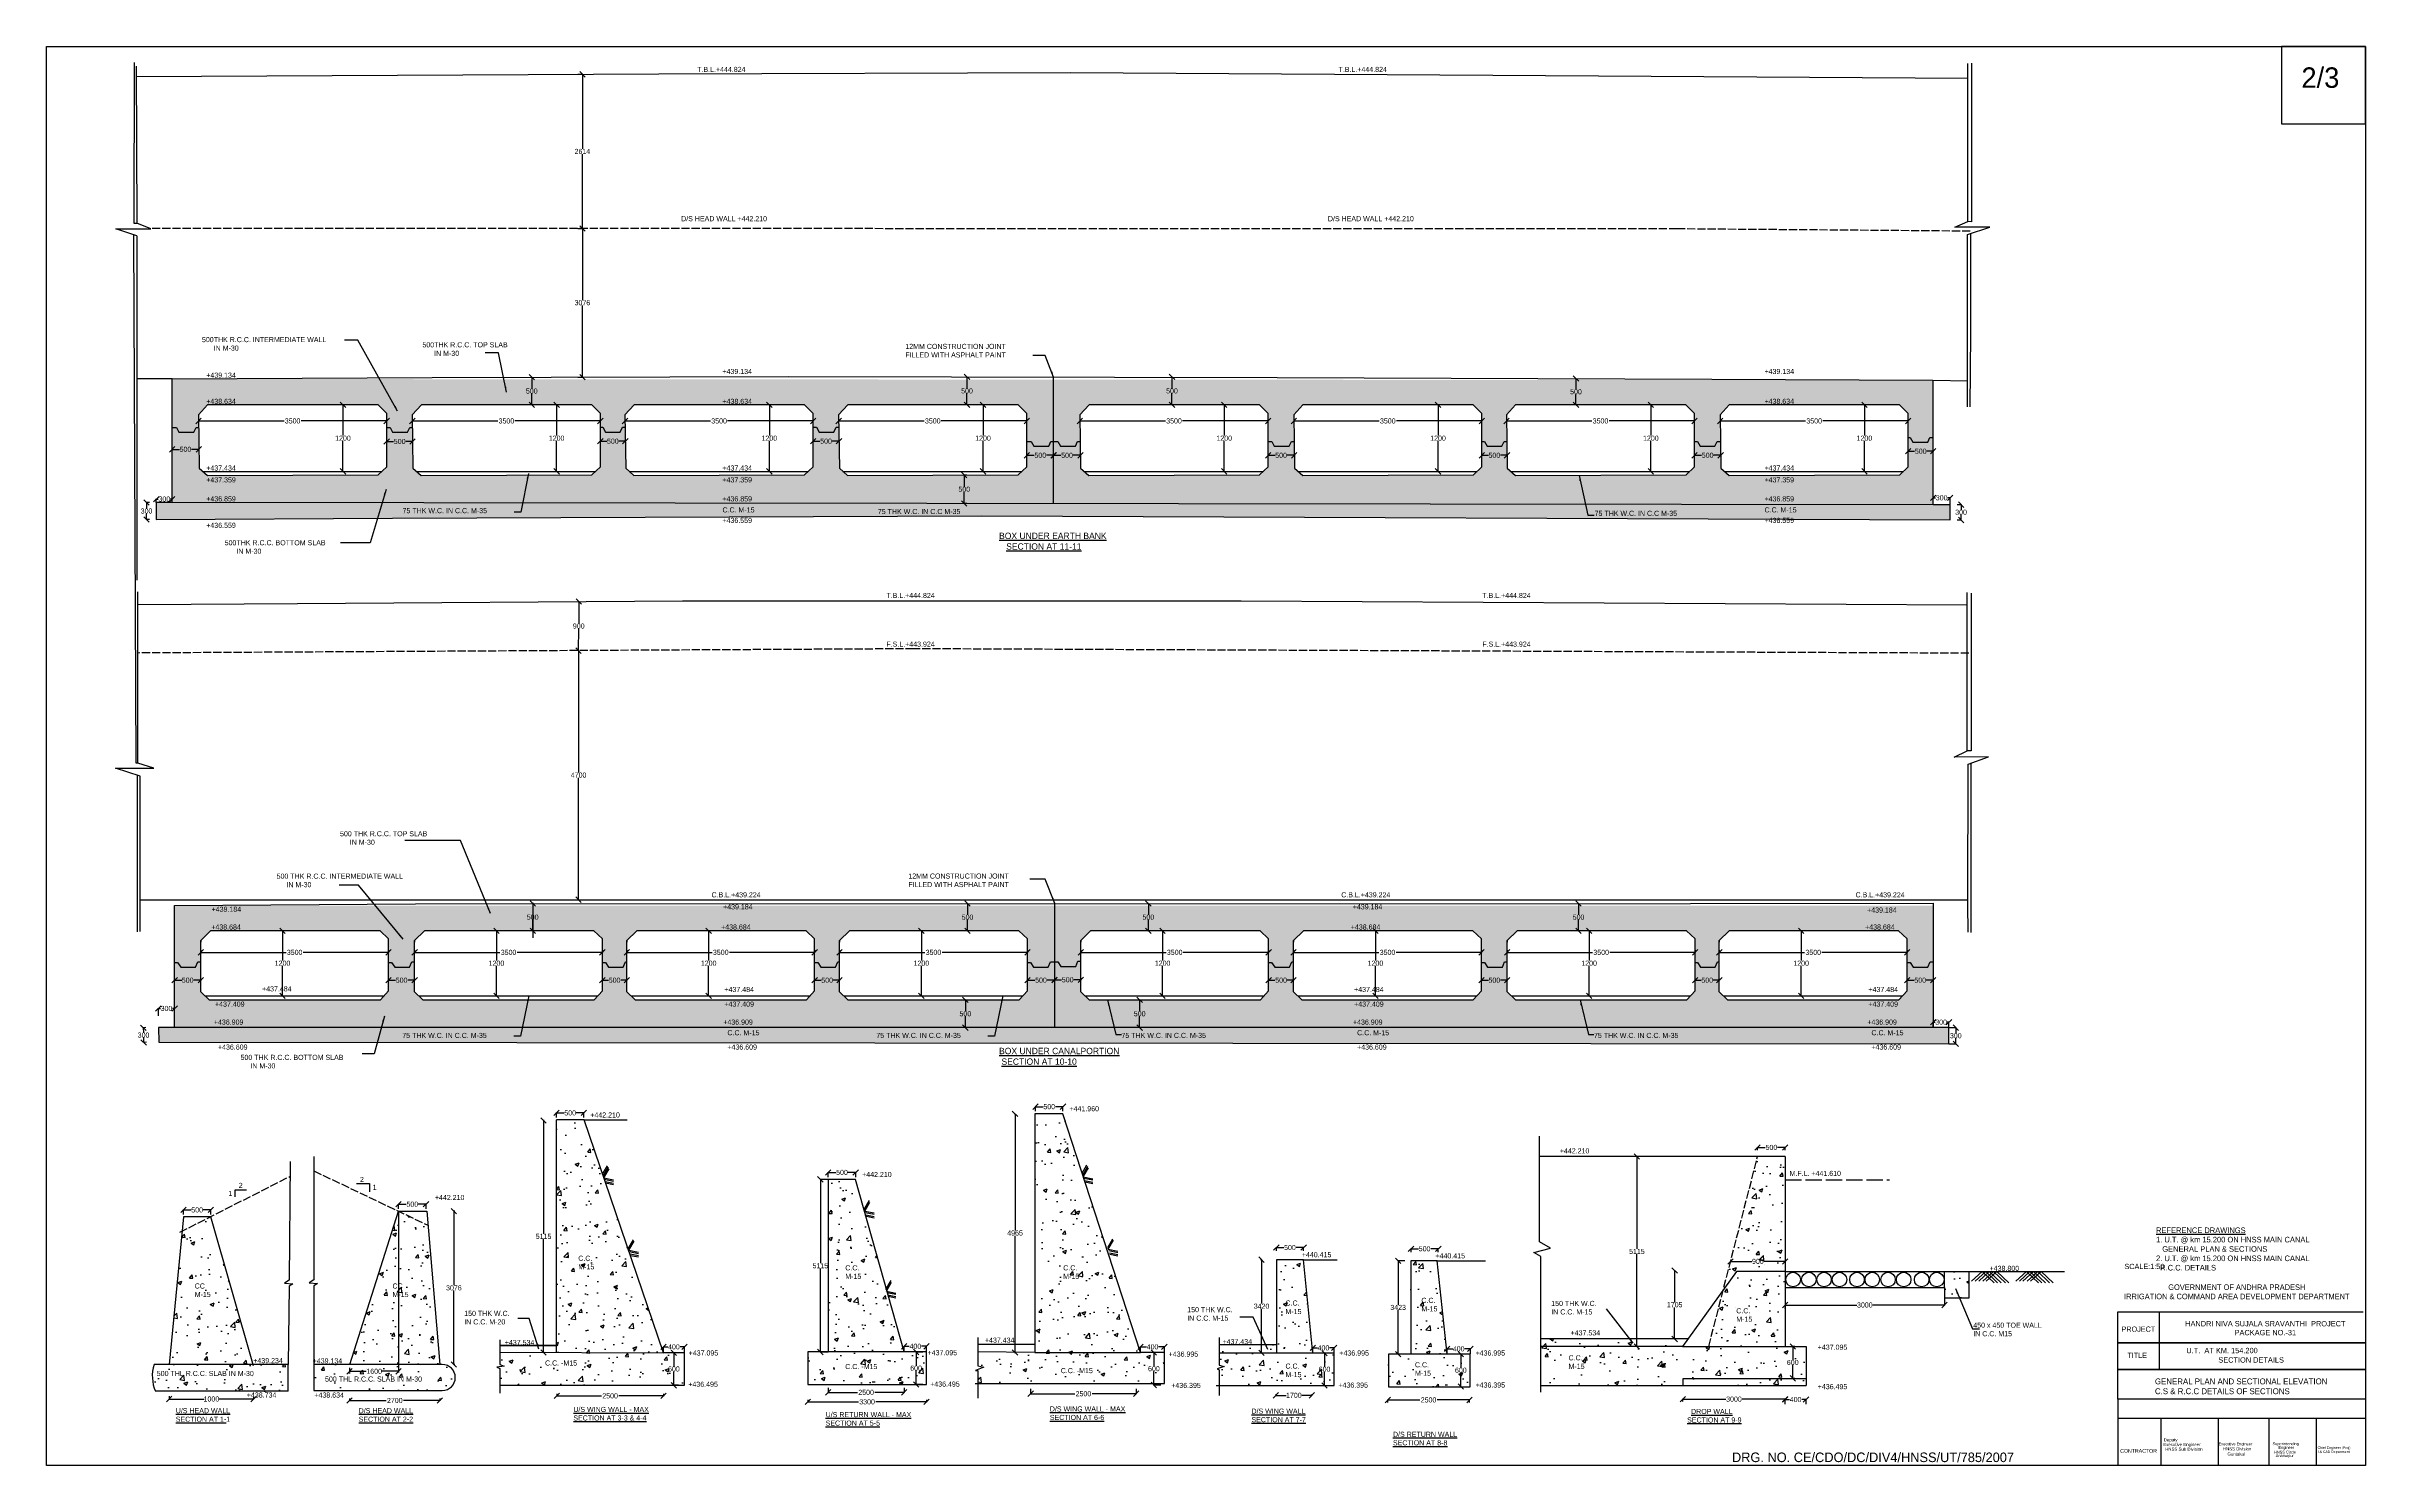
# Model space of a CAD drawing. Header units: inches. Extents: x 57 to 1765, y 55 to 1100.
import ezdxf

# ---------------------------------------------------------------- set-up
doc = ezdxf.new("R2010")
doc.units = ezdxf.units.IN
doc.header["$MEASUREMENT"] = 0
doc.linetypes.add('ACAD_ISO02W100', pattern=[15, 12, -3])
for name, color, linetype in [('DIMENSION', 7, 'Continuous'), ('DRAWING', 2, 'Continuous'), ('HATCH', 7, 'Continuous'), ('TEXT', 7, 'Continuous')]:
    doc.layers.add(name, color=color, linetype=linetype)
doc.dimstyles.get("Standard").update_dxf_attribs({"dimtxt": 3.75, "dimasz": 4, "dimexe": 0.18, "dimexo": 0.0625, "dimgap": 0.09, "dimtad": 0, "dimtih": 1, "dimtoh": 1, "dimdec": 4, "dimzin": 0, "dimdsep": 46, "dimlunit": 4, "dimtxsty": 'Standard', "dimblk": 'OBLIQUE', "dimcen": 0.09, "dimadec": 0, "dimazin": 0, "dimtfac": 1, "dimtdec": 4, "dimtofl": 0, "dimtmove": 0, "dimatfit": 3, "dimfxl": 1, "dimtolj": 1, "dimtzin": 0, "dimarcsym": 0})

# ---------------------------------------------------------------- blocks, each defined once
blk = doc.blocks.new('_Oblique')
at = {"color": 0, "linetype": 'ByBlock', "lineweight": -2}
blk.add_line((-0.5, -0.5), (0.5, 0.5), dxfattribs=at)
blk = doc.blocks.new('*D1')
at = {"layer": 'Defpoints', "color": 0, "transparency": 16777216}
for p in [(151.1, 413.4), (170.4, 413.4), (170.4, 412.3)]:
    blk.add_point(p, dxfattribs=at)
at = {"layer": 'DIMENSION', "color": 0, "lineweight": -2, "transparency": 16777216}
for p, q in [((151.1, 413.3), (151.1, 412.1)), ((151.1, 412.3), (156.3, 412.3)), ((170.4, 412.3), (165.2, 412.3)), ((170.4, 413.3), (170.4, 412.1))]:
    blk.add_line(p, q, dxfattribs=at)
at = {"layer": 'DIMENSION', "color": 0, "lineweight": -2, "transparency": 16777216, "xscale": 4, "yscale": 4, "zscale": 4, "rotation": 180}
blk.add_blockref('_Oblique', (151.1, 412.3), dxfattribs=at)
at = {"layer": 'DIMENSION', "color": 0, "lineweight": -2, "transparency": 16777216, "xscale": 4, "yscale": 4, "zscale": 4}
blk.add_blockref('_Oblique', (170.4, 412.3), dxfattribs=at)
at = {"layer": 'DIMENSION', "color": 0, "transparency": 16777216, "insert": (160.7, 412.3), "char_height": 3.75, "attachment_point": 5}
blk.add_mtext('\\A1;500', dxfattribs=at)
blk = doc.blocks.new('*D3')
at = {"layer": 'Defpoints', "color": 0, "transparency": 16777216}
for p in [(308.7, 413.4), (327.9, 413.4), (327.9, 412.3)]:
    blk.add_point(p, dxfattribs=at)
at = {"layer": 'DIMENSION', "color": 0, "lineweight": -2, "transparency": 16777216}
for p, q in [((308.7, 413.3), (308.7, 412.1)), ((308.7, 412.3), (313.8, 412.3)), ((327.9, 412.3), (322.8, 412.3)), ((327.9, 413.3), (327.9, 412.1))]:
    blk.add_line(p, q, dxfattribs=at)
at = {"layer": 'DIMENSION', "color": 0, "lineweight": -2, "transparency": 16777216, "xscale": 4, "yscale": 4, "zscale": 4, "rotation": 180}
blk.add_blockref('_Oblique', (308.7, 412.3), dxfattribs=at)
at = {"layer": 'DIMENSION', "color": 0, "lineweight": -2, "transparency": 16777216, "xscale": 4, "yscale": 4, "zscale": 4}
blk.add_blockref('_Oblique', (327.9, 412.3), dxfattribs=at)
at = {"layer": 'DIMENSION', "color": 0, "transparency": 16777216, "insert": (318.3, 412.3), "char_height": 3.75, "attachment_point": 5}
blk.add_mtext('\\A1;500', dxfattribs=at)
blk = doc.blocks.new('*D4')
at = {"layer": 'Defpoints', "color": 0, "transparency": 16777216}
for p in [(466.2, 413.4), (484.2, 413.4), (484.2, 412.3)]:
    blk.add_point(p, dxfattribs=at)
at = {"layer": 'DIMENSION', "color": 0, "lineweight": -2, "transparency": 16777216}
for p, q in [((466.2, 413.3), (466.2, 412.1)), ((466.2, 412.3), (470.8, 412.3)), ((484.2, 412.3), (479.7, 412.3)), ((484.2, 413.3), (484.2, 412.1))]:
    blk.add_line(p, q, dxfattribs=at)
at = {"layer": 'DIMENSION', "color": 0, "lineweight": -2, "transparency": 16777216, "xscale": 4, "yscale": 4, "zscale": 4, "rotation": 180}
blk.add_blockref('_Oblique', (466.2, 412.3), dxfattribs=at)
at = {"layer": 'DIMENSION', "color": 0, "lineweight": -2, "transparency": 16777216, "xscale": 4, "yscale": 4, "zscale": 4}
blk.add_blockref('_Oblique', (484.2, 412.3), dxfattribs=at)
at = {"layer": 'DIMENSION', "color": 0, "transparency": 16777216, "insert": (475.2, 412.3), "char_height": 3.75, "attachment_point": 5}
blk.add_mtext('\\A1;500', dxfattribs=at)
blk = doc.blocks.new('*D5')
at = {"layer": 'Defpoints', "color": 0, "transparency": 16777216}
for p in [(622.6, 413.4), (640.9, 413.4), (640.9, 412.3)]:
    blk.add_point(p, dxfattribs=at)
at = {"layer": 'DIMENSION', "color": 0, "lineweight": -2, "transparency": 16777216}
for p, q in [((622.6, 413.3), (622.6, 412.1)), ((622.6, 412.3), (627.3, 412.3)), ((640.9, 412.3), (636.2, 412.3)), ((640.9, 413.3), (640.9, 412.1))]:
    blk.add_line(p, q, dxfattribs=at)
at = {"layer": 'DIMENSION', "color": 0, "lineweight": -2, "transparency": 16777216, "xscale": 4, "yscale": 4, "zscale": 4, "rotation": 180}
blk.add_blockref('_Oblique', (622.6, 412.3), dxfattribs=at)
at = {"layer": 'DIMENSION', "color": 0, "lineweight": -2, "transparency": 16777216, "xscale": 4, "yscale": 4, "zscale": 4}
blk.add_blockref('_Oblique', (640.9, 412.3), dxfattribs=at)
at = {"layer": 'DIMENSION', "color": 0, "transparency": 16777216, "insert": (631.8, 412.3), "char_height": 3.75, "attachment_point": 5}
blk.add_mtext('\\A1;500', dxfattribs=at)
blk = doc.blocks.new('*D6')
at = {"layer": 'Defpoints', "color": 0, "transparency": 16777216}
for p in [(779.3, 413.4), (799.3, 413.4), (799.3, 412.3)]:
    blk.add_point(p, dxfattribs=at)
at = {"layer": 'DIMENSION', "color": 0, "lineweight": -2, "transparency": 16777216}
for p, q in [((779.3, 413.3), (779.3, 412.1)), ((779.3, 412.3), (784.8, 412.3)), ((799.3, 412.3), (793.8, 412.3)), ((799.3, 413.3), (799.3, 412.1))]:
    blk.add_line(p, q, dxfattribs=at)
at = {"layer": 'DIMENSION', "color": 0, "lineweight": -2, "transparency": 16777216, "xscale": 4, "yscale": 4, "zscale": 4, "rotation": 180}
blk.add_blockref('_Oblique', (779.3, 412.3), dxfattribs=at)
at = {"layer": 'DIMENSION', "color": 0, "lineweight": -2, "transparency": 16777216, "xscale": 4, "yscale": 4, "zscale": 4}
blk.add_blockref('_Oblique', (799.3, 412.3), dxfattribs=at)
at = {"layer": 'DIMENSION', "color": 0, "transparency": 16777216, "insert": (789.3, 412.3), "char_height": 3.75, "attachment_point": 5}
blk.add_mtext('\\A1;500', dxfattribs=at)
blk = doc.blocks.new('*D7')
at = {"layer": 'Defpoints', "color": 0, "transparency": 16777216}
for p in [(799.3, 413.7), (818.6, 413.7), (818.6, 412.6)]:
    blk.add_point(p, dxfattribs=at)
at = {"layer": 'DIMENSION', "color": 0, "lineweight": -2, "transparency": 16777216}
for p, q in [((799.3, 413.7), (799.3, 412.4)), ((799.3, 412.6), (804.5, 412.6)), ((818.6, 412.6), (813.4, 412.6)), ((818.6, 413.7), (818.6, 412.4))]:
    blk.add_line(p, q, dxfattribs=at)
at = {"layer": 'DIMENSION', "color": 0, "lineweight": -2, "transparency": 16777216, "xscale": 4, "yscale": 4, "zscale": 4, "rotation": 180}
blk.add_blockref('_Oblique', (799.3, 412.6), dxfattribs=at)
at = {"layer": 'DIMENSION', "color": 0, "lineweight": -2, "transparency": 16777216, "xscale": 4, "yscale": 4, "zscale": 4}
blk.add_blockref('_Oblique', (818.6, 412.6), dxfattribs=at)
at = {"layer": 'DIMENSION', "color": 0, "transparency": 16777216, "insert": (809, 412.6), "char_height": 3.75, "attachment_point": 5}
blk.add_mtext('\\A1;500', dxfattribs=at)
blk = doc.blocks.new('*D8')
at = {"layer": 'Defpoints', "color": 0, "transparency": 16777216}
for p in [(957, 413.4), (975.4, 413.4), (975.4, 412.3)]:
    blk.add_point(p, dxfattribs=at)
at = {"layer": 'DIMENSION', "color": 0, "lineweight": -2, "transparency": 16777216}
for p, q in [((957, 413.3), (957, 412.1)), ((957, 412.3), (961.7, 412.3)), ((975.4, 412.3), (970.7, 412.3)), ((975.4, 413.3), (975.4, 412.1))]:
    blk.add_line(p, q, dxfattribs=at)
at = {"layer": 'DIMENSION', "color": 0, "lineweight": -2, "transparency": 16777216, "xscale": 4, "yscale": 4, "zscale": 4, "rotation": 180}
blk.add_blockref('_Oblique', (957, 412.3), dxfattribs=at)
at = {"layer": 'DIMENSION', "color": 0, "lineweight": -2, "transparency": 16777216, "xscale": 4, "yscale": 4, "zscale": 4}
blk.add_blockref('_Oblique', (975.4, 412.3), dxfattribs=at)
at = {"layer": 'DIMENSION', "color": 0, "transparency": 16777216, "insert": (966.2, 412.3), "char_height": 3.75, "attachment_point": 5}
blk.add_mtext('\\A1;500', dxfattribs=at)
blk = doc.blocks.new('*D9')
at = {"layer": 'Defpoints', "color": 0, "transparency": 16777216}
for p in [(1113.8, 413.4), (1132.8, 413.4), (1132.8, 412.3)]:
    blk.add_point(p, dxfattribs=at)
at = {"layer": 'DIMENSION', "color": 0, "lineweight": -2, "transparency": 16777216}
for p, q in [((1113.8, 413.3), (1113.8, 412.1)), ((1113.8, 412.3), (1118.9, 412.3)), ((1132.8, 412.3), (1127.8, 412.3)), ((1132.8, 413.3), (1132.8, 412.1))]:
    blk.add_line(p, q, dxfattribs=at)
at = {"layer": 'DIMENSION', "color": 0, "lineweight": -2, "transparency": 16777216, "xscale": 4, "yscale": 4, "zscale": 4, "rotation": 180}
blk.add_blockref('_Oblique', (1113.8, 412.3), dxfattribs=at)
at = {"layer": 'DIMENSION', "color": 0, "lineweight": -2, "transparency": 16777216, "xscale": 4, "yscale": 4, "zscale": 4}
blk.add_blockref('_Oblique', (1132.8, 412.3), dxfattribs=at)
at = {"layer": 'DIMENSION', "color": 0, "transparency": 16777216, "insert": (1123.3, 412.3), "char_height": 3.75, "attachment_point": 5}
blk.add_mtext('\\A1;500', dxfattribs=at)
blk = doc.blocks.new('*D10')
at = {"layer": 'Defpoints', "color": 0, "transparency": 16777216}
for p in [(1271.2, 413.4), (1289, 413.4), (1289, 412.3)]:
    blk.add_point(p, dxfattribs=at)
at = {"layer": 'DIMENSION', "color": 0, "lineweight": -2, "transparency": 16777216}
for p, q in [((1271.2, 413.3), (1271.2, 412.1)), ((1271.2, 412.3), (1275.6, 412.3)), ((1289, 412.3), (1284.6, 412.3)), ((1289, 413.3), (1289, 412.1))]:
    blk.add_line(p, q, dxfattribs=at)
at = {"layer": 'DIMENSION', "color": 0, "lineweight": -2, "transparency": 16777216, "xscale": 4, "yscale": 4, "zscale": 4, "rotation": 180}
blk.add_blockref('_Oblique', (1271.2, 412.3), dxfattribs=at)
at = {"layer": 'DIMENSION', "color": 0, "lineweight": -2, "transparency": 16777216, "xscale": 4, "yscale": 4, "zscale": 4}
blk.add_blockref('_Oblique', (1289, 412.3), dxfattribs=at)
at = {"layer": 'DIMENSION', "color": 0, "transparency": 16777216, "insert": (1280.1, 412.3), "char_height": 3.75, "attachment_point": 5}
blk.add_mtext('\\A1;500', dxfattribs=at)
blk = doc.blocks.new('*D11')
at = {"layer": 'Defpoints', "color": 0, "transparency": 16777216}
for p in [(1427.4, 413.4), (1446.6, 413.4), (1446.6, 412.3)]:
    blk.add_point(p, dxfattribs=at)
at = {"layer": 'DIMENSION', "color": 0, "lineweight": -2, "transparency": 16777216}
for p, q in [((1427.4, 413.3), (1427.4, 412.1)), ((1427.4, 412.3), (1432.5, 412.3)), ((1446.6, 412.3), (1441.4, 412.3)), ((1446.6, 413.3), (1446.6, 412.1))]:
    blk.add_line(p, q, dxfattribs=at)
at = {"layer": 'DIMENSION', "color": 0, "lineweight": -2, "transparency": 16777216, "xscale": 4, "yscale": 4, "zscale": 4, "rotation": 180}
blk.add_blockref('_Oblique', (1427.4, 412.3), dxfattribs=at)
at = {"layer": 'DIMENSION', "color": 0, "lineweight": -2, "transparency": 16777216, "xscale": 4, "yscale": 4, "zscale": 4}
blk.add_blockref('_Oblique', (1446.6, 412.3), dxfattribs=at)
at = {"layer": 'DIMENSION', "color": 0, "transparency": 16777216, "insert": (1437, 412.3), "char_height": 3.75, "attachment_point": 5}
blk.add_mtext('\\A1;500', dxfattribs=at)
blk = doc.blocks.new('*D12')
at = {"layer": 'Defpoints', "color": 0, "transparency": 16777216}
for p in [(139.1, 386.1), (151.1, 391.5), (151.1, 386.1)]:
    blk.add_point(p, dxfattribs=at)
at = {"layer": 'DIMENSION', "color": 0, "lineweight": -2, "transparency": 16777216}
for p, q in [((139.1, 386.2), (139.1, 391.7)), ((139.1, 391.5), (140.7, 391.5)), ((151.1, 391.5), (149.6, 391.5)), ((151.1, 386.2), (151.1, 391.7))]:
    blk.add_line(p, q, dxfattribs=at)
at = {"layer": 'DIMENSION', "color": 0, "lineweight": -2, "transparency": 16777216, "xscale": 4, "yscale": 4, "zscale": 4, "rotation": 180}
blk.add_blockref('_Oblique', (139.1, 391.5), dxfattribs=at)
at = {"layer": 'DIMENSION', "color": 0, "lineweight": -2, "transparency": 16777216, "xscale": 4, "yscale": 4, "zscale": 4}
blk.add_blockref('_Oblique', (151.1, 391.5), dxfattribs=at)
at = {"layer": 'DIMENSION', "color": 0, "transparency": 16777216, "insert": (145.1, 391.5), "char_height": 3.75, "attachment_point": 5}
blk.add_mtext('\\A1;300', dxfattribs=at)
blk = doc.blocks.new('*D13')
at = {"layer": 'Defpoints', "color": 0, "transparency": 16777216}
for p in [(130, 377.4), (128.4, 366.5), (130.5, 366.6)]:
    blk.add_point(p, dxfattribs=at)
at = {"layer": 'DIMENSION', "color": 0, "lineweight": -2, "transparency": 16777216}
for p, q in [((130, 377.4), (127.8, 377.3)), ((128, 377.3), (128.1, 373.9)), ((130.4, 366.6), (128.2, 366.5)), ((128.4, 366.5), (128.3, 370))]:
    blk.add_line(p, q, dxfattribs=at)
at = {"layer": 'DIMENSION', "color": 0, "lineweight": -2, "transparency": 16777216, "xscale": 4, "yscale": 4, "zscale": 4}
for p, rotation in [((128, 377.3), 92.2117901058926), ((128.4, 366.5), 272.2117901058926)]:
    blk.add_blockref('_Oblique', p, dxfattribs=dict(at, rotation=rotation))
at = {"layer": 'DIMENSION', "color": 0, "transparency": 16777216, "insert": (128.2, 371.9), "char_height": 3.75, "attachment_point": 5}
blk.add_mtext('\\A1;300', dxfattribs=at)
blk = doc.blocks.new('*D14')
at = {"layer": 'Defpoints', "color": 0, "transparency": 16777216}
for p in [(170.4, 434.3), (308.7, 434.3), (308.7, 432.8)]:
    blk.add_point(p, dxfattribs=at)
at = {"layer": 'DIMENSION', "color": 0, "lineweight": -2, "transparency": 16777216}
for p, q in [((170.4, 434.3), (170.4, 432.6)), ((170.4, 432.8), (233.2, 432.8)), ((308.7, 432.8), (245.9, 432.8)), ((308.7, 434.3), (308.7, 432.6))]:
    blk.add_line(p, q, dxfattribs=at)
at = {"layer": 'DIMENSION', "color": 0, "lineweight": -2, "transparency": 16777216, "xscale": 4, "yscale": 4, "zscale": 4, "rotation": 180}
blk.add_blockref('_Oblique', (170.4, 432.8), dxfattribs=at)
at = {"layer": 'DIMENSION', "color": 0, "lineweight": -2, "transparency": 16777216, "xscale": 4, "yscale": 4, "zscale": 4}
blk.add_blockref('_Oblique', (308.7, 432.8), dxfattribs=at)
at = {"layer": 'DIMENSION', "color": 0, "transparency": 16777216, "insert": (239.5, 432.8), "char_height": 3.75, "attachment_point": 5}
blk.add_mtext('\\A1;3500', dxfattribs=at)
blk = doc.blocks.new('*D15')
at = {"layer": 'Defpoints', "color": 0, "transparency": 16777216}
for p in [(230.6, 448.7), (230.6, 400.8), (230.6, 400.8)]:
    blk.add_point(p, dxfattribs=at)
at = {"layer": 'DIMENSION', "color": 0, "lineweight": -2, "transparency": 16777216}
for p, q in [((230.6, 448.7), (230.6, 426.7)), ((230.7, 448.7), (230.8, 448.7)), ((230.6, 400.8), (230.6, 422.8)), ((230.6, 400.8), (230.5, 400.8))]:
    blk.add_line(p, q, dxfattribs=at)
at = {"layer": 'DIMENSION', "color": 0, "lineweight": -2, "transparency": 16777216, "xscale": 4, "yscale": 4, "zscale": 4}
for p, rotation in [((230.6, 448.7), 90), ((230.6, 400.8), 270)]:
    blk.add_blockref('_Oblique', p, dxfattribs=dict(at, rotation=rotation))
at = {"layer": 'DIMENSION', "color": 0, "transparency": 16777216, "insert": (230.6, 424.8), "char_height": 3.75, "attachment_point": 5}
blk.add_mtext('\\A1;1200', dxfattribs=at)
blk = doc.blocks.new('*D16')
at = {"layer": 'Defpoints', "color": 0, "transparency": 16777216}
for p in [(327.9, 434.3), (466.2, 434.3), (466.2, 432.8)]:
    blk.add_point(p, dxfattribs=at)
at = {"layer": 'DIMENSION', "color": 0, "lineweight": -2, "transparency": 16777216}
for p, q in [((327.9, 434.3), (327.9, 432.6)), ((327.9, 432.8), (390.7, 432.8)), ((466.2, 432.8), (403.4, 432.8)), ((466.2, 434.3), (466.2, 432.6))]:
    blk.add_line(p, q, dxfattribs=at)
at = {"layer": 'DIMENSION', "color": 0, "lineweight": -2, "transparency": 16777216, "xscale": 4, "yscale": 4, "zscale": 4, "rotation": 180}
blk.add_blockref('_Oblique', (327.9, 432.8), dxfattribs=at)
at = {"layer": 'DIMENSION', "color": 0, "lineweight": -2, "transparency": 16777216, "xscale": 4, "yscale": 4, "zscale": 4}
blk.add_blockref('_Oblique', (466.2, 432.8), dxfattribs=at)
at = {"layer": 'DIMENSION', "color": 0, "transparency": 16777216, "insert": (397.1, 432.8), "char_height": 3.75, "attachment_point": 5}
blk.add_mtext('\\A1;3500', dxfattribs=at)
blk = doc.blocks.new('*D17')
at = {"layer": 'Defpoints', "color": 0, "transparency": 16777216}
for p in [(388.2, 448.7), (388.2, 400.8), (388.2, 400.8)]:
    blk.add_point(p, dxfattribs=at)
at = {"layer": 'DIMENSION', "color": 0, "lineweight": -2, "transparency": 16777216}
for p, q in [((388.1, 448.7), (388, 448.7)), ((388.2, 448.7), (388.2, 426.7)), ((388.2, 400.8), (388.2, 422.8)), ((388.1, 400.8), (388, 400.8))]:
    blk.add_line(p, q, dxfattribs=at)
at = {"layer": 'DIMENSION', "color": 0, "lineweight": -2, "transparency": 16777216, "xscale": 4, "yscale": 4, "zscale": 4}
for p, rotation in [((388.2, 448.7), 90), ((388.2, 400.8), 270)]:
    blk.add_blockref('_Oblique', p, dxfattribs=dict(at, rotation=rotation))
at = {"layer": 'DIMENSION', "color": 0, "transparency": 16777216, "insert": (388.2, 424.8), "char_height": 3.75, "attachment_point": 5}
blk.add_mtext('\\A1;1200', dxfattribs=at)
blk = doc.blocks.new('*D18')
at = {"layer": 'Defpoints', "color": 0, "transparency": 16777216}
for p in [(484.2, 434.3), (622.6, 434.3), (622.6, 432.8)]:
    blk.add_point(p, dxfattribs=at)
at = {"layer": 'DIMENSION', "color": 0, "lineweight": -2, "transparency": 16777216}
for p, q in [((484.2, 434.3), (484.2, 432.6)), ((484.2, 432.8), (547.1, 432.8)), ((622.6, 432.8), (559.8, 432.8)), ((622.6, 434.3), (622.6, 432.6))]:
    blk.add_line(p, q, dxfattribs=at)
at = {"layer": 'DIMENSION', "color": 0, "lineweight": -2, "transparency": 16777216, "xscale": 4, "yscale": 4, "zscale": 4, "rotation": 180}
blk.add_blockref('_Oblique', (484.2, 432.8), dxfattribs=at)
at = {"layer": 'DIMENSION', "color": 0, "lineweight": -2, "transparency": 16777216, "xscale": 4, "yscale": 4, "zscale": 4}
blk.add_blockref('_Oblique', (622.6, 432.8), dxfattribs=at)
at = {"layer": 'DIMENSION', "color": 0, "transparency": 16777216, "insert": (553.4, 432.8), "char_height": 3.75, "attachment_point": 5}
blk.add_mtext('\\A1;3500', dxfattribs=at)
blk = doc.blocks.new('*D19')
at = {"layer": 'Defpoints', "color": 0, "transparency": 16777216}
for p in [(544.5, 448.7), (544.5, 400.8), (544.5, 400.8)]:
    blk.add_point(p, dxfattribs=at)
at = {"layer": 'DIMENSION', "color": 0, "lineweight": -2, "transparency": 16777216}
for p, q in [((544.4, 448.7), (544.3, 448.7)), ((544.5, 448.7), (544.5, 426.7)), ((544.5, 400.8), (544.5, 422.8)), ((544.4, 400.8), (544.3, 400.8))]:
    blk.add_line(p, q, dxfattribs=at)
at = {"layer": 'DIMENSION', "color": 0, "lineweight": -2, "transparency": 16777216, "xscale": 4, "yscale": 4, "zscale": 4}
for p, rotation in [((544.5, 448.7), 90), ((544.5, 400.8), 270)]:
    blk.add_blockref('_Oblique', p, dxfattribs=dict(at, rotation=rotation))
at = {"layer": 'DIMENSION', "color": 0, "transparency": 16777216, "insert": (544.5, 424.8), "char_height": 3.75, "attachment_point": 5}
blk.add_mtext('\\A1;1200', dxfattribs=at)
blk = doc.blocks.new('*D20')
at = {"layer": 'Defpoints', "color": 0, "transparency": 16777216}
for p in [(640.9, 434.3), (779.3, 434.3), (779.3, 432.8)]:
    blk.add_point(p, dxfattribs=at)
at = {"layer": 'DIMENSION', "color": 0, "lineweight": -2, "transparency": 16777216}
for p, q in [((640.9, 434.3), (640.9, 432.6)), ((640.9, 432.8), (703.8, 432.8)), ((779.3, 432.8), (716.4, 432.8)), ((779.3, 434.3), (779.3, 432.6))]:
    blk.add_line(p, q, dxfattribs=at)
at = {"layer": 'DIMENSION', "color": 0, "lineweight": -2, "transparency": 16777216, "xscale": 4, "yscale": 4, "zscale": 4, "rotation": 180}
blk.add_blockref('_Oblique', (640.9, 432.8), dxfattribs=at)
at = {"layer": 'DIMENSION', "color": 0, "lineweight": -2, "transparency": 16777216, "xscale": 4, "yscale": 4, "zscale": 4}
blk.add_blockref('_Oblique', (779.3, 432.8), dxfattribs=at)
at = {"layer": 'DIMENSION', "color": 0, "transparency": 16777216, "insert": (710.1, 432.8), "char_height": 3.75, "attachment_point": 5}
blk.add_mtext('\\A1;3500', dxfattribs=at)
blk = doc.blocks.new('*D21')
at = {"layer": 'Defpoints', "color": 0, "transparency": 16777216}
for p in [(701.2, 448.7), (701.2, 400.8), (701.2, 400.8)]:
    blk.add_point(p, dxfattribs=at)
at = {"layer": 'DIMENSION', "color": 0, "lineweight": -2, "transparency": 16777216}
for p, q in [((701.1, 448.7), (701, 448.7)), ((701.2, 448.7), (701.2, 426.7)), ((701.2, 400.8), (701.2, 422.8)), ((701.1, 400.8), (701, 400.8))]:
    blk.add_line(p, q, dxfattribs=at)
at = {"layer": 'DIMENSION', "color": 0, "lineweight": -2, "transparency": 16777216, "xscale": 4, "yscale": 4, "zscale": 4}
for p, rotation in [((701.2, 448.7), 90), ((701.2, 400.8), 270)]:
    blk.add_blockref('_Oblique', p, dxfattribs=dict(at, rotation=rotation))
at = {"layer": 'DIMENSION', "color": 0, "transparency": 16777216, "insert": (701.2, 424.8), "char_height": 3.75, "attachment_point": 5}
blk.add_mtext('\\A1;1200', dxfattribs=at)
blk = doc.blocks.new('*D22')
at = {"layer": 'Defpoints', "color": 0, "transparency": 16777216}
for p in [(818.6, 434.3), (957, 434.3), (957, 432.8)]:
    blk.add_point(p, dxfattribs=at)
at = {"layer": 'DIMENSION', "color": 0, "lineweight": -2, "transparency": 16777216}
for p, q in [((818.6, 434.3), (818.6, 432.6)), ((818.6, 432.8), (881.5, 432.8)), ((957, 432.8), (894.1, 432.8)), ((957, 434.3), (957, 432.6))]:
    blk.add_line(p, q, dxfattribs=at)
at = {"layer": 'DIMENSION', "color": 0, "lineweight": -2, "transparency": 16777216, "xscale": 4, "yscale": 4, "zscale": 4, "rotation": 180}
blk.add_blockref('_Oblique', (818.6, 432.8), dxfattribs=at)
at = {"layer": 'DIMENSION', "color": 0, "lineweight": -2, "transparency": 16777216, "xscale": 4, "yscale": 4, "zscale": 4}
blk.add_blockref('_Oblique', (957, 432.8), dxfattribs=at)
at = {"layer": 'DIMENSION', "color": 0, "transparency": 16777216, "insert": (887.8, 432.8), "char_height": 3.75, "attachment_point": 5}
blk.add_mtext('\\A1;3500', dxfattribs=at)
blk = doc.blocks.new('*D23')
at = {"layer": 'Defpoints', "color": 0, "transparency": 16777216}
for p in [(878.9, 448.7), (878.9, 400.8), (878.9, 400.8)]:
    blk.add_point(p, dxfattribs=at)
at = {"layer": 'DIMENSION', "color": 0, "lineweight": -2, "transparency": 16777216}
for p, q in [((878.8, 448.7), (878.7, 448.7)), ((878.9, 448.7), (878.9, 426.7)), ((878.9, 400.8), (878.9, 422.8)), ((878.8, 400.8), (878.7, 400.8))]:
    blk.add_line(p, q, dxfattribs=at)
at = {"layer": 'DIMENSION', "color": 0, "lineweight": -2, "transparency": 16777216, "xscale": 4, "yscale": 4, "zscale": 4}
for p, rotation in [((878.9, 448.7), 90), ((878.9, 400.8), 270)]:
    blk.add_blockref('_Oblique', p, dxfattribs=dict(at, rotation=rotation))
at = {"layer": 'DIMENSION', "color": 0, "transparency": 16777216, "insert": (878.9, 424.8), "char_height": 3.75, "attachment_point": 5}
blk.add_mtext('\\A1;1200', dxfattribs=at)
blk = doc.blocks.new('*D24')
at = {"layer": 'Defpoints', "color": 0, "transparency": 16777216}
for p in [(975.4, 434.3), (1113.8, 434.3), (1113.8, 432.8)]:
    blk.add_point(p, dxfattribs=at)
at = {"layer": 'DIMENSION', "color": 0, "lineweight": -2, "transparency": 16777216}
for p, q in [((975.4, 434.3), (975.4, 432.6)), ((975.4, 432.8), (1038.3, 432.8)), ((1113.8, 432.8), (1051, 432.8)), ((1113.8, 434.3), (1113.8, 432.6))]:
    blk.add_line(p, q, dxfattribs=at)
at = {"layer": 'DIMENSION', "color": 0, "lineweight": -2, "transparency": 16777216, "xscale": 4, "yscale": 4, "zscale": 4, "rotation": 180}
blk.add_blockref('_Oblique', (975.4, 432.8), dxfattribs=at)
at = {"layer": 'DIMENSION', "color": 0, "lineweight": -2, "transparency": 16777216, "xscale": 4, "yscale": 4, "zscale": 4}
blk.add_blockref('_Oblique', (1113.8, 432.8), dxfattribs=at)
at = {"layer": 'DIMENSION', "color": 0, "transparency": 16777216, "insert": (1044.6, 432.8), "char_height": 3.75, "attachment_point": 5}
blk.add_mtext('\\A1;3500', dxfattribs=at)
blk = doc.blocks.new('*D25')
at = {"layer": 'Defpoints', "color": 0, "transparency": 16777216}
for p in [(1035.7, 448.7), (1035.7, 400.8), (1035.7, 400.8)]:
    blk.add_point(p, dxfattribs=at)
at = {"layer": 'DIMENSION', "color": 0, "lineweight": -2, "transparency": 16777216}
for p, q in [((1035.6, 448.7), (1035.5, 448.7)), ((1035.7, 448.7), (1035.7, 426.7)), ((1035.7, 400.8), (1035.7, 422.8)), ((1035.6, 400.8), (1035.5, 400.8))]:
    blk.add_line(p, q, dxfattribs=at)
at = {"layer": 'DIMENSION', "color": 0, "lineweight": -2, "transparency": 16777216, "xscale": 4, "yscale": 4, "zscale": 4}
for p, rotation in [((1035.7, 448.7), 90), ((1035.7, 400.8), 270)]:
    blk.add_blockref('_Oblique', p, dxfattribs=dict(at, rotation=rotation))
at = {"layer": 'DIMENSION', "color": 0, "transparency": 16777216, "insert": (1035.7, 424.8), "char_height": 3.75, "attachment_point": 5}
blk.add_mtext('\\A1;1200', dxfattribs=at)
blk = doc.blocks.new('*D26')
at = {"layer": 'Defpoints', "color": 0, "transparency": 16777216}
for p in [(1132.8, 434.3), (1271.2, 434.3), (1271.2, 432.8)]:
    blk.add_point(p, dxfattribs=at)
at = {"layer": 'DIMENSION', "color": 0, "lineweight": -2, "transparency": 16777216}
for p, q in [((1132.8, 434.3), (1132.8, 432.6)), ((1132.8, 432.8), (1195.7, 432.8)), ((1271.2, 432.8), (1208.4, 432.8)), ((1271.2, 434.3), (1271.2, 432.6))]:
    blk.add_line(p, q, dxfattribs=at)
at = {"layer": 'DIMENSION', "color": 0, "lineweight": -2, "transparency": 16777216, "xscale": 4, "yscale": 4, "zscale": 4, "rotation": 180}
blk.add_blockref('_Oblique', (1132.8, 432.8), dxfattribs=at)
at = {"layer": 'DIMENSION', "color": 0, "lineweight": -2, "transparency": 16777216, "xscale": 4, "yscale": 4, "zscale": 4}
blk.add_blockref('_Oblique', (1271.2, 432.8), dxfattribs=at)
at = {"layer": 'DIMENSION', "color": 0, "transparency": 16777216, "insert": (1202, 432.8), "char_height": 3.75, "attachment_point": 5}
blk.add_mtext('\\A1;3500', dxfattribs=at)
blk = doc.blocks.new('*D27')
at = {"layer": 'Defpoints', "color": 0, "transparency": 16777216}
for p in [(1193.1, 448.7), (1193.1, 400.8), (1193.1, 400.8)]:
    blk.add_point(p, dxfattribs=at)
at = {"layer": 'DIMENSION', "color": 0, "lineweight": -2, "transparency": 16777216}
for p, q in [((1193, 448.7), (1192.9, 448.7)), ((1193.1, 448.7), (1193.1, 426.7)), ((1193.1, 400.8), (1193.1, 422.8)), ((1193, 400.8), (1192.9, 400.8))]:
    blk.add_line(p, q, dxfattribs=at)
at = {"layer": 'DIMENSION', "color": 0, "lineweight": -2, "transparency": 16777216, "xscale": 4, "yscale": 4, "zscale": 4}
for p, rotation in [((1193.1, 448.7), 90), ((1193.1, 400.8), 270)]:
    blk.add_blockref('_Oblique', p, dxfattribs=dict(at, rotation=rotation))
at = {"layer": 'DIMENSION', "color": 0, "transparency": 16777216, "insert": (1193.1, 424.8), "char_height": 3.75, "attachment_point": 5}
blk.add_mtext('\\A1;1200', dxfattribs=at)
blk = doc.blocks.new('*D28')
at = {"layer": 'Defpoints', "color": 0, "transparency": 16777216}
for p in [(1289, 434.3), (1427.4, 434.3), (1427.4, 432.8)]:
    blk.add_point(p, dxfattribs=at)
at = {"layer": 'DIMENSION', "color": 0, "lineweight": -2, "transparency": 16777216}
for p, q in [((1289, 434.3), (1289, 432.6)), ((1289, 432.8), (1351.8, 432.8)), ((1427.4, 432.8), (1364.5, 432.8)), ((1427.4, 434.3), (1427.4, 432.6))]:
    blk.add_line(p, q, dxfattribs=at)
at = {"layer": 'DIMENSION', "color": 0, "lineweight": -2, "transparency": 16777216, "xscale": 4, "yscale": 4, "zscale": 4, "rotation": 180}
blk.add_blockref('_Oblique', (1289, 432.8), dxfattribs=at)
at = {"layer": 'DIMENSION', "color": 0, "lineweight": -2, "transparency": 16777216, "xscale": 4, "yscale": 4, "zscale": 4}
blk.add_blockref('_Oblique', (1427.4, 432.8), dxfattribs=at)
at = {"layer": 'DIMENSION', "color": 0, "transparency": 16777216, "insert": (1358.2, 432.8), "char_height": 3.75, "attachment_point": 5}
blk.add_mtext('\\A1;3500', dxfattribs=at)
blk = doc.blocks.new('*D29')
at = {"layer": 'Defpoints', "color": 0, "transparency": 16777216}
for p in [(1349.3, 448.7), (1349.3, 400.8), (1349.3, 400.8)]:
    blk.add_point(p, dxfattribs=at)
at = {"layer": 'DIMENSION', "color": 0, "lineweight": -2, "transparency": 16777216}
for p, q in [((1349.2, 448.7), (1349.1, 448.7)), ((1349.3, 448.7), (1349.3, 426.7)), ((1349.3, 400.8), (1349.3, 422.8)), ((1349.2, 400.8), (1349.1, 400.8))]:
    blk.add_line(p, q, dxfattribs=at)
at = {"layer": 'DIMENSION', "color": 0, "lineweight": -2, "transparency": 16777216, "xscale": 4, "yscale": 4, "zscale": 4}
for p, rotation in [((1349.3, 448.7), 90), ((1349.3, 400.8), 270)]:
    blk.add_blockref('_Oblique', p, dxfattribs=dict(at, rotation=rotation))
at = {"layer": 'DIMENSION', "color": 0, "transparency": 16777216, "insert": (1349.3, 424.8), "char_height": 3.75, "attachment_point": 5}
blk.add_mtext('\\A1;1200', dxfattribs=at)
blk = doc.blocks.new('*D30')
at = {"layer": 'Defpoints', "color": 0, "transparency": 16777216}
for p in [(414.9, 468.7), (414.9, 448.7), (414.9, 448.7)]:
    blk.add_point(p, dxfattribs=at)
at = {"layer": 'DIMENSION', "color": 0, "lineweight": -2, "transparency": 16777216}
for p, q in [((414.9, 468.7), (414.7, 468.7)), ((414.9, 468.7), (414.9, 460.7)), ((414.9, 448.7), (414.7, 448.7)), ((414.9, 448.7), (414.9, 456.7))]:
    blk.add_line(p, q, dxfattribs=at)
at = {"layer": 'DIMENSION', "color": 0, "lineweight": -2, "transparency": 16777216, "xscale": 4, "yscale": 4, "zscale": 4}
for p, rotation in [((414.9, 468.7), 90), ((414.9, 448.7), 270)]:
    blk.add_blockref('_Oblique', p, dxfattribs=dict(at, rotation=rotation))
at = {"layer": 'DIMENSION', "color": 0, "transparency": 16777216, "insert": (414.9, 458.7), "char_height": 3.75, "attachment_point": 5}
blk.add_mtext('\\A1;500', dxfattribs=at)
blk = doc.blocks.new('*D31')
at = {"layer": 'Defpoints', "color": 0, "transparency": 16777216}
for p in [(733.6, 397.8), (733.6, 377.4), (733.6, 377.4)]:
    blk.add_point(p, dxfattribs=at)
at = {"layer": 'DIMENSION', "color": 0, "lineweight": -2, "transparency": 16777216}
for p, q in [((733.6, 397.8), (733.4, 397.8)), ((733.6, 397.8), (733.6, 389.6)), ((733.6, 377.4), (733.4, 377.4)), ((733.6, 377.4), (733.6, 385.7))]:
    blk.add_line(p, q, dxfattribs=at)
at = {"layer": 'DIMENSION', "color": 0, "lineweight": -2, "transparency": 16777216, "xscale": 4, "yscale": 4, "zscale": 4}
for p, rotation in [((733.6, 397.8), 90), ((733.6, 377.4), 270)]:
    blk.add_blockref('_Oblique', p, dxfattribs=dict(at, rotation=rotation))
at = {"layer": 'DIMENSION', "color": 0, "transparency": 16777216, "insert": (733.6, 387.6), "char_height": 3.75, "attachment_point": 5}
blk.add_mtext('\\A1;500', dxfattribs=at)
blk = doc.blocks.new('*D32')
at = {"layer": 'Defpoints', "color": 0, "transparency": 16777216}
for p in [(735.2, 468.7), (735.2, 448.7), (735.2, 448.7)]:
    blk.add_point(p, dxfattribs=at)
at = {"layer": 'DIMENSION', "color": 0, "lineweight": -2, "transparency": 16777216}
for p, q in [((735.1, 468.7), (735, 468.7)), ((735.2, 468.7), (735.2, 460.7)), ((735.1, 448.7), (735, 448.7)), ((735.2, 448.7), (735.2, 456.8))]:
    blk.add_line(p, q, dxfattribs=at)
at = {"layer": 'DIMENSION', "color": 0, "lineweight": -2, "transparency": 16777216, "xscale": 4, "yscale": 4, "zscale": 4}
for p, rotation in [((735.2, 468.7), 90), ((735.2, 448.7), 270)]:
    blk.add_blockref('_Oblique', p, dxfattribs=dict(at, rotation=rotation))
at = {"layer": 'DIMENSION', "color": 0, "transparency": 16777216, "insert": (735.2, 458.7), "char_height": 3.75, "attachment_point": 5}
blk.add_mtext('\\A1;500', dxfattribs=at)
blk = doc.blocks.new('*D33')
at = {"layer": 'Defpoints', "color": 0, "transparency": 16777216}
for p in [(868.4, 468.7), (868.4, 448.7), (868.4, 448.7)]:
    blk.add_point(p, dxfattribs=at)
at = {"layer": 'DIMENSION', "color": 0, "lineweight": -2, "transparency": 16777216}
for p, q in [((868.4, 468.7), (868.3, 468.7)), ((868.4, 468.7), (868.4, 460.7)), ((868.4, 448.7), (868.3, 448.7)), ((868.4, 448.7), (868.4, 456.8))]:
    blk.add_line(p, q, dxfattribs=at)
at = {"layer": 'DIMENSION', "color": 0, "lineweight": -2, "transparency": 16777216, "xscale": 4, "yscale": 4, "zscale": 4}
for p, rotation in [((868.4, 468.7), 90), ((868.4, 448.7), 270)]:
    blk.add_blockref('_Oblique', p, dxfattribs=dict(at, rotation=rotation))
at = {"layer": 'DIMENSION', "color": 0, "transparency": 16777216, "insert": (868.4, 458.7), "char_height": 3.75, "attachment_point": 5}
blk.add_mtext('\\A1;500', dxfattribs=at)
blk = doc.blocks.new('*D34')
at = {"layer": 'Defpoints', "color": 0, "transparency": 16777216}
for p in [(862, 397.8), (862, 377.4), (862, 377.4)]:
    blk.add_point(p, dxfattribs=at)
at = {"layer": 'DIMENSION', "color": 0, "lineweight": -2, "transparency": 16777216}
for p, q in [((862, 397.8), (861.9, 397.8)), ((862, 397.8), (862, 389.6)), ((862, 377.4), (861.9, 377.4)), ((862, 377.4), (862, 385.7))]:
    blk.add_line(p, q, dxfattribs=at)
at = {"layer": 'DIMENSION', "color": 0, "lineweight": -2, "transparency": 16777216, "xscale": 4, "yscale": 4, "zscale": 4}
for p, rotation in [((862, 397.8), 90), ((862, 377.4), 270)]:
    blk.add_blockref('_Oblique', p, dxfattribs=dict(at, rotation=rotation))
at = {"layer": 'DIMENSION', "color": 0, "transparency": 16777216, "insert": (862, 387.6), "char_height": 3.75, "attachment_point": 5}
blk.add_mtext('\\A1;500', dxfattribs=at)
blk = doc.blocks.new('*D35')
at = {"layer": 'Defpoints', "color": 0, "transparency": 16777216}
for p in [(1185.3, 468.7), (1185.3, 448.7), (1185.3, 448.7)]:
    blk.add_point(p, dxfattribs=at)
at = {"layer": 'DIMENSION', "color": 0, "lineweight": -2, "transparency": 16777216}
for p, q in [((1185.2, 468.7), (1185.1, 468.7)), ((1185.3, 468.7), (1185.3, 460.7)), ((1185.2, 448.7), (1185.1, 448.7)), ((1185.3, 448.7), (1185.3, 456.8))]:
    blk.add_line(p, q, dxfattribs=at)
at = {"layer": 'DIMENSION', "color": 0, "lineweight": -2, "transparency": 16777216, "xscale": 4, "yscale": 4, "zscale": 4}
for p, rotation in [((1185.3, 468.7), 90), ((1185.3, 448.7), 270)]:
    blk.add_blockref('_Oblique', p, dxfattribs=dict(at, rotation=rotation))
at = {"layer": 'DIMENSION', "color": 0, "transparency": 16777216, "insert": (1185.3, 458.7), "char_height": 3.75, "attachment_point": 5}
blk.add_mtext('\\A1;500', dxfattribs=at)
blk = doc.blocks.new('*D36')
at = {"layer": 'Defpoints', "color": 0, "transparency": 16777216}
for p in [(147.1, 106.2), (209.3, 105.3), (209.3, 104)]:
    blk.add_point(p, dxfattribs=at)
at = {"layer": 'DIMENSION', "color": 0, "lineweight": -2, "transparency": 16777216}
for p, q in [((147.1, 106.1), (147.1, 103.8)), ((147.1, 104), (172.8, 104)), ((209.3, 104), (183.6, 104)), ((209.3, 105.3), (209.3, 103.8))]:
    blk.add_line(p, q, dxfattribs=at)
at = {"layer": 'DIMENSION', "color": 0, "lineweight": -2, "transparency": 16777216, "xscale": 4, "yscale": 4, "zscale": 4, "rotation": 180}
blk.add_blockref('_Oblique', (147.1, 104), dxfattribs=at)
at = {"layer": 'DIMENSION', "color": 0, "lineweight": -2, "transparency": 16777216, "xscale": 4, "yscale": 4, "zscale": 4}
blk.add_blockref('_Oblique', (209.3, 104), dxfattribs=at)
at = {"layer": 'DIMENSION', "color": 0, "transparency": 16777216, "insert": (178.2, 104), "char_height": 3.75, "attachment_point": 5}
blk.add_mtext('\\A1;1000', dxfattribs=at)
blk = doc.blocks.new('*D37')
at = {"layer": 'Defpoints', "color": 0, "transparency": 16777216}
for p in [(357.4, 242.2), (356.8, 129.4), (357.4, 129.4)]:
    blk.add_point(p, dxfattribs=at)
at = {"layer": 'DIMENSION', "color": 0, "lineweight": -2, "transparency": 16777216}
for p, q in [((357.4, 242.2), (356.6, 242.2)), ((356.8, 242.2), (356.8, 187.8)), ((356.8, 129.4), (356.8, 183.8)), ((357.4, 129.4), (356.6, 129.4))]:
    blk.add_line(p, q, dxfattribs=at)
at = {"layer": 'DIMENSION', "color": 0, "lineweight": -2, "transparency": 16777216, "xscale": 4, "yscale": 4, "zscale": 4}
for p, rotation in [((356.8, 242.2), 90), ((356.8, 129.4), 270)]:
    blk.add_blockref('_Oblique', p, dxfattribs=dict(at, rotation=rotation))
at = {"layer": 'DIMENSION', "color": 0, "transparency": 16777216, "insert": (356.8, 185.8), "char_height": 3.75, "attachment_point": 5}
blk.add_mtext('\\A1;3076', dxfattribs=at)
blk = doc.blocks.new('*D38')
at = {"layer": 'Defpoints', "color": 0, "transparency": 16777216}
for p in [(157.6, 243.2), (157.6, 239.8), (177.8, 239.8)]:
    blk.add_point(p, dxfattribs=at)
at = {"layer": 'DIMENSION', "color": 0, "lineweight": -2, "transparency": 16777216}
for p, q in [((157.6, 239.8), (157.6, 243.4)), ((157.6, 243.2), (163.2, 243.2)), ((177.8, 243.2), (172.1, 243.2)), ((177.8, 239.8), (177.8, 243.4))]:
    blk.add_line(p, q, dxfattribs=at)
at = {"layer": 'DIMENSION', "color": 0, "lineweight": -2, "transparency": 16777216, "xscale": 4, "yscale": 4, "zscale": 4, "rotation": 180}
blk.add_blockref('_Oblique', (157.6, 243.2), dxfattribs=at)
at = {"layer": 'DIMENSION', "color": 0, "lineweight": -2, "transparency": 16777216, "xscale": 4, "yscale": 4, "zscale": 4}
blk.add_blockref('_Oblique', (177.8, 243.2), dxfattribs=at)
at = {"layer": 'DIMENSION', "color": 0, "transparency": 16777216, "insert": (167.7, 243.2), "char_height": 3.75, "attachment_point": 5}
blk.add_mtext('\\A1;500', dxfattribs=at)
blk = doc.blocks.new('*D39')
at = {"layer": 'Defpoints', "color": 0, "transparency": 16777216}
for p in [(316.1, 247.4), (316.1, 243.9), (336.3, 243.9)]:
    blk.add_point(p, dxfattribs=at)
at = {"layer": 'DIMENSION', "color": 0, "lineweight": -2, "transparency": 16777216}
for p, q in [((316.1, 244), (316.1, 247.5)), ((316.1, 247.4), (321.7, 247.4)), ((336.3, 247.4), (330.6, 247.4)), ((336.3, 244), (336.3, 247.5))]:
    blk.add_line(p, q, dxfattribs=at)
at = {"layer": 'DIMENSION', "color": 0, "lineweight": -2, "transparency": 16777216, "xscale": 4, "yscale": 4, "zscale": 4, "rotation": 180}
blk.add_blockref('_Oblique', (316.1, 247.4), dxfattribs=at)
at = {"layer": 'DIMENSION', "color": 0, "lineweight": -2, "transparency": 16777216, "xscale": 4, "yscale": 4, "zscale": 4}
blk.add_blockref('_Oblique', (336.3, 247.4), dxfattribs=at)
at = {"layer": 'DIMENSION', "color": 0, "transparency": 16777216, "insert": (326.2, 247.4), "char_height": 3.75, "attachment_point": 5}
blk.add_mtext('\\A1;500', dxfattribs=at)
blk = doc.blocks.new('*D40')
at = {"layer": 'Defpoints', "color": 0, "transparency": 16777216}
for p in [(280, 104.3), (346.5, 104.3), (346.5, 102.9)]:
    blk.add_point(p, dxfattribs=at)
at = {"layer": 'DIMENSION', "color": 0, "lineweight": -2, "transparency": 16777216}
for p, q in [((280, 104.3), (280, 102.7)), ((280, 102.9), (306.9, 102.9)), ((346.5, 102.9), (319.6, 102.9)), ((346.5, 104.3), (346.5, 102.7))]:
    blk.add_line(p, q, dxfattribs=at)
at = {"layer": 'DIMENSION', "color": 0, "lineweight": -2, "transparency": 16777216, "xscale": 4, "yscale": 4, "zscale": 4, "rotation": 180}
blk.add_blockref('_Oblique', (280, 102.9), dxfattribs=at)
at = {"layer": 'DIMENSION', "color": 0, "lineweight": -2, "transparency": 16777216, "xscale": 4, "yscale": 4, "zscale": 4}
blk.add_blockref('_Oblique', (346.5, 102.9), dxfattribs=at)
at = {"layer": 'DIMENSION', "color": 0, "transparency": 16777216, "insert": (313.3, 102.9), "char_height": 3.75, "attachment_point": 5}
blk.add_mtext('\\A1;2700', dxfattribs=at)
blk = doc.blocks.new('*D41')
at = {"layer": 'Defpoints', "color": 0, "transparency": 16777216}
for p in [(280, 126.9), (316.1, 126.9), (316.1, 124.4)]:
    blk.add_point(p, dxfattribs=at)
at = {"layer": 'DIMENSION', "color": 0, "lineweight": -2, "transparency": 16777216}
for p, q in [((280, 126.9), (280, 124.2)), ((280, 124.4), (292.3, 124.4)), ((316.1, 124.4), (303.8, 124.4)), ((316.1, 126.9), (316.1, 124.2))]:
    blk.add_line(p, q, dxfattribs=at)
at = {"layer": 'DIMENSION', "color": 0, "lineweight": -2, "transparency": 16777216, "xscale": 4, "yscale": 4, "zscale": 4, "rotation": 180}
blk.add_blockref('_Oblique', (280, 124.4), dxfattribs=at)
at = {"layer": 'DIMENSION', "color": 0, "lineweight": -2, "transparency": 16777216, "xscale": 4, "yscale": 4, "zscale": 4}
blk.add_blockref('_Oblique', (316.1, 124.4), dxfattribs=at)
at = {"layer": 'DIMENSION', "color": 0, "transparency": 16777216, "insert": (298.1, 124.4), "char_height": 3.75, "attachment_point": 5}
blk.add_mtext('\\A1;1600', dxfattribs=at)
blk = doc.blocks.new('*D42')
at = {"layer": 'Defpoints', "color": 0, "transparency": 16777216}
for p in [(432.7, 108), (511.2, 108), (511.2, 106.3)]:
    blk.add_point(p, dxfattribs=at)
at = {"layer": 'DIMENSION', "color": 0, "lineweight": -2, "transparency": 16777216}
for p, q in [((432.7, 107.9), (432.7, 106.1)), ((432.7, 106.3), (465.6, 106.3)), ((511.2, 106.3), (478.3, 106.3)), ((511.2, 107.9), (511.2, 106.1))]:
    blk.add_line(p, q, dxfattribs=at)
at = {"layer": 'DIMENSION', "color": 0, "lineweight": -2, "transparency": 16777216, "xscale": 4, "yscale": 4, "zscale": 4, "rotation": 180}
blk.add_blockref('_Oblique', (432.7, 106.3), dxfattribs=at)
at = {"layer": 'DIMENSION', "color": 0, "lineweight": -2, "transparency": 16777216, "xscale": 4, "yscale": 4, "zscale": 4}
blk.add_blockref('_Oblique', (511.2, 106.3), dxfattribs=at)
at = {"layer": 'DIMENSION', "color": 0, "transparency": 16777216, "insert": (471.9, 106.3), "char_height": 3.75, "attachment_point": 5}
blk.add_mtext('\\A1;2500', dxfattribs=at)
blk = doc.blocks.new('*D43')
at = {"layer": 'Defpoints', "color": 0, "transparency": 16777216}
for p in [(522.3, 138), (518.9, 114.1), (522.3, 114.1)]:
    blk.add_point(p, dxfattribs=at)
at = {"layer": 'DIMENSION', "color": 0, "lineweight": -2, "transparency": 16777216}
for p, q in [((522.2, 138), (518.8, 138)), ((518.9, 138), (518.9, 128)), ((518.9, 114.1), (518.9, 124.1)), ((522.2, 114.1), (518.8, 114.1))]:
    blk.add_line(p, q, dxfattribs=at)
at = {"layer": 'DIMENSION', "color": 0, "lineweight": -2, "transparency": 16777216, "xscale": 4, "yscale": 4, "zscale": 4}
for p, rotation in [((518.9, 138), 90), ((518.9, 114.1), 270)]:
    blk.add_blockref('_Oblique', p, dxfattribs=dict(at, rotation=rotation))
at = {"layer": 'DIMENSION', "color": 0, "transparency": 16777216, "insert": (518.9, 126.1), "char_height": 3.75, "attachment_point": 5}
blk.add_mtext('\\A1;600', dxfattribs=at)
blk = doc.blocks.new('*D44')
at = {"layer": 'Defpoints', "color": 0, "transparency": 16777216}
for p in [(511.2, 138), (526.7, 142.4), (526.7, 138)]:
    blk.add_point(p, dxfattribs=at)
at = {"layer": 'DIMENSION', "color": 0, "lineweight": -2, "transparency": 16777216}
for p, q in [((511.2, 138.1), (511.2, 142.5)), ((511.2, 142.4), (514.5, 142.4)), ((526.7, 142.4), (523.4, 142.4)), ((526.7, 138.1), (526.7, 142.5))]:
    blk.add_line(p, q, dxfattribs=at)
at = {"layer": 'DIMENSION', "color": 0, "lineweight": -2, "transparency": 16777216, "xscale": 4, "yscale": 4, "zscale": 4, "rotation": 180}
blk.add_blockref('_Oblique', (511.2, 142.4), dxfattribs=at)
at = {"layer": 'DIMENSION', "color": 0, "lineweight": -2, "transparency": 16777216, "xscale": 4, "yscale": 4, "zscale": 4}
blk.add_blockref('_Oblique', (526.7, 142.4), dxfattribs=at)
at = {"layer": 'DIMENSION', "color": 0, "transparency": 16777216, "insert": (518.9, 142.4), "char_height": 3.75, "attachment_point": 5}
blk.add_mtext('\\A1;400', dxfattribs=at)
blk = doc.blocks.new('*D45')
at = {"layer": 'Defpoints', "color": 0, "transparency": 16777216}
for p in [(423.3, 309.1), (422.9, 138.3), (423.3, 138.3)]:
    blk.add_point(p, dxfattribs=at)
at = {"layer": 'DIMENSION', "color": 0, "lineweight": -2, "transparency": 16777216}
for p, q in [((423.3, 309.1), (422.8, 309.1)), ((422.9, 309.1), (422.9, 225.7)), ((422.9, 138.3), (422.9, 221.8)), ((423.3, 138.3), (422.8, 138.3))]:
    blk.add_line(p, q, dxfattribs=at)
at = {"layer": 'DIMENSION', "color": 0, "lineweight": -2, "transparency": 16777216, "xscale": 4, "yscale": 4, "zscale": 4}
for p, rotation in [((422.9, 309.1), 90), ((422.9, 138.3), 270)]:
    blk.add_blockref('_Oblique', p, dxfattribs=dict(at, rotation=rotation))
at = {"layer": 'DIMENSION', "color": 0, "transparency": 16777216, "insert": (422.9, 223.7), "char_height": 3.75, "attachment_point": 5}
blk.add_mtext('\\A1;5115', dxfattribs=at)
blk = doc.blocks.new('*D46')
at = {"layer": 'Defpoints', "color": 0, "transparency": 16777216}
for p in [(432.4, 314.6), (432.4, 311.2), (452.5, 311.2)]:
    blk.add_point(p, dxfattribs=at)
at = {"layer": 'DIMENSION', "color": 0, "lineweight": -2, "transparency": 16777216}
for p, q in [((432.4, 311.2), (432.4, 314.8)), ((432.4, 314.6), (438, 314.6)), ((452.5, 314.6), (446.9, 314.6)), ((452.5, 311.2), (452.5, 314.8))]:
    blk.add_line(p, q, dxfattribs=at)
at = {"layer": 'DIMENSION', "color": 0, "lineweight": -2, "transparency": 16777216, "xscale": 4, "yscale": 4, "zscale": 4, "rotation": 180}
blk.add_blockref('_Oblique', (432.4, 314.6), dxfattribs=at)
at = {"layer": 'DIMENSION', "color": 0, "lineweight": -2, "transparency": 16777216, "xscale": 4, "yscale": 4, "zscale": 4}
blk.add_blockref('_Oblique', (452.5, 314.6), dxfattribs=at)
at = {"layer": 'DIMENSION', "color": 0, "transparency": 16777216, "insert": (442.5, 314.6), "char_height": 3.75, "attachment_point": 5}
blk.add_mtext('\\A1;500', dxfattribs=at)
blk = doc.blocks.new('*D47')
at = {"layer": 'Defpoints', "color": 0, "transparency": 16777216}
for p in [(632.6, 270.8), (632.6, 267.4), (652.8, 267.4)]:
    blk.add_point(p, dxfattribs=at)
at = {"layer": 'DIMENSION', "color": 0, "lineweight": -2, "transparency": 16777216}
for p, q in [((632.6, 267.4), (632.6, 271)), ((632.6, 270.8), (638.2, 270.8)), ((652.8, 270.8), (647.1, 270.8)), ((652.8, 267.4), (652.8, 271))]:
    blk.add_line(p, q, dxfattribs=at)
at = {"layer": 'DIMENSION', "color": 0, "lineweight": -2, "transparency": 16777216, "xscale": 4, "yscale": 4, "zscale": 4, "rotation": 180}
blk.add_blockref('_Oblique', (632.6, 270.8), dxfattribs=at)
at = {"layer": 'DIMENSION', "color": 0, "lineweight": -2, "transparency": 16777216, "xscale": 4, "yscale": 4, "zscale": 4}
blk.add_blockref('_Oblique', (652.8, 270.8), dxfattribs=at)
at = {"layer": 'DIMENSION', "color": 0, "transparency": 16777216, "insert": (642.7, 270.8), "char_height": 3.75, "attachment_point": 5}
blk.add_mtext('\\A1;500', dxfattribs=at)
blk = doc.blocks.new('*D48')
at = {"layer": 'Defpoints', "color": 0, "transparency": 16777216}
for p in [(632.6, 265.7), (626.8, 138.6), (632.6, 138.6)]:
    blk.add_point(p, dxfattribs=at)
at = {"layer": 'DIMENSION', "color": 0, "lineweight": -2, "transparency": 16777216}
for p, q in [((632.5, 265.7), (626.6, 265.7)), ((626.8, 265.7), (626.8, 204.1)), ((626.8, 138.6), (626.8, 200.2)), ((632.5, 138.6), (626.6, 138.6))]:
    blk.add_line(p, q, dxfattribs=at)
at = {"layer": 'DIMENSION', "color": 0, "lineweight": -2, "transparency": 16777216, "xscale": 4, "yscale": 4, "zscale": 4}
for p, rotation in [((626.8, 265.7), 90), ((626.8, 138.6), 270)]:
    blk.add_blockref('_Oblique', p, dxfattribs=dict(at, rotation=rotation))
at = {"layer": 'DIMENSION', "color": 0, "transparency": 16777216, "insert": (626.8, 202.1), "char_height": 3.75, "attachment_point": 5}
blk.add_mtext('\\A1;5115', dxfattribs=at)
blk = doc.blocks.new('*D49')
at = {"layer": 'Defpoints', "color": 0, "transparency": 16777216}
for p in [(702.3, 138.6), (697.3, 114.7), (702.3, 114.7)]:
    blk.add_point(p, dxfattribs=at)
at = {"layer": 'DIMENSION', "color": 0, "lineweight": -2, "transparency": 16777216}
for p, q in [((702.3, 138.6), (697.1, 138.6)), ((697.3, 138.6), (697.3, 128.6)), ((697.3, 114.7), (697.3, 124.7)), ((702.3, 114.7), (697.1, 114.7))]:
    blk.add_line(p, q, dxfattribs=at)
at = {"layer": 'DIMENSION', "color": 0, "lineweight": -2, "transparency": 16777216, "xscale": 4, "yscale": 4, "zscale": 4}
for p, rotation in [((697.3, 138.6), 90), ((697.3, 114.7), 270)]:
    blk.add_blockref('_Oblique', p, dxfattribs=dict(at, rotation=rotation))
at = {"layer": 'DIMENSION', "color": 0, "transparency": 16777216, "insert": (697.3, 126.7), "char_height": 3.75, "attachment_point": 5}
blk.add_mtext('\\A1;600', dxfattribs=at)
blk = doc.blocks.new('*D50')
at = {"layer": 'Defpoints', "color": 0, "transparency": 16777216}
for p in [(688.5, 138.6), (705, 142.8), (705, 138.6)]:
    blk.add_point(p, dxfattribs=at)
at = {"layer": 'DIMENSION', "color": 0, "lineweight": -2, "transparency": 16777216}
for p, q in [((688.5, 138.7), (688.5, 143)), ((688.5, 142.8), (692.3, 142.8)), ((705, 142.8), (701.2, 142.8)), ((705, 138.7), (705, 143))]:
    blk.add_line(p, q, dxfattribs=at)
at = {"layer": 'DIMENSION', "color": 0, "lineweight": -2, "transparency": 16777216, "xscale": 4, "yscale": 4, "zscale": 4, "rotation": 180}
blk.add_blockref('_Oblique', (688.5, 142.8), dxfattribs=at)
at = {"layer": 'DIMENSION', "color": 0, "lineweight": -2, "transparency": 16777216, "xscale": 4, "yscale": 4, "zscale": 4}
blk.add_blockref('_Oblique', (705, 142.8), dxfattribs=at)
at = {"layer": 'DIMENSION', "color": 0, "transparency": 16777216, "insert": (696.8, 142.8), "char_height": 3.75, "attachment_point": 5}
blk.add_mtext('\\A1;400', dxfattribs=at)
blk = doc.blocks.new('*D51')
at = {"layer": 'Defpoints', "color": 0, "transparency": 16777216}
for p in [(632.5, 112.2), (688.5, 112.2), (688.5, 108.9)]:
    blk.add_point(p, dxfattribs=at)
at = {"layer": 'DIMENSION', "color": 0, "lineweight": -2, "transparency": 16777216}
for p, q in [((632.5, 112.2), (632.5, 108.8)), ((632.5, 108.9), (654.2, 108.9)), ((688.5, 108.9), (666.9, 108.9)), ((688.5, 112.2), (688.5, 108.8))]:
    blk.add_line(p, q, dxfattribs=at)
at = {"layer": 'DIMENSION', "color": 0, "lineweight": -2, "transparency": 16777216, "xscale": 4, "yscale": 4, "zscale": 4, "rotation": 180}
blk.add_blockref('_Oblique', (632.5, 108.9), dxfattribs=at)
at = {"layer": 'DIMENSION', "color": 0, "lineweight": -2, "transparency": 16777216, "xscale": 4, "yscale": 4, "zscale": 4}
blk.add_blockref('_Oblique', (688.5, 108.9), dxfattribs=at)
at = {"layer": 'DIMENSION', "color": 0, "transparency": 16777216, "insert": (660.5, 108.9), "char_height": 3.75, "attachment_point": 5}
blk.add_mtext('\\A1;2500', dxfattribs=at)
blk = doc.blocks.new('*D52')
at = {"layer": 'Defpoints', "color": 0, "transparency": 16777216}
for p in [(617.5, 103.6), (705, 103.6), (705, 101.9)]:
    blk.add_point(p, dxfattribs=at)
at = {"layer": 'DIMENSION', "color": 0, "lineweight": -2, "transparency": 16777216}
for p, q in [((617.5, 103.5), (617.5, 101.8)), ((705, 103.5), (705, 101.8)), ((617.5, 101.9), (654.9, 101.9)), ((705, 101.9), (667.6, 101.9))]:
    blk.add_line(p, q, dxfattribs=at)
at = {"layer": 'DIMENSION', "color": 0, "lineweight": -2, "transparency": 16777216, "xscale": 4, "yscale": 4, "zscale": 4, "rotation": 180}
blk.add_blockref('_Oblique', (617.5, 101.9), dxfattribs=at)
at = {"layer": 'DIMENSION', "color": 0, "lineweight": -2, "transparency": 16777216, "xscale": 4, "yscale": 4, "zscale": 4}
blk.add_blockref('_Oblique', (705, 101.9), dxfattribs=at)
at = {"layer": 'DIMENSION', "color": 0, "transparency": 16777216, "insert": (661.2, 101.9), "char_height": 3.75, "attachment_point": 5}
blk.add_mtext('\\A1;3300', dxfattribs=at)
blk = doc.blocks.new('*D53')
at = {"layer": 'Defpoints', "color": 0, "transparency": 16777216}
for p in [(877.6, 138.2), (872.5, 114.3), (877.6, 114.3)]:
    blk.add_point(p, dxfattribs=at)
at = {"layer": 'DIMENSION', "color": 0, "lineweight": -2, "transparency": 16777216}
for p, q in [((877.5, 138.2), (872.3, 138.2)), ((872.5, 138.2), (872.5, 128.2)), ((872.5, 114.3), (872.5, 124.3)), ((877.5, 114.3), (872.3, 114.3))]:
    blk.add_line(p, q, dxfattribs=at)
at = {"layer": 'DIMENSION', "color": 0, "lineweight": -2, "transparency": 16777216, "xscale": 4, "yscale": 4, "zscale": 4}
for p, rotation in [((872.5, 138.2), 90), ((872.5, 114.3), 270)]:
    blk.add_blockref('_Oblique', p, dxfattribs=dict(at, rotation=rotation))
at = {"layer": 'DIMENSION', "color": 0, "transparency": 16777216, "insert": (872.5, 126.3), "char_height": 3.75, "attachment_point": 5}
blk.add_mtext('\\A1;600', dxfattribs=at)
blk = doc.blocks.new('*D54')
at = {"layer": 'Defpoints', "color": 0, "transparency": 16777216}
for p in [(862.7, 138.2), (880.2, 142.4), (880.2, 138.2)]:
    blk.add_point(p, dxfattribs=at)
at = {"layer": 'DIMENSION', "color": 0, "lineweight": -2, "transparency": 16777216}
for p, q in [((862.7, 138.3), (862.7, 142.6)), ((862.7, 142.4), (867, 142.4)), ((880.2, 142.4), (875.9, 142.4)), ((880.2, 138.3), (880.2, 142.6))]:
    blk.add_line(p, q, dxfattribs=at)
at = {"layer": 'DIMENSION', "color": 0, "lineweight": -2, "transparency": 16777216, "xscale": 4, "yscale": 4, "zscale": 4, "rotation": 180}
blk.add_blockref('_Oblique', (862.7, 142.4), dxfattribs=at)
at = {"layer": 'DIMENSION', "color": 0, "lineweight": -2, "transparency": 16777216, "xscale": 4, "yscale": 4, "zscale": 4}
blk.add_blockref('_Oblique', (880.2, 142.4), dxfattribs=at)
at = {"layer": 'DIMENSION', "color": 0, "transparency": 16777216, "insert": (871.5, 142.4), "char_height": 3.75, "attachment_point": 5}
blk.add_mtext('\\A1;400', dxfattribs=at)
blk = doc.blocks.new('*D55')
at = {"layer": 'Defpoints', "color": 0, "transparency": 16777216}
for p in [(781.7, 111.5), (859.5, 111.5), (859.5, 107.9)]:
    blk.add_point(p, dxfattribs=at)
at = {"layer": 'DIMENSION', "color": 0, "lineweight": -2, "transparency": 16777216}
for p, q in [((781.7, 111.4), (781.7, 107.7)), ((781.7, 107.9), (814.2, 107.9)), ((859.5, 107.9), (826.9, 107.9)), ((859.5, 111.5), (859.5, 107.7))]:
    blk.add_line(p, q, dxfattribs=at)
at = {"layer": 'DIMENSION', "color": 0, "lineweight": -2, "transparency": 16777216, "xscale": 4, "yscale": 4, "zscale": 4, "rotation": 180}
blk.add_blockref('_Oblique', (781.7, 107.9), dxfattribs=at)
at = {"layer": 'DIMENSION', "color": 0, "lineweight": -2, "transparency": 16777216, "xscale": 4, "yscale": 4, "zscale": 4}
blk.add_blockref('_Oblique', (859.5, 107.9), dxfattribs=at)
at = {"layer": 'DIMENSION', "color": 0, "transparency": 16777216, "insert": (820.6, 107.9), "char_height": 3.75, "attachment_point": 5}
blk.add_mtext('\\A1;2500', dxfattribs=at)
blk = doc.blocks.new('*D56')
at = {"layer": 'Defpoints', "color": 0, "transparency": 16777216}
for p in [(769.7, 314), (769.7, 138.3), (770.2, 138.3)]:
    blk.add_point(p, dxfattribs=at)
at = {"layer": 'DIMENSION', "color": 0, "lineweight": -2, "transparency": 16777216}
for p, q in [((769.8, 314), (770.4, 314)), ((770.2, 314), (770.2, 228.1)), ((770.2, 138.3), (770.2, 224.2)), ((769.8, 138.3), (770.4, 138.3))]:
    blk.add_line(p, q, dxfattribs=at)
at = {"layer": 'DIMENSION', "color": 0, "lineweight": -2, "transparency": 16777216, "xscale": 4, "yscale": 4, "zscale": 4}
for p, rotation in [((770.2, 314), 90), ((770.2, 138.3), 270)]:
    blk.add_blockref('_Oblique', p, dxfattribs=dict(at, rotation=rotation))
at = {"layer": 'DIMENSION', "color": 0, "transparency": 16777216, "insert": (770.2, 226.2), "char_height": 3.75, "attachment_point": 5}
blk.add_mtext('\\A1;4965', dxfattribs=at)
blk = doc.blocks.new('*D57')
at = {"layer": 'Defpoints', "color": 0, "transparency": 16777216}
for p in [(785.3, 319.2), (785.3, 315.8), (805.5, 315.8)]:
    blk.add_point(p, dxfattribs=at)
at = {"layer": 'DIMENSION', "color": 0, "lineweight": -2, "transparency": 16777216}
for p, q in [((785.3, 315.8), (785.3, 319.4)), ((785.3, 319.2), (791, 319.2)), ((805.5, 319.2), (799.9, 319.2)), ((805.5, 315.8), (805.5, 319.4))]:
    blk.add_line(p, q, dxfattribs=at)
at = {"layer": 'DIMENSION', "color": 0, "lineweight": -2, "transparency": 16777216, "xscale": 4, "yscale": 4, "zscale": 4, "rotation": 180}
blk.add_blockref('_Oblique', (785.3, 319.2), dxfattribs=at)
at = {"layer": 'DIMENSION', "color": 0, "lineweight": -2, "transparency": 16777216, "xscale": 4, "yscale": 4, "zscale": 4}
blk.add_blockref('_Oblique', (805.5, 319.2), dxfattribs=at)
at = {"layer": 'DIMENSION', "color": 0, "transparency": 16777216, "insert": (795.4, 319.2), "char_height": 3.75, "attachment_point": 5}
blk.add_mtext('\\A1;500', dxfattribs=at)
blk = doc.blocks.new('*D58')
at = {"layer": 'Defpoints', "color": 0, "transparency": 16777216}
for p in [(951, 206.6), (951, 138), (951.8, 138)]:
    blk.add_point(p, dxfattribs=at)
at = {"layer": 'DIMENSION', "color": 0, "lineweight": -2, "transparency": 16777216}
for p, q in [((951.1, 206.6), (952, 206.6)), ((951.8, 206.6), (951.8, 174.2)), ((951.8, 138), (951.8, 170.3)), ((951.1, 138), (952, 138))]:
    blk.add_line(p, q, dxfattribs=at)
at = {"layer": 'DIMENSION', "color": 0, "lineweight": -2, "transparency": 16777216, "xscale": 4, "yscale": 4, "zscale": 4}
for p, rotation in [((951.8, 206.6), 90), ((951.8, 138), 270)]:
    blk.add_blockref('_Oblique', p, dxfattribs=dict(at, rotation=rotation))
at = {"layer": 'DIMENSION', "color": 0, "transparency": 16777216, "insert": (951.8, 172.3), "char_height": 3.75, "attachment_point": 5}
blk.add_mtext('\\A1;3420', dxfattribs=at)
blk = doc.blocks.new('*D59')
at = {"layer": 'Defpoints', "color": 0, "transparency": 16777216}
for p in [(989.5, 137.8), (1005.3, 141.6), (1005.3, 137.8)]:
    blk.add_point(p, dxfattribs=at)
at = {"layer": 'DIMENSION', "color": 0, "lineweight": -2, "transparency": 16777216}
for p, q in [((989.5, 137.9), (989.5, 141.7)), ((989.5, 141.6), (992.9, 141.6)), ((1005.3, 141.6), (1001.8, 141.6)), ((1005.3, 137.9), (1005.3, 141.7))]:
    blk.add_line(p, q, dxfattribs=at)
at = {"layer": 'DIMENSION', "color": 0, "lineweight": -2, "transparency": 16777216, "xscale": 4, "yscale": 4, "zscale": 4, "rotation": 180}
blk.add_blockref('_Oblique', (989.5, 141.6), dxfattribs=at)
at = {"layer": 'DIMENSION', "color": 0, "lineweight": -2, "transparency": 16777216, "xscale": 4, "yscale": 4, "zscale": 4}
blk.add_blockref('_Oblique', (1005.3, 141.6), dxfattribs=at)
at = {"layer": 'DIMENSION', "color": 0, "transparency": 16777216, "insert": (997.4, 141.6), "char_height": 3.75, "attachment_point": 5}
blk.add_mtext('\\A1;400', dxfattribs=at)
blk = doc.blocks.new('*D60')
at = {"layer": 'Defpoints', "color": 0, "transparency": 16777216}
for p in [(998.2, 137.8), (998.2, 113.9), (998.2, 113.9)]:
    blk.add_point(p, dxfattribs=at)
at = {"layer": 'DIMENSION', "color": 0, "lineweight": -2, "transparency": 16777216}
for p, q in [((998.2, 137.8), (998.1, 137.8)), ((998.2, 137.8), (998.2, 127.8)), ((998.2, 113.9), (998.2, 123.9)), ((998.2, 113.9), (998.1, 113.9))]:
    blk.add_line(p, q, dxfattribs=at)
at = {"layer": 'DIMENSION', "color": 0, "lineweight": -2, "transparency": 16777216, "xscale": 4, "yscale": 4, "zscale": 4}
for p, rotation in [((998.2, 137.8), 90), ((998.2, 113.9), 270)]:
    blk.add_blockref('_Oblique', p, dxfattribs=dict(at, rotation=rotation))
at = {"layer": 'DIMENSION', "color": 0, "transparency": 16777216, "insert": (998.2, 125.9), "char_height": 3.75, "attachment_point": 5}
blk.add_mtext('\\A1;600', dxfattribs=at)
blk = doc.blocks.new('*D61')
at = {"layer": 'Defpoints', "color": 0, "transparency": 16777216}
for p in [(962.4, 107.6), (988.9, 107.6), (988.9, 106.7)]:
    blk.add_point(p, dxfattribs=at)
at = {"layer": 'DIMENSION', "color": 0, "lineweight": -2, "transparency": 16777216}
for p, q in [((962.4, 107.5), (962.4, 106.6)), ((962.4, 106.7), (969.9, 106.7)), ((988.9, 106.7), (981.4, 106.7)), ((988.9, 107.5), (988.9, 106.6))]:
    blk.add_line(p, q, dxfattribs=at)
at = {"layer": 'DIMENSION', "color": 0, "lineweight": -2, "transparency": 16777216, "xscale": 4, "yscale": 4, "zscale": 4, "rotation": 180}
blk.add_blockref('_Oblique', (962.4, 106.7), dxfattribs=at)
at = {"layer": 'DIMENSION', "color": 0, "lineweight": -2, "transparency": 16777216, "xscale": 4, "yscale": 4, "zscale": 4}
blk.add_blockref('_Oblique', (988.9, 106.7), dxfattribs=at)
at = {"layer": 'DIMENSION', "color": 0, "transparency": 16777216, "insert": (975.6, 106.7), "char_height": 3.75, "attachment_point": 5}
blk.add_mtext('\\A1;1700', dxfattribs=at)
blk = doc.blocks.new('*D62')
at = {"layer": 'Defpoints', "color": 0, "transparency": 16777216}
for p in [(962.7, 213), (982.8, 215.5), (982.8, 213)]:
    blk.add_point(p, dxfattribs=at)
at = {"layer": 'DIMENSION', "color": 0, "lineweight": -2, "transparency": 16777216}
for p, q in [((962.7, 213.1), (962.7, 215.6)), ((962.7, 215.5), (968.3, 215.5)), ((982.8, 215.5), (977.2, 215.5)), ((982.8, 213.1), (982.8, 215.6))]:
    blk.add_line(p, q, dxfattribs=at)
at = {"layer": 'DIMENSION', "color": 0, "lineweight": -2, "transparency": 16777216, "xscale": 4, "yscale": 4, "zscale": 4, "rotation": 180}
blk.add_blockref('_Oblique', (962.7, 215.5), dxfattribs=at)
at = {"layer": 'DIMENSION', "color": 0, "lineweight": -2, "transparency": 16777216, "xscale": 4, "yscale": 4, "zscale": 4}
blk.add_blockref('_Oblique', (982.8, 215.5), dxfattribs=at)
at = {"layer": 'DIMENSION', "color": 0, "transparency": 16777216, "insert": (972.7, 215.5), "char_height": 3.75, "attachment_point": 5}
blk.add_mtext('\\A1;500', dxfattribs=at)
blk = doc.blocks.new('*D63')
at = {"layer": 'Defpoints', "color": 0, "transparency": 16777216}
for p in [(1061.9, 212.2), (1082, 214.6), (1082, 212.2)]:
    blk.add_point(p, dxfattribs=at)
at = {"layer": 'DIMENSION', "color": 0, "lineweight": -2, "transparency": 16777216}
for p, q in [((1061.9, 212.2), (1061.9, 214.8)), ((1061.9, 214.6), (1067.4, 214.6)), ((1082, 214.6), (1076.4, 214.6)), ((1082, 212.2), (1082, 214.8))]:
    blk.add_line(p, q, dxfattribs=at)
at = {"layer": 'DIMENSION', "color": 0, "lineweight": -2, "transparency": 16777216, "xscale": 4, "yscale": 4, "zscale": 4, "rotation": 180}
blk.add_blockref('_Oblique', (1061.9, 214.6), dxfattribs=at)
at = {"layer": 'DIMENSION', "color": 0, "lineweight": -2, "transparency": 16777216, "xscale": 4, "yscale": 4, "zscale": 4}
blk.add_blockref('_Oblique', (1082, 214.6), dxfattribs=at)
at = {"layer": 'DIMENSION', "color": 0, "transparency": 16777216, "insert": (1071.9, 214.6), "char_height": 3.75, "attachment_point": 5}
blk.add_mtext('\\A1;500', dxfattribs=at)
blk = doc.blocks.new('*D64')
at = {"layer": 'Defpoints', "color": 0, "transparency": 16777216}
for p in [(1098.6, 137.1), (1098.6, 113.2), (1098.6, 113.2)]:
    blk.add_point(p, dxfattribs=at)
at = {"layer": 'DIMENSION', "color": 0, "lineweight": -2, "transparency": 16777216}
for p, q in [((1098.5, 137.1), (1098.4, 137.1)), ((1098.6, 137.1), (1098.6, 127.2)), ((1098.6, 113.2), (1098.6, 123.2)), ((1098.5, 113.2), (1098.4, 113.2))]:
    blk.add_line(p, q, dxfattribs=at)
at = {"layer": 'DIMENSION', "color": 0, "lineweight": -2, "transparency": 16777216, "xscale": 4, "yscale": 4, "zscale": 4}
for p, rotation in [((1098.6, 137.1), 90), ((1098.6, 113.2), 270)]:
    blk.add_blockref('_Oblique', p, dxfattribs=dict(at, rotation=rotation))
at = {"layer": 'DIMENSION', "color": 0, "transparency": 16777216, "insert": (1098.6, 125.2), "char_height": 3.75, "attachment_point": 5}
blk.add_mtext('\\A1;600', dxfattribs=at)
blk = doc.blocks.new('*D65')
at = {"layer": 'Defpoints', "color": 0, "transparency": 16777216}
for p in [(1088.5, 137.1), (1105.6, 140.9), (1105.6, 137.1)]:
    blk.add_point(p, dxfattribs=at)
at = {"layer": 'DIMENSION', "color": 0, "lineweight": -2, "transparency": 16777216}
for p, q in [((1088.5, 137.2), (1088.5, 141.1)), ((1088.5, 140.9), (1092.6, 140.9)), ((1105.6, 140.9), (1101.5, 140.9)), ((1105.6, 137.2), (1105.6, 141.1))]:
    blk.add_line(p, q, dxfattribs=at)
at = {"layer": 'DIMENSION', "color": 0, "lineweight": -2, "transparency": 16777216, "xscale": 4, "yscale": 4, "zscale": 4, "rotation": 180}
blk.add_blockref('_Oblique', (1088.5, 140.9), dxfattribs=at)
at = {"layer": 'DIMENSION', "color": 0, "lineweight": -2, "transparency": 16777216, "xscale": 4, "yscale": 4, "zscale": 4}
blk.add_blockref('_Oblique', (1105.6, 140.9), dxfattribs=at)
at = {"layer": 'DIMENSION', "color": 0, "transparency": 16777216, "insert": (1097, 140.9), "char_height": 3.75, "attachment_point": 5}
blk.add_mtext('\\A1;400', dxfattribs=at)
blk = doc.blocks.new('*D66')
at = {"layer": 'Defpoints', "color": 0, "transparency": 16777216}
for p in [(1052.4, 205.7), (1057.5, 205.7), (1057.5, 137.1)]:
    blk.add_point(p, dxfattribs=at)
at = {"layer": 'DIMENSION', "color": 0, "lineweight": -2, "transparency": 16777216}
for p, q in [((1057.4, 205.7), (1052.2, 205.7)), ((1052.4, 205.7), (1052.4, 173.4)), ((1052.4, 137.1), (1052.4, 169.5)), ((1057.4, 137.1), (1052.2, 137.1))]:
    blk.add_line(p, q, dxfattribs=at)
at = {"layer": 'DIMENSION', "color": 0, "lineweight": -2, "transparency": 16777216, "xscale": 4, "yscale": 4, "zscale": 4}
for p, rotation in [((1052.4, 205.7), 90), ((1052.4, 137.1), 270)]:
    blk.add_blockref('_Oblique', p, dxfattribs=dict(at, rotation=rotation))
at = {"layer": 'DIMENSION', "color": 0, "transparency": 16777216, "insert": (1052.4, 171.4), "char_height": 3.75, "attachment_point": 5}
blk.add_mtext('\\A1;3423', dxfattribs=at)
blk = doc.blocks.new('*D67')
at = {"layer": 'Defpoints', "color": 0, "transparency": 16777216}
for p in [(1104.9, 103.3), (1044.8, 101.4), (1104.9, 101.4)]:
    blk.add_point(p, dxfattribs=at)
at = {"layer": 'DIMENSION', "color": 0, "lineweight": -2, "transparency": 16777216}
for p, q in [((1044.8, 101.5), (1044.8, 103.5)), ((1044.8, 103.3), (1068.5, 103.3)), ((1104.9, 103.3), (1081.2, 103.3)), ((1104.9, 101.5), (1104.9, 103.5))]:
    blk.add_line(p, q, dxfattribs=at)
at = {"layer": 'DIMENSION', "color": 0, "lineweight": -2, "transparency": 16777216, "xscale": 4, "yscale": 4, "zscale": 4, "rotation": 180}
blk.add_blockref('_Oblique', (1044.8, 103.3), dxfattribs=at)
at = {"layer": 'DIMENSION', "color": 0, "lineweight": -2, "transparency": 16777216, "xscale": 4, "yscale": 4, "zscale": 4}
blk.add_blockref('_Oblique', (1104.9, 103.3), dxfattribs=at)
at = {"layer": 'DIMENSION', "color": 0, "transparency": 16777216, "insert": (1074.8, 103.3), "char_height": 3.75, "attachment_point": 5}
blk.add_mtext('\\A1;2500', dxfattribs=at)
blk = doc.blocks.new('*D68')
at = {"layer": 'Defpoints', "color": 0, "transparency": 16777216}
for p in [(1344.7, 142.7), (1343.1, 119.2), (1344.7, 119.2)]:
    blk.add_point(p, dxfattribs=at)
at = {"layer": 'DIMENSION', "color": 0, "lineweight": -2, "transparency": 16777216}
for p, q in [((1344.7, 142.7), (1342.9, 142.7)), ((1343.1, 142.7), (1343.1, 132.9)), ((1343.1, 119.2), (1343.1, 129)), ((1344.7, 119.2), (1342.9, 119.2))]:
    blk.add_line(p, q, dxfattribs=at)
at = {"layer": 'DIMENSION', "color": 0, "lineweight": -2, "transparency": 16777216, "xscale": 4, "yscale": 4, "zscale": 4}
for p, rotation in [((1343.1, 142.7), 90), ((1343.1, 119.2), 270)]:
    blk.add_blockref('_Oblique', p, dxfattribs=dict(at, rotation=rotation))
at = {"layer": 'DIMENSION', "color": 0, "transparency": 16777216, "insert": (1343.1, 130.9), "char_height": 3.75, "attachment_point": 5}
blk.add_mtext('\\A1;600', dxfattribs=at)
blk = doc.blocks.new('*D69')
at = {"layer": 'Defpoints', "color": 0, "transparency": 16777216}
for p in [(1352.9, 103.6), (1337.5, 100.1), (1352.9, 100.1)]:
    blk.add_point(p, dxfattribs=at)
at = {"layer": 'DIMENSION', "color": 0, "lineweight": -2, "transparency": 16777216}
for p, q in [((1337.5, 100.2), (1337.5, 103.8)), ((1337.5, 103.6), (1340.8, 103.6)), ((1352.9, 103.6), (1349.7, 103.6)), ((1352.9, 100.2), (1352.9, 103.8))]:
    blk.add_line(p, q, dxfattribs=at)
at = {"layer": 'DIMENSION', "color": 0, "lineweight": -2, "transparency": 16777216, "xscale": 4, "yscale": 4, "zscale": 4, "rotation": 180}
blk.add_blockref('_Oblique', (1337.5, 103.6), dxfattribs=at)
at = {"layer": 'DIMENSION', "color": 0, "lineweight": -2, "transparency": 16777216, "xscale": 4, "yscale": 4, "zscale": 4}
blk.add_blockref('_Oblique', (1352.9, 103.6), dxfattribs=at)
at = {"layer": 'DIMENSION', "color": 0, "transparency": 16777216, "insert": (1345.2, 103.6), "char_height": 3.75, "attachment_point": 5}
blk.add_mtext('\\A1;400', dxfattribs=at)
blk = doc.blocks.new('*D70')
at = {"layer": 'Defpoints', "color": 0, "transparency": 16777216}
for p in [(1262.1, 103.9), (1262.1, 102), (1337.5, 102)]:
    blk.add_point(p, dxfattribs=at)
at = {"layer": 'DIMENSION', "color": 0, "lineweight": -2, "transparency": 16777216}
for p, q in [((1262.1, 102.1), (1262.1, 104.1)), ((1262.1, 103.9), (1293.8, 103.9)), ((1337.5, 103.9), (1305.9, 103.9)), ((1337.5, 102.1), (1337.5, 104.1))]:
    blk.add_line(p, q, dxfattribs=at)
at = {"layer": 'DIMENSION', "color": 0, "lineweight": -2, "transparency": 16777216, "xscale": 4, "yscale": 4, "zscale": 4, "rotation": 180}
blk.add_blockref('_Oblique', (1262.1, 103.9), dxfattribs=at)
at = {"layer": 'DIMENSION', "color": 0, "lineweight": -2, "transparency": 16777216, "xscale": 4, "yscale": 4, "zscale": 4}
blk.add_blockref('_Oblique', (1337.5, 103.9), dxfattribs=at)
at = {"layer": 'DIMENSION', "color": 0, "transparency": 16777216, "insert": (1299.8, 103.9), "char_height": 3.75, "attachment_point": 5}
blk.add_mtext('\\A1;3000', dxfattribs=at)
blk = doc.blocks.new('*D71')
at = {"layer": 'Defpoints', "color": 0, "transparency": 16777216}
for p in [(1337.5, 178.5), (1454.9, 178.5), (1454.9, 173.2)]:
    blk.add_point(p, dxfattribs=at)
at = {"layer": 'DIMENSION', "color": 0, "lineweight": -2, "transparency": 16777216}
for p, q in [((1337.5, 178.4), (1337.5, 173)), ((1337.5, 173.2), (1390.2, 173.2)), ((1454.9, 173.2), (1402.2, 173.2)), ((1454.9, 178.4), (1454.9, 173))]:
    blk.add_line(p, q, dxfattribs=at)
at = {"layer": 'DIMENSION', "color": 0, "lineweight": -2, "transparency": 16777216, "xscale": 4, "yscale": 4, "zscale": 4, "rotation": 180}
blk.add_blockref('_Oblique', (1337.5, 173.2), dxfattribs=at)
at = {"layer": 'DIMENSION', "color": 0, "lineweight": -2, "transparency": 16777216, "xscale": 4, "yscale": 4, "zscale": 4}
blk.add_blockref('_Oblique', (1454.9, 173.2), dxfattribs=at)
at = {"layer": 'DIMENSION', "color": 0, "transparency": 16777216, "insert": (1396.2, 173.2), "char_height": 3.75, "attachment_point": 5}
blk.add_mtext('\\A1;3000', dxfattribs=at)
blk = doc.blocks.new('*D72')
at = {"layer": 'Defpoints', "color": 0, "transparency": 16777216}
for p in [(1297.3, 205.3), (1337.5, 205.3), (1337.5, 205.3)]:
    blk.add_point(p, dxfattribs=at)
at = {"layer": 'DIMENSION', "color": 0, "lineweight": -2, "transparency": 16777216}
for p, q in [((1297.3, 205.4), (1297.3, 205.5)), ((1297.3, 205.3), (1313, 205.3)), ((1337.5, 205.3), (1321.9, 205.3)), ((1337.5, 205.4), (1337.5, 205.5))]:
    blk.add_line(p, q, dxfattribs=at)
at = {"layer": 'DIMENSION', "color": 0, "lineweight": -2, "transparency": 16777216, "xscale": 4, "yscale": 4, "zscale": 4, "rotation": 180}
blk.add_blockref('_Oblique', (1297.3, 205.3), dxfattribs=at)
at = {"layer": 'DIMENSION', "color": 0, "lineweight": -2, "transparency": 16777216, "xscale": 4, "yscale": 4, "zscale": 4}
blk.add_blockref('_Oblique', (1337.5, 205.3), dxfattribs=at)
at = {"layer": 'DIMENSION', "color": 0, "transparency": 16777216, "insert": (1317.4, 205.3), "char_height": 3.75, "attachment_point": 5}
blk.add_mtext('\\A1;900', dxfattribs=at)
blk = doc.blocks.new('*D73')
at = {"layer": 'Defpoints', "color": 0, "transparency": 16777216}
for p in [(1228.3, 282.6), (1228.3, 142.7), (1228.3, 142.7)]:
    blk.add_point(p, dxfattribs=at)
at = {"layer": 'DIMENSION', "color": 0, "lineweight": -2, "transparency": 16777216}
for p, q in [((1228.3, 282.6), (1228.2, 282.6)), ((1228.3, 282.6), (1228.3, 214.6)), ((1228.3, 142.7), (1228.3, 210.7)), ((1228.3, 142.7), (1228.2, 142.7))]:
    blk.add_line(p, q, dxfattribs=at)
at = {"layer": 'DIMENSION', "color": 0, "lineweight": -2, "transparency": 16777216, "xscale": 4, "yscale": 4, "zscale": 4}
for p, rotation in [((1228.3, 282.6), 90), ((1228.3, 142.7), 270)]:
    blk.add_blockref('_Oblique', p, dxfattribs=dict(at, rotation=rotation))
at = {"layer": 'DIMENSION', "color": 0, "transparency": 16777216, "insert": (1228.3, 212.6), "char_height": 3.75, "attachment_point": 5}
blk.add_mtext('\\A1;5115', dxfattribs=at)
blk = doc.blocks.new('*D74')
at = {"layer": 'Defpoints', "color": 0, "transparency": 16777216}
for p in [(1256.1, 198.6), (1256.1, 148.2), (1256.1, 148.2)]:
    blk.add_point(p, dxfattribs=at)
at = {"layer": 'DIMENSION', "color": 0, "lineweight": -2, "transparency": 16777216}
for p, q in [((1256.1, 198.6), (1255.9, 198.6)), ((1256.1, 198.6), (1256.1, 175.3)), ((1256.1, 148.2), (1256.1, 171.4)), ((1256.1, 148.2), (1255.9, 148.2))]:
    blk.add_line(p, q, dxfattribs=at)
at = {"layer": 'DIMENSION', "color": 0, "lineweight": -2, "transparency": 16777216, "xscale": 4, "yscale": 4, "zscale": 4}
for p, rotation in [((1256.1, 198.6), 90), ((1256.1, 148.2), 270)]:
    blk.add_blockref('_Oblique', p, dxfattribs=dict(at, rotation=rotation))
at = {"layer": 'DIMENSION', "color": 0, "transparency": 16777216, "insert": (1256.1, 173.4), "char_height": 3.75, "attachment_point": 5}
blk.add_mtext('\\A1;1705', dxfattribs=at)
blk = doc.blocks.new('*D75')
at = {"layer": 'Defpoints', "color": 0, "transparency": 16777216}
for p in [(1317.2, 289.2), (1317.2, 287), (1337.5, 287)]:
    blk.add_point(p, dxfattribs=at)
at = {"layer": 'DIMENSION', "color": 0, "lineweight": -2, "transparency": 16777216}
for p, q in [((1317.2, 287.1), (1317.2, 289.4)), ((1317.2, 289.2), (1322.9, 289.2)), ((1337.5, 289.2), (1331.8, 289.2)), ((1337.5, 287.1), (1337.5, 289.4))]:
    blk.add_line(p, q, dxfattribs=at)
at = {"layer": 'DIMENSION', "color": 0, "lineweight": -2, "transparency": 16777216, "xscale": 4, "yscale": 4, "zscale": 4, "rotation": 180}
blk.add_blockref('_Oblique', (1317.2, 289.2), dxfattribs=at)
at = {"layer": 'DIMENSION', "color": 0, "lineweight": -2, "transparency": 16777216, "xscale": 4, "yscale": 4, "zscale": 4}
blk.add_blockref('_Oblique', (1337.5, 289.2), dxfattribs=at)
at = {"layer": 'DIMENSION', "color": 0, "transparency": 16777216, "insert": (1327.4, 289.2), "char_height": 3.75, "attachment_point": 5}
blk.add_mtext('\\A1;500', dxfattribs=at)
blk = doc.blocks.new('*D76')
at = {"layer": 'Defpoints', "color": 0, "transparency": 16777216}
for p in [(448.7, 654.9), (448.7, 654.9), (448.7, 471.6)]:
    blk.add_point(p, dxfattribs=at)
at = {"layer": 'DIMENSION', "color": 0, "lineweight": -2, "transparency": 16777216}
for p, q in [((448.7, 654.9), (448.5, 654.9)), ((448.7, 654.9), (448.7, 565.2)), ((448.7, 471.6), (448.7, 561.3)), ((448.7, 471.6), (448.5, 471.6))]:
    blk.add_line(p, q, dxfattribs=at)
at = {"layer": 'DIMENSION', "color": 0, "lineweight": -2, "transparency": 16777216, "xscale": 4, "yscale": 4, "zscale": 4}
for p, rotation in [((448.7, 654.9), 90), ((448.7, 471.6), 270)]:
    blk.add_blockref('_Oblique', p, dxfattribs=dict(at, rotation=rotation))
at = {"layer": 'DIMENSION', "color": 0, "transparency": 16777216, "insert": (448.7, 563.3), "char_height": 3.75, "attachment_point": 5}
blk.add_mtext('\\A1;4700', dxfattribs=at)
blk = doc.blocks.new('*D77')
at = {"layer": 'Defpoints', "color": 0, "transparency": 16777216}
for p in [(448.7, 691.1), (448.5, 654.9), (448.7, 654.9)]:
    blk.add_point(p, dxfattribs=at)
at = {"layer": 'DIMENSION', "color": 0, "lineweight": -2, "transparency": 16777216}
for p, q in [((448.8, 691.1), (449.1, 691.1)), ((448.9, 691.1), (448.8, 675)), ((448.7, 654.9), (448.8, 671.1)), ((448.6, 654.9), (448.9, 654.9))]:
    blk.add_line(p, q, dxfattribs=at)
at = {"layer": 'DIMENSION', "color": 0, "lineweight": -2, "transparency": 16777216, "xscale": 4, "yscale": 4, "zscale": 4}
for p, rotation in [((448.9, 691.1), 89.7146859313205), ((448.7, 654.9), 269.7146859313205)]:
    blk.add_blockref('_Oblique', p, dxfattribs=dict(at, rotation=rotation))
at = {"layer": 'DIMENSION', "color": 0, "transparency": 16777216, "insert": (448.8, 673), "char_height": 3.75, "attachment_point": 5}
blk.add_mtext('\\A1;900', dxfattribs=at)
blk = doc.blocks.new('*D78')
at = {"layer": 'Defpoints', "color": 0, "transparency": 16777216}
for p in [(1464.1, 762.4), (1464.1, 751.1), (1467.1, 751.1)]:
    blk.add_point(p, dxfattribs=at)
at = {"layer": 'DRAWING', "color": 0, "lineweight": -2, "transparency": 16777216}
for p, q in [((1464.2, 762.4), (1467.3, 762.4)), ((1467.1, 762.4), (1467.1, 758.7)), ((1467.1, 751.1), (1467.1, 754.8)), ((1464.2, 751.1), (1467.3, 751.1))]:
    blk.add_line(p, q, dxfattribs=at)
at = {"layer": 'DRAWING', "color": 0, "lineweight": -2, "transparency": 16777216, "xscale": 4, "yscale": 4, "zscale": 4}
for p, rotation in [((1467.1, 762.4), 90), ((1467.1, 751.1), 270)]:
    blk.add_blockref('_Oblique', p, dxfattribs=dict(at, rotation=rotation))
at = {"layer": 'DRAWING', "color": 0, "transparency": 16777216, "insert": (1467.1, 756.8), "char_height": 3.75, "attachment_point": 5}
blk.add_mtext('\\A1;300', dxfattribs=at)
blk = doc.blocks.new('*D79')
at = {"layer": 'Defpoints', "color": 0, "transparency": 16777216}
for p in [(1446.6, 762.4), (1459, 767.4), (1459, 762.4)]:
    blk.add_point(p, dxfattribs=at)
at = {"layer": 'DRAWING', "color": 0, "lineweight": -2, "transparency": 16777216}
for p, q in [((1446.6, 762.4), (1446.6, 767.5)), ((1446.6, 767.4), (1448.3, 767.4)), ((1459, 767.4), (1457.3, 767.4)), ((1459, 762.4), (1459, 767.5))]:
    blk.add_line(p, q, dxfattribs=at)
at = {"layer": 'DRAWING', "color": 0, "lineweight": -2, "transparency": 16777216, "xscale": 4, "yscale": 4, "zscale": 4, "rotation": 180}
blk.add_blockref('_Oblique', (1446.6, 767.4), dxfattribs=at)
at = {"layer": 'DRAWING', "color": 0, "lineweight": -2, "transparency": 16777216, "xscale": 4, "yscale": 4, "zscale": 4}
blk.add_blockref('_Oblique', (1459, 767.4), dxfattribs=at)
at = {"layer": 'DRAWING', "color": 0, "transparency": 16777216, "insert": (1452.8, 767.4), "char_height": 3.75, "attachment_point": 5}
blk.add_mtext('\\A1;300', dxfattribs=at)
blk = doc.blocks.new('*D80')
at = {"layer": 'Defpoints', "color": 0, "transparency": 16777216}
for p in [(1428.2, 802.7), (1446.6, 802.7), (1446.6, 801.7)]:
    blk.add_point(p, dxfattribs=at)
at = {"layer": 'DRAWING', "color": 0, "lineweight": -2, "transparency": 16777216}
for p, q in [((1428.2, 802.7), (1428.2, 801.5)), ((1428.2, 801.7), (1432.9, 801.7)), ((1446.6, 801.7), (1441.8, 801.7)), ((1446.6, 802.7), (1446.6, 801.5))]:
    blk.add_line(p, q, dxfattribs=at)
at = {"layer": 'DRAWING', "color": 0, "lineweight": -2, "transparency": 16777216, "xscale": 4, "yscale": 4, "zscale": 4, "rotation": 180}
blk.add_blockref('_Oblique', (1428.2, 801.7), dxfattribs=at)
at = {"layer": 'DRAWING', "color": 0, "lineweight": -2, "transparency": 16777216, "xscale": 4, "yscale": 4, "zscale": 4}
blk.add_blockref('_Oblique', (1446.6, 801.7), dxfattribs=at)
at = {"layer": 'DRAWING', "color": 0, "transparency": 16777216, "insert": (1437.4, 801.7), "char_height": 3.75, "attachment_point": 5}
blk.add_mtext('\\A1;500', dxfattribs=at)
blk = doc.blocks.new('*D81')
at = {"layer": 'Defpoints', "color": 0, "transparency": 16777216}
for p in [(1270.8, 799.7), (1290, 799.7), (1290, 798.7)]:
    blk.add_point(p, dxfattribs=at)
at = {"layer": 'DRAWING', "color": 0, "lineweight": -2, "transparency": 16777216}
for p, q in [((1270.8, 799.7), (1270.8, 798.5)), ((1270.8, 798.7), (1275.9, 798.7)), ((1290, 798.7), (1284.8, 798.7)), ((1290, 799.7), (1290, 798.5))]:
    blk.add_line(p, q, dxfattribs=at)
at = {"layer": 'DRAWING', "color": 0, "lineweight": -2, "transparency": 16777216, "xscale": 4, "yscale": 4, "zscale": 4, "rotation": 180}
blk.add_blockref('_Oblique', (1270.8, 798.7), dxfattribs=at)
at = {"layer": 'DRAWING', "color": 0, "lineweight": -2, "transparency": 16777216, "xscale": 4, "yscale": 4, "zscale": 4}
blk.add_blockref('_Oblique', (1290, 798.7), dxfattribs=at)
at = {"layer": 'DRAWING', "color": 0, "transparency": 16777216, "insert": (1280.4, 798.7), "char_height": 3.75, "attachment_point": 5}
blk.add_mtext('\\A1;500', dxfattribs=at)
blk = doc.blocks.new('*D82')
at = {"layer": 'Defpoints', "color": 0, "transparency": 16777216}
for p in [(1114.1, 799.7), (1132.6, 799.7), (1132.6, 798.7)]:
    blk.add_point(p, dxfattribs=at)
at = {"layer": 'DRAWING', "color": 0, "lineweight": -2, "transparency": 16777216}
for p, q in [((1114.1, 799.7), (1114.1, 798.5)), ((1114.1, 798.7), (1118.9, 798.7)), ((1132.6, 798.7), (1127.8, 798.7)), ((1132.6, 799.7), (1132.6, 798.5))]:
    blk.add_line(p, q, dxfattribs=at)
at = {"layer": 'DRAWING', "color": 0, "lineweight": -2, "transparency": 16777216, "xscale": 4, "yscale": 4, "zscale": 4, "rotation": 180}
blk.add_blockref('_Oblique', (1114.1, 798.7), dxfattribs=at)
at = {"layer": 'DRAWING', "color": 0, "lineweight": -2, "transparency": 16777216, "xscale": 4, "yscale": 4, "zscale": 4}
blk.add_blockref('_Oblique', (1132.6, 798.7), dxfattribs=at)
at = {"layer": 'DRAWING', "color": 0, "transparency": 16777216, "insert": (1123.3, 798.7), "char_height": 3.75, "attachment_point": 5}
blk.add_mtext('\\A1;500', dxfattribs=at)
blk = doc.blocks.new('*D83')
at = {"layer": 'Defpoints', "color": 0, "transparency": 16777216}
for p in [(956.6, 799.7), (975.9, 799.7), (975.9, 798.7)]:
    blk.add_point(p, dxfattribs=at)
at = {"layer": 'DRAWING', "color": 0, "lineweight": -2, "transparency": 16777216}
for p, q in [((956.6, 799.7), (956.6, 798.5)), ((956.6, 798.7), (961.8, 798.7)), ((975.9, 798.7), (970.7, 798.7)), ((975.9, 799.7), (975.9, 798.5))]:
    blk.add_line(p, q, dxfattribs=at)
at = {"layer": 'DRAWING', "color": 0, "lineweight": -2, "transparency": 16777216, "xscale": 4, "yscale": 4, "zscale": 4, "rotation": 180}
blk.add_blockref('_Oblique', (956.6, 798.7), dxfattribs=at)
at = {"layer": 'DRAWING', "color": 0, "lineweight": -2, "transparency": 16777216, "xscale": 4, "yscale": 4, "zscale": 4}
blk.add_blockref('_Oblique', (975.9, 798.7), dxfattribs=at)
at = {"layer": 'DRAWING', "color": 0, "transparency": 16777216, "insert": (966.2, 798.7), "char_height": 3.75, "attachment_point": 5}
blk.add_mtext('\\A1;500', dxfattribs=at)
blk = doc.blocks.new('*D84')
at = {"layer": 'Defpoints', "color": 0, "transparency": 16777216}
for p in [(798.6, 799.7), (818.4, 799.7), (818.4, 798.7)]:
    blk.add_point(p, dxfattribs=at)
at = {"layer": 'DRAWING', "color": 0, "lineweight": -2, "transparency": 16777216}
for p, q in [((798.6, 799.7), (798.6, 798.5)), ((798.6, 798.7), (804, 798.7)), ((818.4, 798.7), (812.9, 798.7)), ((818.4, 799.7), (818.4, 798.5))]:
    blk.add_line(p, q, dxfattribs=at)
at = {"layer": 'DRAWING', "color": 0, "lineweight": -2, "transparency": 16777216, "xscale": 4, "yscale": 4, "zscale": 4, "rotation": 180}
blk.add_blockref('_Oblique', (798.6, 798.7), dxfattribs=at)
at = {"layer": 'DRAWING', "color": 0, "lineweight": -2, "transparency": 16777216, "xscale": 4, "yscale": 4, "zscale": 4}
blk.add_blockref('_Oblique', (818.4, 798.7), dxfattribs=at)
at = {"layer": 'DRAWING', "color": 0, "transparency": 16777216, "insert": (808.5, 798.7), "char_height": 3.75, "attachment_point": 5}
blk.add_mtext('\\A1;500', dxfattribs=at)
blk = doc.blocks.new('*D85')
at = {"layer": 'Defpoints', "color": 0, "transparency": 16777216}
for p in [(778.8, 799.7), (798.7, 799.7), (798.7, 798.7)]:
    blk.add_point(p, dxfattribs=at)
at = {"layer": 'DRAWING', "color": 0, "lineweight": -2, "transparency": 16777216}
for p, q in [((778.8, 799.7), (778.8, 798.5)), ((778.8, 798.7), (784.3, 798.7)), ((798.7, 798.7), (793.3, 798.7)), ((798.7, 799.7), (798.7, 798.5))]:
    blk.add_line(p, q, dxfattribs=at)
at = {"layer": 'DRAWING', "color": 0, "lineweight": -2, "transparency": 16777216, "xscale": 4, "yscale": 4, "zscale": 4, "rotation": 180}
blk.add_blockref('_Oblique', (778.8, 798.7), dxfattribs=at)
at = {"layer": 'DRAWING', "color": 0, "lineweight": -2, "transparency": 16777216, "xscale": 4, "yscale": 4, "zscale": 4}
blk.add_blockref('_Oblique', (798.7, 798.7), dxfattribs=at)
at = {"layer": 'DRAWING', "color": 0, "transparency": 16777216, "insert": (788.8, 798.7), "char_height": 3.75, "attachment_point": 5}
blk.add_mtext('\\A1;500', dxfattribs=at)
blk = doc.blocks.new('*D86')
at = {"layer": 'Defpoints', "color": 0, "transparency": 16777216}
for p in [(621.5, 810.2), (640.5, 810.2), (640.5, 809.1)]:
    blk.add_point(p, dxfattribs=at)
at = {"layer": 'DRAWING', "color": 0, "lineweight": -2, "transparency": 16777216}
for p, q in [((621.5, 810.1), (621.5, 808.9)), ((621.5, 809.1), (626.5, 809.1)), ((640.5, 809.1), (635.4, 809.1)), ((640.5, 810.1), (640.5, 808.9))]:
    blk.add_line(p, q, dxfattribs=at)
at = {"layer": 'DRAWING', "color": 0, "lineweight": -2, "transparency": 16777216, "xscale": 4, "yscale": 4, "zscale": 4, "rotation": 180}
blk.add_blockref('_Oblique', (621.5, 809.1), dxfattribs=at)
at = {"layer": 'DRAWING', "color": 0, "lineweight": -2, "transparency": 16777216, "xscale": 4, "yscale": 4, "zscale": 4}
blk.add_blockref('_Oblique', (640.5, 809.1), dxfattribs=at)
at = {"layer": 'DRAWING', "color": 0, "transparency": 16777216, "insert": (631, 809.1), "char_height": 3.75, "attachment_point": 5}
blk.add_mtext('\\A1;500', dxfattribs=at)
blk = doc.blocks.new('*D87')
at = {"layer": 'Defpoints', "color": 0, "transparency": 16777216}
for p in [(464.7, 810.2), (483.1, 810.2), (483.1, 809.1)]:
    blk.add_point(p, dxfattribs=at)
at = {"layer": 'DRAWING', "color": 0, "lineweight": -2, "transparency": 16777216}
for p, q in [((464.7, 810.1), (464.7, 808.9)), ((464.7, 809.1), (469.5, 809.1)), ((483.1, 809.1), (478.4, 809.1)), ((483.1, 810.1), (483.1, 808.9))]:
    blk.add_line(p, q, dxfattribs=at)
at = {"layer": 'DRAWING', "color": 0, "lineweight": -2, "transparency": 16777216, "xscale": 4, "yscale": 4, "zscale": 4, "rotation": 180}
blk.add_blockref('_Oblique', (464.7, 809.1), dxfattribs=at)
at = {"layer": 'DRAWING', "color": 0, "lineweight": -2, "transparency": 16777216, "xscale": 4, "yscale": 4, "zscale": 4}
blk.add_blockref('_Oblique', (483.1, 809.1), dxfattribs=at)
at = {"layer": 'DRAWING', "color": 0, "transparency": 16777216, "insert": (473.9, 809.1), "char_height": 3.75, "attachment_point": 5}
blk.add_mtext('\\A1;500', dxfattribs=at)
blk = doc.blocks.new('*D88')
at = {"layer": 'Defpoints', "color": 0, "transparency": 16777216}
for p in [(307.3, 810), (326.4, 810), (326.4, 808.9)]:
    blk.add_point(p, dxfattribs=at)
at = {"layer": 'DRAWING', "color": 0, "lineweight": -2, "transparency": 16777216}
for p, q in [((307.3, 809.9), (307.3, 808.7)), ((307.3, 808.9), (312.4, 808.9)), ((326.4, 808.9), (321.3, 808.9)), ((326.4, 809.9), (326.4, 808.7))]:
    blk.add_line(p, q, dxfattribs=at)
at = {"layer": 'DRAWING', "color": 0, "lineweight": -2, "transparency": 16777216, "xscale": 4, "yscale": 4, "zscale": 4, "rotation": 180}
blk.add_blockref('_Oblique', (307.3, 808.9), dxfattribs=at)
at = {"layer": 'DRAWING', "color": 0, "lineweight": -2, "transparency": 16777216, "xscale": 4, "yscale": 4, "zscale": 4}
blk.add_blockref('_Oblique', (326.4, 808.9), dxfattribs=at)
at = {"layer": 'DRAWING', "color": 0, "transparency": 16777216, "insert": (316.9, 808.9), "char_height": 3.75, "attachment_point": 5}
blk.add_mtext('\\A1;500', dxfattribs=at)
blk = doc.blocks.new('*D89')
at = {"layer": 'Defpoints', "color": 0, "transparency": 16777216}
for p in [(149.3, 804.2), (169, 804.2), (169, 803.1)]:
    blk.add_point(p, dxfattribs=at)
at = {"layer": 'DRAWING', "color": 0, "lineweight": -2, "transparency": 16777216}
for p, q in [((149.3, 804.1), (149.3, 802.9)), ((149.3, 803.1), (154.7, 803.1)), ((169, 803.1), (163.6, 803.1)), ((169, 804.1), (169, 802.9))]:
    blk.add_line(p, q, dxfattribs=at)
at = {"layer": 'DRAWING', "color": 0, "lineweight": -2, "transparency": 16777216, "xscale": 4, "yscale": 4, "zscale": 4, "rotation": 180}
blk.add_blockref('_Oblique', (149.3, 803.1), dxfattribs=at)
at = {"layer": 'DRAWING', "color": 0, "lineweight": -2, "transparency": 16777216, "xscale": 4, "yscale": 4, "zscale": 4}
blk.add_blockref('_Oblique', (169, 803.1), dxfattribs=at)
at = {"layer": 'DRAWING', "color": 0, "transparency": 16777216, "insert": (159.1, 803.1), "char_height": 3.75, "attachment_point": 5}
blk.add_mtext('\\A1;500', dxfattribs=at)
blk = doc.blocks.new('*D90')
at = {"layer": 'Defpoints', "color": 0, "transparency": 16777216}
for p in [(168.7, 824), (307.3, 824), (307.3, 824)]:
    blk.add_point(p, dxfattribs=at)
at = {"layer": 'DRAWING', "color": 0, "lineweight": -2, "transparency": 16777216}
for p, q in [((168.7, 824), (168.7, 824.1)), ((168.7, 824), (231.7, 824)), ((307.3, 824), (244.4, 824)), ((307.3, 824), (307.3, 824.1))]:
    blk.add_line(p, q, dxfattribs=at)
at = {"layer": 'DRAWING', "color": 0, "lineweight": -2, "transparency": 16777216, "xscale": 4, "yscale": 4, "zscale": 4, "rotation": 180}
blk.add_blockref('_Oblique', (168.7, 824), dxfattribs=at)
at = {"layer": 'DRAWING', "color": 0, "lineweight": -2, "transparency": 16777216, "xscale": 4, "yscale": 4, "zscale": 4}
blk.add_blockref('_Oblique', (307.3, 824), dxfattribs=at)
at = {"layer": 'DRAWING', "color": 0, "transparency": 16777216, "insert": (238, 824), "char_height": 3.75, "attachment_point": 5}
blk.add_mtext('\\A1;3500', dxfattribs=at)
blk = doc.blocks.new('*D91')
at = {"layer": 'Defpoints', "color": 0, "transparency": 16777216}
for p in [(275.1, 835.8), (275.1, 786.9), (275.1, 786.9)]:
    blk.add_point(p, dxfattribs=at)
at = {"layer": 'DRAWING', "color": 0, "lineweight": -2, "transparency": 16777216}
for p, q in [((275, 835.8), (274.9, 835.8)), ((275.1, 835.8), (275.1, 813.3)), ((275.1, 786.9), (275.1, 809.4)), ((275, 786.9), (274.9, 786.9))]:
    blk.add_line(p, q, dxfattribs=at)
at = {"layer": 'DRAWING', "color": 0, "lineweight": -2, "transparency": 16777216, "xscale": 4, "yscale": 4, "zscale": 4}
for p, rotation in [((275.1, 835.8), 90), ((275.1, 786.9), 270)]:
    blk.add_blockref('_Oblique', p, dxfattribs=dict(at, rotation=rotation))
at = {"layer": 'DRAWING', "color": 0, "transparency": 16777216, "insert": (275.1, 811.3), "char_height": 3.75, "attachment_point": 5}
blk.add_mtext('\\A1;1200', dxfattribs=at)
blk = doc.blocks.new('*D92')
at = {"layer": 'Defpoints', "color": 0, "transparency": 16777216}
for p in [(326.2, 824), (464.7, 824), (464.7, 824)]:
    blk.add_point(p, dxfattribs=at)
at = {"layer": 'DRAWING', "color": 0, "lineweight": -2, "transparency": 16777216}
for p, q in [((326.2, 824), (326.2, 824.1)), ((326.2, 824), (389.1, 824)), ((464.7, 824), (401.8, 824)), ((464.7, 824), (464.7, 824.1))]:
    blk.add_line(p, q, dxfattribs=at)
at = {"layer": 'DRAWING', "color": 0, "lineweight": -2, "transparency": 16777216, "xscale": 4, "yscale": 4, "zscale": 4, "rotation": 180}
blk.add_blockref('_Oblique', (326.2, 824), dxfattribs=at)
at = {"layer": 'DRAWING', "color": 0, "lineweight": -2, "transparency": 16777216, "xscale": 4, "yscale": 4, "zscale": 4}
blk.add_blockref('_Oblique', (464.7, 824), dxfattribs=at)
at = {"layer": 'DRAWING', "color": 0, "transparency": 16777216, "insert": (395.5, 824), "char_height": 3.75, "attachment_point": 5}
blk.add_mtext('\\A1;3500', dxfattribs=at)
blk = doc.blocks.new('*D93')
at = {"layer": 'Defpoints', "color": 0, "transparency": 16777216}
for p in [(432.5, 835.8), (432.5, 786.9), (432.5, 786.9)]:
    blk.add_point(p, dxfattribs=at)
at = {"layer": 'DRAWING', "color": 0, "lineweight": -2, "transparency": 16777216}
for p, q in [((432.4, 835.8), (432.3, 835.8)), ((432.5, 835.8), (432.5, 813.3)), ((432.5, 786.9), (432.5, 809.4)), ((432.4, 786.9), (432.3, 786.9))]:
    blk.add_line(p, q, dxfattribs=at)
at = {"layer": 'DRAWING', "color": 0, "lineweight": -2, "transparency": 16777216, "xscale": 4, "yscale": 4, "zscale": 4}
for p, rotation in [((432.5, 835.8), 90), ((432.5, 786.9), 270)]:
    blk.add_blockref('_Oblique', p, dxfattribs=dict(at, rotation=rotation))
at = {"layer": 'DRAWING', "color": 0, "transparency": 16777216, "insert": (432.5, 811.3), "char_height": 3.75, "attachment_point": 5}
blk.add_mtext('\\A1;1200', dxfattribs=at)
blk = doc.blocks.new('*D94')
at = {"layer": 'Defpoints', "color": 0, "transparency": 16777216}
for p in [(482.9, 824), (621.5, 824), (621.5, 824)]:
    blk.add_point(p, dxfattribs=at)
at = {"layer": 'DRAWING', "color": 0, "lineweight": -2, "transparency": 16777216}
for p, q in [((482.9, 824), (482.9, 824.1)), ((482.9, 824), (545.8, 824)), ((621.5, 824), (558.5, 824)), ((621.5, 824), (621.5, 824.1))]:
    blk.add_line(p, q, dxfattribs=at)
at = {"layer": 'DRAWING', "color": 0, "lineweight": -2, "transparency": 16777216, "xscale": 4, "yscale": 4, "zscale": 4, "rotation": 180}
blk.add_blockref('_Oblique', (482.9, 824), dxfattribs=at)
at = {"layer": 'DRAWING', "color": 0, "lineweight": -2, "transparency": 16777216, "xscale": 4, "yscale": 4, "zscale": 4}
blk.add_blockref('_Oblique', (621.5, 824), dxfattribs=at)
at = {"layer": 'DRAWING', "color": 0, "transparency": 16777216, "insert": (552.2, 824), "char_height": 3.75, "attachment_point": 5}
blk.add_mtext('\\A1;3500', dxfattribs=at)
blk = doc.blocks.new('*D95')
at = {"layer": 'Defpoints', "color": 0, "transparency": 16777216}
for p in [(589.2, 835.8), (589.2, 786.9), (589.2, 786.9)]:
    blk.add_point(p, dxfattribs=at)
at = {"layer": 'DRAWING', "color": 0, "lineweight": -2, "transparency": 16777216}
for p, q in [((589.2, 835.8), (589, 835.8)), ((589.2, 835.8), (589.2, 813.3)), ((589.2, 786.9), (589.2, 809.4)), ((589.2, 786.9), (589, 786.9))]:
    blk.add_line(p, q, dxfattribs=at)
at = {"layer": 'DRAWING', "color": 0, "lineweight": -2, "transparency": 16777216, "xscale": 4, "yscale": 4, "zscale": 4}
for p, rotation in [((589.2, 835.8), 90), ((589.2, 786.9), 270)]:
    blk.add_blockref('_Oblique', p, dxfattribs=dict(at, rotation=rotation))
at = {"layer": 'DRAWING', "color": 0, "transparency": 16777216, "insert": (589.2, 811.3), "char_height": 3.75, "attachment_point": 5}
blk.add_mtext('\\A1;1200', dxfattribs=at)
blk = doc.blocks.new('*D96')
at = {"layer": 'Defpoints', "color": 0, "transparency": 16777216}
for p in [(640.3, 824), (778.8, 824), (778.8, 824)]:
    blk.add_point(p, dxfattribs=at)
at = {"layer": 'DRAWING', "color": 0, "lineweight": -2, "transparency": 16777216}
for p, q in [((640.3, 824), (640.3, 824.1)), ((640.3, 824), (703.2, 824)), ((778.8, 824), (715.9, 824)), ((778.8, 824), (778.8, 824.1))]:
    blk.add_line(p, q, dxfattribs=at)
at = {"layer": 'DRAWING', "color": 0, "lineweight": -2, "transparency": 16777216, "xscale": 4, "yscale": 4, "zscale": 4, "rotation": 180}
blk.add_blockref('_Oblique', (640.3, 824), dxfattribs=at)
at = {"layer": 'DRAWING', "color": 0, "lineweight": -2, "transparency": 16777216, "xscale": 4, "yscale": 4, "zscale": 4}
blk.add_blockref('_Oblique', (778.8, 824), dxfattribs=at)
at = {"layer": 'DRAWING', "color": 0, "transparency": 16777216, "insert": (709.6, 824), "char_height": 3.75, "attachment_point": 5}
blk.add_mtext('\\A1;3500', dxfattribs=at)
blk = doc.blocks.new('*D97')
at = {"layer": 'Defpoints', "color": 0, "transparency": 16777216}
for p in [(746.6, 835.8), (746.6, 786.9), (746.6, 786.9)]:
    blk.add_point(p, dxfattribs=at)
at = {"layer": 'DRAWING', "color": 0, "lineweight": -2, "transparency": 16777216}
for p, q in [((746.5, 835.8), (746.4, 835.8)), ((746.6, 835.8), (746.6, 813.3)), ((746.6, 786.9), (746.6, 809.4)), ((746.5, 786.9), (746.4, 786.9))]:
    blk.add_line(p, q, dxfattribs=at)
at = {"layer": 'DRAWING', "color": 0, "lineweight": -2, "transparency": 16777216, "xscale": 4, "yscale": 4, "zscale": 4}
for p, rotation in [((746.6, 835.8), 90), ((746.6, 786.9), 270)]:
    blk.add_blockref('_Oblique', p, dxfattribs=dict(at, rotation=rotation))
at = {"layer": 'DRAWING', "color": 0, "transparency": 16777216, "insert": (746.6, 811.3), "char_height": 3.75, "attachment_point": 5}
blk.add_mtext('\\A1;1200', dxfattribs=at)
blk = doc.blocks.new('*D98')
at = {"layer": 'Defpoints', "color": 0, "transparency": 16777216}
for p in [(818, 824), (956.6, 824), (956.6, 824)]:
    blk.add_point(p, dxfattribs=at)
at = {"layer": 'DRAWING', "color": 0, "lineweight": -2, "transparency": 16777216}
for p, q in [((818, 824), (818, 824.1)), ((818, 824), (881, 824)), ((956.6, 824), (893.6, 824)), ((956.6, 824), (956.6, 824.1))]:
    blk.add_line(p, q, dxfattribs=at)
at = {"layer": 'DRAWING', "color": 0, "lineweight": -2, "transparency": 16777216, "xscale": 4, "yscale": 4, "zscale": 4, "rotation": 180}
blk.add_blockref('_Oblique', (818, 824), dxfattribs=at)
at = {"layer": 'DRAWING', "color": 0, "lineweight": -2, "transparency": 16777216, "xscale": 4, "yscale": 4, "zscale": 4}
blk.add_blockref('_Oblique', (956.6, 824), dxfattribs=at)
at = {"layer": 'DRAWING', "color": 0, "transparency": 16777216, "insert": (887.3, 824), "char_height": 3.75, "attachment_point": 5}
blk.add_mtext('\\A1;3500', dxfattribs=at)
blk = doc.blocks.new('*D99')
at = {"layer": 'Defpoints', "color": 0, "transparency": 16777216}
for p in [(924.3, 835.8), (924.3, 786.9), (924.3, 786.9)]:
    blk.add_point(p, dxfattribs=at)
at = {"layer": 'DRAWING', "color": 0, "lineweight": -2, "transparency": 16777216}
for p, q in [((924.3, 835.8), (924.2, 835.8)), ((924.3, 835.8), (924.3, 813.3)), ((924.3, 786.9), (924.3, 809.4)), ((924.3, 786.9), (924.2, 786.9))]:
    blk.add_line(p, q, dxfattribs=at)
at = {"layer": 'DRAWING', "color": 0, "lineweight": -2, "transparency": 16777216, "xscale": 4, "yscale": 4, "zscale": 4}
for p, rotation in [((924.3, 835.8), 90), ((924.3, 786.9), 270)]:
    blk.add_blockref('_Oblique', p, dxfattribs=dict(at, rotation=rotation))
at = {"layer": 'DRAWING', "color": 0, "transparency": 16777216, "insert": (924.3, 811.3), "char_height": 3.75, "attachment_point": 5}
blk.add_mtext('\\A1;1200', dxfattribs=at)
blk = doc.blocks.new('*D100')
at = {"layer": 'Defpoints', "color": 0, "transparency": 16777216}
for p in [(975.5, 824), (1114.1, 824), (1114.1, 824)]:
    blk.add_point(p, dxfattribs=at)
at = {"layer": 'DRAWING', "color": 0, "lineweight": -2, "transparency": 16777216}
for p, q in [((975.5, 824), (975.5, 824.1)), ((975.5, 824), (1038.5, 824)), ((1114.1, 824), (1051.1, 824)), ((1114.1, 824), (1114.1, 824.1))]:
    blk.add_line(p, q, dxfattribs=at)
at = {"layer": 'DRAWING', "color": 0, "lineweight": -2, "transparency": 16777216, "xscale": 4, "yscale": 4, "zscale": 4, "rotation": 180}
blk.add_blockref('_Oblique', (975.5, 824), dxfattribs=at)
at = {"layer": 'DRAWING', "color": 0, "lineweight": -2, "transparency": 16777216, "xscale": 4, "yscale": 4, "zscale": 4}
blk.add_blockref('_Oblique', (1114.1, 824), dxfattribs=at)
at = {"layer": 'DRAWING', "color": 0, "transparency": 16777216, "insert": (1044.8, 824), "char_height": 3.75, "attachment_point": 5}
blk.add_mtext('\\A1;3500', dxfattribs=at)
blk = doc.blocks.new('*D101')
at = {"layer": 'Defpoints', "color": 0, "transparency": 16777216}
for p in [(1081.8, 835.8), (1081.8, 786.9), (1081.8, 786.9)]:
    blk.add_point(p, dxfattribs=at)
at = {"layer": 'DRAWING', "color": 0, "lineweight": -2, "transparency": 16777216}
for p, q in [((1081.8, 835.8), (1081.7, 835.8)), ((1081.8, 835.8), (1081.8, 813.3)), ((1081.8, 786.9), (1081.8, 809.4)), ((1081.8, 786.9), (1081.7, 786.9))]:
    blk.add_line(p, q, dxfattribs=at)
at = {"layer": 'DRAWING', "color": 0, "lineweight": -2, "transparency": 16777216, "xscale": 4, "yscale": 4, "zscale": 4}
for p, rotation in [((1081.8, 835.8), 90), ((1081.8, 786.9), 270)]:
    blk.add_blockref('_Oblique', p, dxfattribs=dict(at, rotation=rotation))
at = {"layer": 'DRAWING', "color": 0, "transparency": 16777216, "insert": (1081.8, 811.3), "char_height": 3.75, "attachment_point": 5}
blk.add_mtext('\\A1;1200', dxfattribs=at)
blk = doc.blocks.new('*D102')
at = {"layer": 'Defpoints', "color": 0, "transparency": 16777216}
for p in [(1132.2, 824), (1270.8, 824), (1270.8, 824)]:
    blk.add_point(p, dxfattribs=at)
at = {"layer": 'DRAWING', "color": 0, "lineweight": -2, "transparency": 16777216}
for p, q in [((1132.2, 824), (1132.2, 824.1)), ((1132.2, 824), (1195.2, 824)), ((1270.8, 824), (1207.9, 824)), ((1270.8, 824), (1270.8, 824.1))]:
    blk.add_line(p, q, dxfattribs=at)
at = {"layer": 'DRAWING', "color": 0, "lineweight": -2, "transparency": 16777216, "xscale": 4, "yscale": 4, "zscale": 4, "rotation": 180}
blk.add_blockref('_Oblique', (1132.2, 824), dxfattribs=at)
at = {"layer": 'DRAWING', "color": 0, "lineweight": -2, "transparency": 16777216, "xscale": 4, "yscale": 4, "zscale": 4}
blk.add_blockref('_Oblique', (1270.8, 824), dxfattribs=at)
at = {"layer": 'DRAWING', "color": 0, "transparency": 16777216, "insert": (1201.5, 824), "char_height": 3.75, "attachment_point": 5}
blk.add_mtext('\\A1;3500', dxfattribs=at)
blk = doc.blocks.new('*D103')
at = {"layer": 'Defpoints', "color": 0, "transparency": 16777216}
for p in [(1238.6, 835.8), (1238.6, 786.9), (1238.6, 786.9)]:
    blk.add_point(p, dxfattribs=at)
at = {"layer": 'DRAWING', "color": 0, "lineweight": -2, "transparency": 16777216}
for p, q in [((1238.5, 835.8), (1238.4, 835.8)), ((1238.6, 835.8), (1238.6, 813.3)), ((1238.6, 786.9), (1238.6, 809.4)), ((1238.5, 786.9), (1238.4, 786.9))]:
    blk.add_line(p, q, dxfattribs=at)
at = {"layer": 'DRAWING', "color": 0, "lineweight": -2, "transparency": 16777216, "xscale": 4, "yscale": 4, "zscale": 4}
for p, rotation in [((1238.6, 835.8), 90), ((1238.6, 786.9), 270)]:
    blk.add_blockref('_Oblique', p, dxfattribs=dict(at, rotation=rotation))
at = {"layer": 'DRAWING', "color": 0, "transparency": 16777216, "insert": (1238.6, 811.3), "char_height": 3.75, "attachment_point": 5}
blk.add_mtext('\\A1;1200', dxfattribs=at)
blk = doc.blocks.new('*D104')
at = {"layer": 'Defpoints', "color": 0, "transparency": 16777216}
for p in [(1289.6, 824), (1428.2, 824), (1428.2, 824)]:
    blk.add_point(p, dxfattribs=at)
at = {"layer": 'DRAWING', "color": 0, "lineweight": -2, "transparency": 16777216}
for p, q in [((1289.6, 824), (1289.6, 824.1)), ((1289.6, 824), (1352.5, 824)), ((1428.2, 824), (1365.2, 824)), ((1428.2, 824), (1428.2, 824.1))]:
    blk.add_line(p, q, dxfattribs=at)
at = {"layer": 'DRAWING', "color": 0, "lineweight": -2, "transparency": 16777216, "xscale": 4, "yscale": 4, "zscale": 4, "rotation": 180}
blk.add_blockref('_Oblique', (1289.6, 824), dxfattribs=at)
at = {"layer": 'DRAWING', "color": 0, "lineweight": -2, "transparency": 16777216, "xscale": 4, "yscale": 4, "zscale": 4}
blk.add_blockref('_Oblique', (1428.2, 824), dxfattribs=at)
at = {"layer": 'DRAWING', "color": 0, "transparency": 16777216, "insert": (1358.9, 824), "char_height": 3.75, "attachment_point": 5}
blk.add_mtext('\\A1;3500', dxfattribs=at)
blk = doc.blocks.new('*D105')
at = {"layer": 'Defpoints', "color": 0, "transparency": 16777216}
for p in [(1395.9, 835.8), (1395.9, 786.9), (1395.9, 786.9)]:
    blk.add_point(p, dxfattribs=at)
at = {"layer": 'DRAWING', "color": 0, "lineweight": -2, "transparency": 16777216}
for p, q in [((1395.9, 835.8), (1395.7, 835.8)), ((1395.9, 835.8), (1395.9, 813.3)), ((1395.9, 786.9), (1395.9, 809.4)), ((1395.9, 786.9), (1395.7, 786.9))]:
    blk.add_line(p, q, dxfattribs=at)
at = {"layer": 'DRAWING', "color": 0, "lineweight": -2, "transparency": 16777216, "xscale": 4, "yscale": 4, "zscale": 4}
for p, rotation in [((1395.9, 835.8), 90), ((1395.9, 786.9), 270)]:
    blk.add_blockref('_Oblique', p, dxfattribs=dict(at, rotation=rotation))
at = {"layer": 'DRAWING', "color": 0, "transparency": 16777216, "insert": (1395.9, 811.3), "char_height": 3.75, "attachment_point": 5}
blk.add_mtext('\\A1;1200', dxfattribs=at)
blk = doc.blocks.new('*D106')
at = {"layer": 'Defpoints', "color": 0, "transparency": 16777216}
for p in [(137.6, 766.5), (137.6, 763.9), (149.3, 763.9)]:
    blk.add_point(p, dxfattribs=at)
at = {"layer": 'DIMENSION', "color": 0, "lineweight": -2, "transparency": 16777216}
for p, q in [((137.6, 764), (137.6, 766.7)), ((137.6, 766.5), (139, 766.5)), ((149.3, 766.5), (147.9, 766.5)), ((149.3, 764), (149.3, 766.7))]:
    blk.add_line(p, q, dxfattribs=at)
at = {"layer": 'DIMENSION', "color": 0, "lineweight": -2, "transparency": 16777216, "xscale": 4, "yscale": 4, "zscale": 4, "rotation": 180}
blk.add_blockref('_Oblique', (137.6, 766.5), dxfattribs=at)
at = {"layer": 'DIMENSION', "color": 0, "lineweight": -2, "transparency": 16777216, "xscale": 4, "yscale": 4, "zscale": 4}
blk.add_blockref('_Oblique', (149.3, 766.5), dxfattribs=at)
at = {"layer": 'DIMENSION', "color": 0, "transparency": 16777216, "insert": (143.5, 766.5), "char_height": 3.75, "attachment_point": 5}
blk.add_mtext('\\A1;300', dxfattribs=at)
blk = doc.blocks.new('*D107')
at = {"layer": 'Defpoints', "color": 0, "transparency": 16777216}
for p in [(132.6, 763.9), (130.4, 751.4), (132.6, 751.4)]:
    blk.add_point(p, dxfattribs=at)
at = {"layer": 'DIMENSION', "color": 0, "lineweight": -2, "transparency": 16777216}
for p, q in [((132.5, 763.9), (130.3, 763.9)), ((130.4, 763.9), (130.4, 759.7)), ((130.4, 751.4), (130.4, 755.7)), ((132.5, 751.4), (130.3, 751.4))]:
    blk.add_line(p, q, dxfattribs=at)
at = {"layer": 'DIMENSION', "color": 0, "lineweight": -2, "transparency": 16777216, "xscale": 4, "yscale": 4, "zscale": 4}
for p, rotation in [((130.4, 763.9), 90), ((130.4, 751.4), 270)]:
    blk.add_blockref('_Oblique', p, dxfattribs=dict(at, rotation=rotation))
at = {"layer": 'DIMENSION', "color": 0, "transparency": 16777216, "insert": (130.4, 757.7), "char_height": 3.75, "attachment_point": 5}
blk.add_mtext('\\A1;300', dxfattribs=at)
blk = doc.blocks.new('*D108')
at = {"layer": 'Defpoints', "color": 0, "transparency": 16777216}
for p in [(414.2, 856.3), (414.2, 835.8), (414.2, 835.8)]:
    blk.add_point(p, dxfattribs=at)
at = {"layer": 'DIMENSION', "color": 0, "lineweight": -2, "transparency": 16777216}
for p, q in [((414.1, 856.3), (414, 856.3)), ((414.2, 856.3), (414.2, 848)), ((414.2, 835.8), (414.2, 844.1)), ((414.1, 835.8), (414, 835.8))]:
    blk.add_line(p, q, dxfattribs=at)
at = {"layer": 'DIMENSION', "color": 0, "lineweight": -2, "transparency": 16777216, "xscale": 4, "yscale": 4, "zscale": 4}
for p, rotation in [((414.2, 856.3), 90), ((414.2, 835.8), 270)]:
    blk.add_blockref('_Oblique', p, dxfattribs=dict(at, rotation=rotation))
at = {"layer": 'DIMENSION', "color": 0, "transparency": 16777216, "insert": (414.2, 846), "char_height": 3.75, "attachment_point": 5}
blk.add_mtext('\\A1;500', dxfattribs=at)
blk = doc.blocks.new('*D109')
at = {"layer": 'Defpoints', "color": 0, "transparency": 16777216}
for p in [(734.8, 856.4), (734.8, 835.8), (734.8, 835.8)]:
    blk.add_point(p, dxfattribs=at)
at = {"layer": 'DIMENSION', "color": 0, "lineweight": -2, "transparency": 16777216}
for p, q in [((734.7, 856.4), (734.6, 856.4)), ((734.8, 856.4), (734.8, 848.1)), ((734.8, 835.8), (734.8, 844.2)), ((734.7, 835.8), (734.6, 835.8))]:
    blk.add_line(p, q, dxfattribs=at)
at = {"layer": 'DIMENSION', "color": 0, "lineweight": -2, "transparency": 16777216, "xscale": 4, "yscale": 4, "zscale": 4}
for p, rotation in [((734.8, 856.4), 90), ((734.8, 835.8), 270)]:
    blk.add_blockref('_Oblique', p, dxfattribs=dict(at, rotation=rotation))
at = {"layer": 'DIMENSION', "color": 0, "transparency": 16777216, "insert": (734.8, 846.1), "char_height": 3.75, "attachment_point": 5}
blk.add_mtext('\\A1;500', dxfattribs=at)
blk = doc.blocks.new('*D110')
at = {"layer": 'Defpoints', "color": 0, "transparency": 16777216}
for p in [(734.7, 784.2), (732.8, 763.2), (734.7, 763.2)]:
    blk.add_point(p, dxfattribs=at)
at = {"layer": 'DIMENSION', "color": 0, "lineweight": -2, "transparency": 16777216}
for p, q in [((734.6, 784.2), (732.7, 784.2)), ((732.8, 784.2), (732.8, 775.7)), ((732.8, 763.2), (732.8, 771.7)), ((734.6, 763.2), (732.7, 763.2))]:
    blk.add_line(p, q, dxfattribs=at)
at = {"layer": 'DIMENSION', "color": 0, "lineweight": -2, "transparency": 16777216, "xscale": 4, "yscale": 4, "zscale": 4}
for p, rotation in [((732.8, 784.2), 90), ((732.8, 763.2), 270)]:
    blk.add_blockref('_Oblique', p, dxfattribs=dict(at, rotation=rotation))
at = {"layer": 'DIMENSION', "color": 0, "transparency": 16777216, "insert": (732.8, 773.7), "char_height": 3.75, "attachment_point": 5}
blk.add_mtext('\\A1;500', dxfattribs=at)
blk = doc.blocks.new('*D111')
at = {"layer": 'Defpoints', "color": 0, "transparency": 16777216}
for p in [(448.2, 1079.2), (451.5, 1079.2), (448.2, 965.6)]:
    blk.add_point(p, dxfattribs=at)
at = {"layer": 'DIMENSION', "color": 0, "lineweight": -2, "transparency": 16777216}
for p, q in [((448.2, 1079.2), (451.7, 1079.2)), ((451.5, 1079.2), (451.5, 1024.4)), ((451.5, 965.6), (451.5, 1020.4)), ((448.2, 965.6), (451.7, 965.6))]:
    blk.add_line(p, q, dxfattribs=at)
at = {"layer": 'DIMENSION', "color": 0, "lineweight": -2, "transparency": 16777216, "xscale": 4, "yscale": 4, "zscale": 4}
for p, rotation in [((451.5, 1079.2), 90), ((451.5, 965.6), 270)]:
    blk.add_blockref('_Oblique', p, dxfattribs=dict(at, rotation=rotation))
at = {"layer": 'DIMENSION', "color": 0, "transparency": 16777216, "insert": (451.5, 1022.4), "char_height": 3.75, "attachment_point": 5}
blk.add_mtext('\\A1;2614', dxfattribs=at)
blk = doc.blocks.new('*D112')
at = {"layer": 'Defpoints', "color": 0, "transparency": 16777216}
for p in [(448, 965.6), (451.5, 965.6), (448, 856.3)]:
    blk.add_point(p, dxfattribs=at)
at = {"layer": 'DIMENSION', "color": 0, "lineweight": -2, "transparency": 16777216}
for p, q in [((448.1, 965.6), (451.7, 965.6)), ((451.5, 965.6), (451.5, 912.9)), ((451.5, 856.3), (451.5, 909)), ((448.1, 856.3), (451.7, 856.3))]:
    blk.add_line(p, q, dxfattribs=at)
at = {"layer": 'DIMENSION', "color": 0, "lineweight": -2, "transparency": 16777216, "xscale": 4, "yscale": 4, "zscale": 4}
for p, rotation in [((451.5, 965.6), 90), ((451.5, 856.3), 270)]:
    blk.add_blockref('_Oblique', p, dxfattribs=dict(at, rotation=rotation))
at = {"layer": 'DIMENSION', "color": 0, "transparency": 16777216, "insert": (451.5, 911), "char_height": 3.75, "attachment_point": 5}
blk.add_mtext('\\A1;3076', dxfattribs=at)
blk = doc.blocks.new('*D113')
at = {"layer": 'Defpoints', "color": 0, "transparency": 16777216}
for p in [(1183.4, 855.3), (1183.4, 835.8), (1183.4, 835.8)]:
    blk.add_point(p, dxfattribs=at)
at = {"layer": 'DIMENSION', "color": 0, "lineweight": -2, "transparency": 16777216}
for p, q in [((1183.4, 855.3), (1183.3, 855.3)), ((1183.4, 855.3), (1183.4, 847.5)), ((1183.4, 835.8), (1183.4, 843.6)), ((1183.4, 835.8), (1183.3, 835.8))]:
    blk.add_line(p, q, dxfattribs=at)
at = {"layer": 'DIMENSION', "color": 0, "lineweight": -2, "transparency": 16777216, "xscale": 4, "yscale": 4, "zscale": 4}
for p, rotation in [((1183.4, 855.3), 90), ((1183.4, 835.8), 270)]:
    blk.add_blockref('_Oblique', p, dxfattribs=dict(at, rotation=rotation))
at = {"layer": 'DIMENSION', "color": 0, "transparency": 16777216, "insert": (1183.4, 845.5), "char_height": 3.75, "attachment_point": 5}
blk.add_mtext('\\A1;500', dxfattribs=at)
blk = doc.blocks.new('*D114')
at = {"layer": 'Defpoints', "color": 0, "transparency": 16777216}
for p in [(885.8, 856.4), (885.8, 835.8), (885.8, 835.8)]:
    blk.add_point(p, dxfattribs=at)
at = {"layer": 'DIMENSION', "color": 0, "lineweight": -2, "transparency": 16777216}
for p, q in [((885.8, 856.4), (885.7, 856.4)), ((885.8, 856.4), (885.8, 848.1)), ((885.8, 835.8), (885.8, 844.2)), ((885.8, 835.8), (885.7, 835.8))]:
    blk.add_line(p, q, dxfattribs=at)
at = {"layer": 'DIMENSION', "color": 0, "lineweight": -2, "transparency": 16777216, "xscale": 4, "yscale": 4, "zscale": 4}
for p, rotation in [((885.8, 856.4), 90), ((885.8, 835.8), 270)]:
    blk.add_blockref('_Oblique', p, dxfattribs=dict(at, rotation=rotation))
at = {"layer": 'DIMENSION', "color": 0, "transparency": 16777216, "insert": (885.8, 846.1), "char_height": 3.75, "attachment_point": 5}
blk.add_mtext('\\A1;500', dxfattribs=at)
blk = doc.blocks.new('*D115')
at = {"layer": 'Defpoints', "color": 0, "transparency": 16777216}
for p in [(1458.2, 377.4), (1458.2, 365.4), (1463.2, 365.4)]:
    blk.add_point(p, dxfattribs=at)
at = {"layer": 'DIMENSION', "color": 0, "lineweight": -2, "transparency": 16777216}
for p, q in [((1458.2, 377.4), (1463.4, 377.4)), ((1463.2, 377.4), (1463.2, 373.4)), ((1458.2, 365.4), (1463.4, 365.4)), ((1463.2, 365.4), (1463.2, 369.5))]:
    blk.add_line(p, q, dxfattribs=at)
at = {"layer": 'DIMENSION', "color": 0, "lineweight": -2, "transparency": 16777216, "xscale": 4, "yscale": 4, "zscale": 4}
for p, rotation in [((1463.2, 377.4), 90), ((1463.2, 365.4), 270)]:
    blk.add_blockref('_Oblique', p, dxfattribs=dict(at, rotation=rotation))
at = {"layer": 'DIMENSION', "color": 0, "transparency": 16777216, "insert": (1463.2, 371.4), "char_height": 3.75, "attachment_point": 5}
blk.add_mtext('\\A1;300', dxfattribs=at)
blk = doc.blocks.new('*D116')
at = {"layer": 'Defpoints', "color": 0, "transparency": 16777216}
for p in [(1446.6, 377.4), (1458.2, 381.4), (1458.2, 377.4)]:
    blk.add_point(p, dxfattribs=at)
at = {"layer": 'DIMENSION', "color": 0, "lineweight": -2, "transparency": 16777216}
for p, q in [((1446.6, 377.5), (1446.6, 381.6)), ((1446.6, 381.4), (1447.9, 381.4)), ((1458.2, 381.4), (1456.8, 381.4)), ((1458.2, 377.5), (1458.2, 381.6))]:
    blk.add_line(p, q, dxfattribs=at)
at = {"layer": 'DIMENSION', "color": 0, "lineweight": -2, "transparency": 16777216, "xscale": 4, "yscale": 4, "zscale": 4, "rotation": 180}
blk.add_blockref('_Oblique', (1446.6, 381.4), dxfattribs=at)
at = {"layer": 'DIMENSION', "color": 0, "lineweight": -2, "transparency": 16777216, "xscale": 4, "yscale": 4, "zscale": 4}
blk.add_blockref('_Oblique', (1458.2, 381.4), dxfattribs=at)
at = {"layer": 'DIMENSION', "color": 0, "transparency": 16777216, "insert": (1452.4, 381.4), "char_height": 3.75, "attachment_point": 5}
blk.add_mtext('\\A1;300', dxfattribs=at)

msp = doc.modelspace()

# ---------------------------------------------------------------- hatches: boundary and pattern name
at = {"layer": 'HATCH'}
h = msp.add_hatch(dxfattribs=at)
h.set_pattern_fill('AR-CONC', color=256, scale=4, style=0)
h.paths.add_polyline_path([(149.32783, 854.8925), (149.32783, 763.94241), (1446.57024, 762.36693), (1446.58612, 853.96298)])
h.paths.add_polyline_path([(168.67216, 828.53135), (169.24674, 789.27927), (175.30277, 783.75815), (301.04019, 784.34466), (307.31171, 790.20855), (307.31171, 829.53886), (300.92089, 835.83017), (175.41707, 835.83017)], flags=16)
h.paths.add_polyline_path([(326.10842, 828.53135), (326.68299, 789.27927), (332.73903, 783.75815), (458.47645, 784.34466), (464.74797, 790.20855), (464.74797, 829.53886), (458.35714, 835.83017), (332.85333, 835.83017)], flags=16)
h.paths.add_polyline_path([(482.83311, 828.53135), (483.40769, 789.27927), (489.46373, 783.75815), (615.20115, 784.34466), (621.47267, 790.20855), (621.47267, 829.53886), (615.08184, 835.83017), (489.57803, 835.83017)], flags=16)
h.paths.add_polyline_path([(640.19762, 828.53135), (640.77219, 789.27927), (646.82823, 783.75815), (772.56565, 784.34466), (778.83717, 790.20855), (778.83717, 829.53886), (772.44634, 835.83017), (646.94253, 835.83017)], flags=16)
h.paths.add_polyline_path([(817.93727, 828.53135), (818.51184, 789.27927), (824.56788, 783.75815), (950.3053, 784.34466), (956.57682, 790.20855), (956.57682, 829.53886), (950.186, 835.83017), (824.68218, 835.83017)], flags=16)
h.paths.add_polyline_path([(975.45231, 828.53135), (976.02689, 789.27927), (982.08293, 783.75815), (1107.82035, 784.34466), (1114.09187, 790.20855), (1114.09187, 829.53886), (1107.70104, 835.83017), (982.19722, 835.83017)], flags=16)
h.paths.add_polyline_path([(1132.15698, 828.53135), (1132.73156, 789.27927), (1138.7876, 783.75815), (1264.52502, 784.34466), (1270.79654, 790.20855), (1270.79654, 829.53886), (1264.40571, 835.83017), (1138.9019, 835.83017)], flags=16)
h.paths.add_polyline_path([(1289.53576, 828.53135), (1290.11034, 789.27927), (1296.16637, 783.75815), (1421.90379, 784.34466), (1428.17531, 790.20855), (1428.17531, 829.53886), (1421.78449, 835.83017), (1296.28067, 835.83017)], flags=16)
h.paths.add_polyline_path([(740.02881, 814.15643), (753.15381, 814.15643), (753.15381, 808.53143), (740.02881, 808.53143)], flags=8)
h = msp.add_hatch(dxfattribs=at)
h.set_pattern_fill('AR-CONC', color=256, scale=5, style=0)
h.paths.add_polyline_path([(1459.00848, 762.36693), (1446.57024, 762.36693), (149.32783, 763.94241), (137.60567, 763.94241), (137.60567, 751.43301), (311.58083, 752.51515), (745.8436, 754.04046), (1459.00848, 751.13634)])
h = msp.add_hatch(dxfattribs=at)
h.set_pattern_fill('AR-CONC', color=256, scale=4, style=0)
h.paths.add_polyline_path([(151.11416, 467.2369), (1446.60326, 467.2369), (1446.60326, 377.42108), (151.11416, 377.42108)])
h.paths.add_polyline_path([(1289.0072, 403.79429), (1295.07749, 397.83326), (1421.3026, 397.83326), (1427.3541, 404.5924), (1427.3541, 442.7266), (1421.09038, 448.73409), (1296.24092, 448.73409), (1289.0072, 441.58981)], flags=16)
h.paths.add_polyline_path([(1132.84024, 403.79429), (1138.91053, 397.83326), (1265.13564, 397.83326), (1271.18714, 404.5924), (1271.18714, 442.7266), (1264.92342, 448.73409), (1140.07396, 448.73409), (1132.84024, 441.58981)], flags=16)
h.paths.add_polyline_path([(975.44898, 403.79429), (981.51927, 397.83326), (1107.74438, 397.83326), (1113.79588, 404.5924), (1113.79588, 442.7266), (1107.53216, 448.73409), (982.6827, 448.73409), (975.44898, 441.58981)], flags=16)
h.paths.add_polyline_path([(818.6319, 403.79429), (824.70218, 397.83326), (950.92729, 397.83326), (956.9788, 404.5924), (956.9788, 442.7266), (950.71507, 448.73409), (825.86561, 448.73409), (818.6319, 441.58981)], flags=16)
h.paths.add_polyline_path([(640.92292, 403.79429), (646.9932, 397.83326), (773.21831, 397.83326), (779.26982, 404.5924), (779.26982, 442.7266), (773.00609, 448.73409), (648.15663, 448.73409), (640.92292, 441.58981)], flags=16)
h.paths.add_polyline_path([(484.23669, 403.79429), (490.30698, 397.83326), (616.53209, 397.83326), (622.58359, 404.5924), (622.58359, 442.7266), (616.31987, 448.73409), (491.47041, 448.73409), (484.23669, 441.58981)], flags=16)
h.paths.add_polyline_path([(327.889, 403.79429), (333.95928, 397.83326), (460.18439, 397.83326), (466.23589, 404.5924), (466.23589, 442.7266), (459.97217, 448.73409), (335.12271, 448.73409), (327.889, 441.58981)], flags=16)
h.paths.add_polyline_path([(170.37018, 403.79429), (176.44046, 397.83326), (302.66557, 397.83326), (308.71708, 404.5924), (308.71708, 442.7266), (302.45335, 448.73409), (177.60389, 448.73409), (170.37018, 441.58981)], flags=16)
edge = h.paths.add_edge_path(flags=0)
edge.add_line((327.889, 441.58981), (327.889, 440.21892))
h = msp.add_hatch(dxfattribs=at)
h.set_pattern_fill('AR-CONC', color=256, scale=4, style=0)
h.paths.add_polyline_path([(139.55331, 366.62811), (1458.15952, 365.43952), (1458.15952, 377.42108), (139.13646, 377.42108)])
h = msp.add_hatch(dxfattribs=at)
h.set_pattern_fill('AR-CONC', color=256, scale=4, style=0)
h.paths.add_polyline_path([(316.06937, 242.20285), (280.04744, 129.44384), (316.06937, 129.44384)])
h.paths.add_polyline_path([(337.67604, 231.92422), (316.09331, 242.20285), (316.06937, 242.20285), (316.06937, 129.44384), (346.49482, 129.44384)])
h.paths.add_polyline_path([(348.30355, 129.44384), (253.60841, 129.44384), (253.60841, 110.2826), (348.30355, 110.2826, 1)])
h.paths.add_polyline_path([(452.71923, 309.46019), (432.34166, 309.46019), (432.34166, 138.29318), (511.17535, 138.01025)])
h.paths.add_polyline_path([(526.71512, 138.01025), (511.17535, 138.01025), (390.73946, 138.44248), (390.73946, 129.40274), (393.8411, 128.06234), (388.47399, 127.37835), (390.73946, 126.51214), (390.73946, 114.11742), (526.71512, 114.11742)])
h.paths.add_polyline_path([(675.86281, 183.33399), (675.42379, 183.42289), (675.70207, 183.90164), (652.55293, 265.65578), (632.56327, 265.65578), (632.56327, 138.63175), (688.5205, 138.63175)])
h.paths.add_polyline_path([(705.03727, 138.63175), (688.5205, 138.63175), (617.45145, 138.63175), (617.45145, 114.73799), (705.03727, 114.73799)])
h.paths.add_polyline_path([(820.46985, 267.58736), (820.44375, 267.59265), (820.45936, 267.6195), (805.30332, 314.05875), (784.90125, 314.05875), (784.90125, 138.21048), (862.69362, 138.21048)])
h.paths.add_polyline_path([(880.24932, 138.21048), (862.69362, 138.21048), (784.90125, 138.21048), (742.90407, 138.80232), (742.90407, 128.39857), (747.2794, 127.54462), (741.16931, 125.03139), (742.90407, 125.03139), (742.90407, 115.3073), (880.24932, 115.3073)])
h.paths.add_polyline_path([(310.65629, 190.03764), (325.05457, 190.03764), (325.05457, 178.14341), (310.65629, 178.14341)], flags=9)
h.paths.add_polyline_path([(291.49591, 127.17437), (304.62091, 127.17437), (304.62091, 121.54937), (291.49591, 121.54937)], flags=24)
h.paths.add_polyline_path([(260.94581, 121.51563), (352.34358, 121.51563), (352.34358, 115.88152), (260.94581, 115.88152)], flags=24)
h.paths.add_polyline_path([(447.50511, 210.39712), (461.90339, 210.39712), (461.90339, 198.50289), (447.50511, 198.50289)], flags=24)
h.paths.add_polyline_path([(513.61767, 128.87633), (524.24267, 128.87633), (524.24267, 123.25133), (513.61767, 123.25133)], flags=24)
h.paths.add_polyline_path([(423.03949, 133.32258), (451.21003, 133.32258), (451.21003, 127.68847), (423.03949, 127.68847)], flags=24)
h.paths.add_polyline_path([(644.19363, 203.3907), (658.59191, 203.3907), (658.59191, 191.49648), (644.19363, 191.49648)], flags=24)
h.paths.add_polyline_path([(691.99937, 129.49737), (702.62437, 129.49737), (702.62437, 123.87237), (691.99937, 123.87237)], flags=24)
h.paths.add_polyline_path([(644.1634, 130.72478), (672.33394, 130.72478), (672.33394, 125.09068), (644.1634, 125.09068)], flags=24)
h.paths.add_polyline_path([(804.74188, 203.3907), (819.14015, 203.3907), (819.14015, 191.49648), (804.74188, 191.49648)], flags=24)
h.paths.add_polyline_path([(867.21141, 129.0761), (877.83641, 129.0761), (877.83641, 123.4511), (867.21141, 123.4511)], flags=24)
h.paths.add_polyline_path([(802.94315, 127.7266), (831.1137, 127.7266), (831.1137, 122.0925), (802.94315, 122.0925)], flags=24)
h = msp.add_hatch(dxfattribs=at)
h.set_pattern_fill('AR-CONC', color=256, scale=4, style=0)
h.paths.add_polyline_path([(1352.92966, 142.68988), (1261.96915, 142.68988), (1157.49603, 142.68988), (1157.49603, 113.88391), (1262.48319, 113.88391), (1262.48319, 119.19202), (1352.92966, 119.19202)])
h.paths.add_polyline_path([(1337.52614, 197.7698), (1301.65397, 197.7698), (1291.90877, 184.24411), (1281.2153, 142.68988), (1337.52614, 142.68988)])
h.paths.add_polyline_path([(1337.52614, 282.60879), (1317.22171, 282.60879), (1291.90877, 184.24411), (1301.65397, 197.7698), (1337.52614, 197.7698)])
h.paths.add_polyline_path([(1265.93905, 148.19985), (1157.49603, 148.19985), (1157.49603, 142.68988), (1261.96915, 142.68988)])
h.paths.add_polyline_path([(1352.92966, 117.99598), (1352.92966, 119.19202), (1262.48319, 119.19202), (1262.48319, 113.88391), (1352.92966, 113.88391)], flags=17)
h.paths.add_polyline_path([(1337.75973, 133.75345), (1348.38473, 133.75345), (1348.38473, 128.12845), (1337.75973, 128.12845)], flags=24)
h.paths.add_polyline_path([(1177.00568, 137.15453), (1191.40396, 137.15453), (1191.40396, 125.2603), (1177.00568, 125.2603)], flags=24)
h.paths.add_polyline_path([(1300.55699, 171.8091), (1314.95527, 171.8091), (1314.95527, 159.91487), (1300.55699, 159.91487)], flags=24)
h.paths.add_polyline_path([(1312.11751, 208.13831), (1322.74251, 208.13831), (1322.74251, 202.51331), (1312.11751, 202.51331)], flags=24)
h = msp.add_hatch(dxfattribs=at)
h.set_pattern_fill('AR-CONC', color=256, scale=4, style=0)
h.paths.add_polyline_path([(177.77238, 238.06537), (177.27284, 238.06537), (156.58337, 227.59243), (147.10748, 129.31273), (209.03636, 129.31273)])
h.paths.add_polyline_path([(164.95193, 190.03764), (179.35021, 190.03764), (179.35021, 178.14341), (164.95193, 178.14341)], flags=24)
h = msp.add_hatch(dxfattribs=at)
h.set_pattern_fill('AR-CONC', color=256, scale=4, style=0)
h.paths.add_polyline_path([(982.8037, 206.55347), (962.6848, 206.55347), (962.6848, 137.80653), (989.48596, 137.80653)])
h.paths.add_polyline_path([(1005.25649, 137.80653), (989.48596, 137.80653), (920.49003, 137.80653), (920.49003, 128.84356), (924.20471, 127.96382), (919.06736, 126.27764), (920.68195, 125.39789), (920.68195, 113.91935), (1005.25649, 113.91935)])
h.paths.add_polyline_path([(968.4662, 177.47744), (982.86448, 177.47744), (982.86448, 165.58321), (968.4662, 165.58321)], flags=24)
h.paths.add_polyline_path([(992.93257, 128.67544), (1003.55757, 128.67544), (1003.55757, 123.05044), (992.93257, 123.05044)], flags=24)
h.paths.add_polyline_path([(968.4662, 131.04714), (982.86448, 131.04714), (982.86448, 119.15291), (968.4662, 119.15291)], flags=24)
h = msp.add_hatch(dxfattribs=at)
h.set_pattern_fill('AR-CONC', color=256, scale=4, style=0)
h.paths.add_polyline_path([(1081.25105, 205.7264), (1061.85185, 205.7264), (1061.85185, 137.13032), (1088.49831, 137.13032)])
h.paths.add_polyline_path([(1105.56271, 137.13032), (1088.49831, 137.13032), (1045.22492, 137.13032), (1045.22492, 113.0012), (1105.56271, 113.0012)])
h.paths.add_polyline_path([(1068.59615, 179.44202), (1082.99443, 179.44202), (1082.99443, 167.54779), (1068.59615, 167.54779)], flags=24)
h.paths.add_polyline_path([(1093.2388, 127.99922), (1103.8638, 127.99922), (1103.8638, 122.37422), (1093.2388, 122.37422)], flags=24)
h.paths.add_polyline_path([(1063.86931, 132.0245), (1078.26759, 132.0245), (1078.26759, 120.13027), (1063.86931, 120.13027)], flags=24)
h = msp.add_hatch(dxfattribs=at)
h.set_pattern_fill('AR-CONC', color=256, scale=4, style=0)
h.paths.add_polyline_path([(1473.09791, 197.7698), (1454.85402, 197.7698), (1454.85402, 186.19943), (1454.85402, 178.49795), (1473.09791, 178.49795)])
h = msp.add_hatch(dxfattribs=at)
h.set_pattern_fill('AR-CONC', color=256, scale=4, style=0)
h.paths.add_polyline_path([(962.6848, 143.78739), (920.49003, 143.78739), (920.49003, 137.80653), (962.6848, 137.80653)])
h = msp.add_hatch(dxfattribs=at)
h.set_pattern_fill('AR-CONC', color=256, scale=4, style=0)
h.paths.add_polyline_path([(234.76899, 129.31273), (135.9504, 129.31273, 0.1814835898), (136.97529, 109.72742), (234.76899, 109.72742)])
h.paths.add_polyline_path([(137.00155, 125.61834), (228.39932, 125.61834), (228.39932, 119.98423), (137.00155, 119.98423)], flags=24)

# ---------------------------------------------------------------- linework, layer by layer
at = {"layer": 'DIMENSION'}
for points in [[(1765.11021, 54.99462), (56.63121, 54.99462), (56.63121, 1099.72079), (1765.11021, 1099.72079)], [(1765.11021, 1099.72079), (1703.15004, 1099.72079), (1703.15004, 1042.82925), (1765.11021, 1042.82925)]]:
    msp.add_lwpolyline(points, close=True, dxfattribs=at)
for points in [[(123.98147, 688.88518), (241.63702, 689.68608), (525.22774, 691.61162), (936.799, 691.66994), (1471.62103, 688.52723)], [(414.92177, 469.32244), (414.92177, 443.4859)], [(1482.67155, 197.7698), (1474.89617, 190.81779)], [(1485.24167, 197.7698), (1477.46629, 190.81779)], [(1487.89471, 197.7698), (1480.11933, 190.81779)], [(1482.67155, 197.7698), (1491.45734, 189.52359)], [(1490.96227, 197.7698), (1483.18689, 190.81779)], [(1485.24167, 197.7698), (1494.02746, 189.52359)], [(1493.4495, 197.7698), (1485.67412, 190.81779)], [(1487.89471, 197.7698), (1496.6805, 189.52359)], [(1490.96227, 197.7698), (1499.74807, 189.52359)], [(1493.4495, 197.7698), (1502.23529, 189.52359)], [(1515.26608, 197.7698), (1507.4907, 190.81779)], [(1517.8362, 197.7698), (1510.06082, 190.81779)], [(1520.48924, 197.7698), (1512.71386, 190.81779)], [(1515.26608, 197.7698), (1524.05187, 189.52359)], [(1523.5568, 197.7698), (1515.78142, 190.81779)], [(1517.8362, 197.7698), (1526.62199, 189.52359)], [(1526.04403, 197.7698), (1518.26865, 190.81779)], [(1520.48924, 197.7698), (1529.27503, 189.52359)], [(1523.5568, 197.7698), (1532.34259, 189.52359)], [(1526.04403, 197.7698), (1534.82982, 189.52359)], [(1765.11021, 89.74553), (1582.65454, 89.74553)]]:
    msp.add_lwpolyline(points, dxfattribs=at)
at = {"layer": 'DIMENSION', "linetype": 'ACAD_ISO02W100'}
msp.add_lwpolyline([(1337.52614, 265.4117), (1414.46052, 265.4117)], dxfattribs=at)
at = {"layer": 'DIMENSION', "ltscale": 0.02}
for points in [[(1765.11021, 168.07634), (1765.11021, 145.32578), (1582.65454, 145.32578), (1582.65454, 168.07634), (1763.28312, 168.07634)], [(1582.65454, 103.80357), (1582.65454, 54.99462)], [(1765.11021, 103.80357), (1765.11021, 89.74553)], [(1614.36229, 89.74553), (1614.36229, 54.99462)], [(1656.54433, 89.74553), (1656.54433, 54.99462)], [(1693.85376, 89.74553), (1693.85376, 54.99462)], [(1728.576, 89.74553), (1728.576, 54.99462)]]:
    msp.add_lwpolyline(points, dxfattribs=at)
for points in [[(1582.65454, 168.07634), (1612.96309, 168.07634), (1612.96309, 125.69969), (1582.65454, 125.69969)], [(1582.65454, 145.32578), (1765.11021, 145.32578), (1765.11021, 125.69969), (1582.65454, 125.69969)], [(1582.65454, 125.69969), (1765.11021, 125.69969), (1765.11021, 103.80357), (1582.65454, 103.80357)]]:
    msp.add_lwpolyline(points, close=True, dxfattribs=at)
at = {"layer": 'DRAWING'}
for points in [[(123.45499, 969.34658), (121.22988, 969.46773), (121.55339, 1087.90492)], [(122.84302, 1085.2121), (123.30411, 969.48971)], [(122.84302, 1077.64695), (507.78723, 1079.4731), (811.16058, 1080.46479), (1472.11391, 1076.30627)], [(1471.76998, 834.29945), (1471.76998, 961.26885), (1488.19656, 966.53835), (1462.41775, 966.68425), (1472.11391, 970.71498), (1472.11391, 1087.09128)], [(1474.78032, 1087.27746), (1474.78032, 970.58503), (1472.11391, 970.71498)], [(123.30411, 960.27081), (107.81382, 965.47389), (133.59144, 965.47389), (123.30411, 969.48971)], [(124.2431, 572.01383), (122.85648, 572.01383), (121.12397, 961.0031)], [(123.30411, 960.27081), (123.30411, 706.81761)], [(1473.93629, 961.96378), (1474.11393, 888.20626), (1473.67448, 834.51522)], [(149.32783, 763.94241), (149.32783, 854.8925), (123.67341, 854.8925)], [(149.32783, 854.8925), (340.86296, 856.10697), (603.5987, 856.62673), (963.22291, 856.10729), (1283.414, 854.8807), (1446.26024, 853.967), (1471.9721, 853.64955)], [(798.60208, 763.15388), (798.60208, 856.34506)], [(1446.58612, 762.36693), (1446.58612, 853.96298)], [(168.67216, 828.53135), (169.24674, 789.27927), (175.30277, 783.75815), (301.04019, 784.34466), (307.31171, 790.20855), (307.31171, 829.53886), (300.92089, 835.83017), (175.41707, 835.83017), (168.67216, 828.53135)], [(326.10842, 828.53135), (326.68299, 789.27927), (332.73903, 783.75815), (458.47645, 784.34466), (464.74797, 790.20855), (464.74797, 829.53886), (458.35714, 835.83017), (332.85333, 835.83017), (326.10842, 828.53135)], [(482.83311, 828.53135), (483.40769, 789.27927), (489.46373, 783.75815), (615.20115, 784.34466), (621.47267, 790.20855), (621.47267, 829.53886), (615.08184, 835.83017), (489.57803, 835.83017), (482.83311, 828.53135)], [(640.19762, 828.53135), (640.77219, 789.27927), (646.82823, 783.75815), (772.56565, 784.34466), (778.83717, 790.20855), (778.83717, 829.53886), (772.44634, 835.83017), (646.94253, 835.83017), (640.19762, 828.53135)], [(817.93727, 828.53135), (818.51184, 789.27927), (824.56788, 783.75815), (950.3053, 784.34466), (956.57682, 790.20855), (956.57682, 829.53886), (950.186, 835.83017), (824.68218, 835.83017), (817.93727, 828.53135)], [(975.45231, 828.53135), (976.02689, 789.27927), (982.08293, 783.75815), (1107.82035, 784.34466), (1114.09187, 790.20855), (1114.09187, 829.53886), (1107.70104, 835.83017), (982.19722, 835.83017), (975.45231, 828.53135)], [(1132.15698, 828.53135), (1132.73156, 789.27927), (1138.7876, 783.75815), (1264.52502, 784.34466), (1270.79654, 790.20855), (1270.79654, 829.53886), (1264.40571, 835.83017), (1138.9019, 835.83017), (1132.15698, 828.53135)], [(1289.53576, 828.53135), (1290.11034, 789.27927), (1296.16637, 783.75815), (1421.90379, 784.34466), (1428.17531, 790.20855), (1428.17531, 829.53886), (1421.78449, 835.83017), (1296.28067, 835.83017), (1289.53576, 828.53135)], [(149.32783, 819.13465), (152.39289, 819.13465), (154.26356, 815.64929), (165.24853, 815.64929), (166.85405, 819.13465), (168.8254, 819.13465)], [(307.31171, 819.13465), (309.82915, 819.13465), (311.69981, 815.64929), (322.68479, 815.64929), (324.29031, 819.13465), (326.26165, 819.13465)], [(464.74797, 819.31465), (466.55384, 819.31465), (468.42451, 815.82929), (479.40948, 815.82929), (481.015, 819.31465), (482.98635, 819.31465)], [(621.47267, 819.31465), (623.91835, 819.31465), (625.78901, 815.82929), (636.77399, 815.82929), (638.37951, 819.31465), (640.35085, 819.31465)], [(778.9796, 808.90531), (782.16957, 808.90531), (784.04024, 805.41995), (795.02521, 805.41995), (796.63073, 808.90531), (798.60208, 808.90531)], [(798.60208, 808.90531), (801.79205, 808.90531), (803.66272, 805.41995), (814.64769, 805.41995), (816.25321, 808.90531), (818.22456, 808.90531)], [(956.57682, 808.90531), (959.30709, 808.90531), (961.17776, 805.41995), (972.16273, 805.41995), (973.76825, 808.90531), (975.7396, 808.90531)], [(1114.09187, 808.90531), (1116.01177, 808.90531), (1117.88243, 805.41995), (1128.86741, 805.41995), (1130.47292, 808.90531), (1132.44427, 808.90531)], [(1270.79654, 808.90531), (1272.92997, 808.90531), (1274.80064, 805.41995), (1285.78561, 805.41995), (1287.39113, 808.90531), (1289.82305, 808.90531)], [(1428.16613, 811.88368), (1429.69304, 811.88368), (1431.56371, 808.39833), (1442.54868, 808.39833), (1444.1542, 811.88368), (1446.58612, 811.88368)], [(171.90294, 786.85769), (303.72792, 786.85769)], [(329.33919, 786.85769), (461.16417, 786.85769)], [(486.06389, 786.85769), (617.88887, 786.85769)], [(643.42839, 786.85769), (775.25337, 786.85769)], [(821.16805, 786.85769), (952.99302, 786.85769)], [(978.68309, 786.85769), (1110.50807, 786.85769)], [(1135.38776, 786.85769), (1267.21274, 786.85769)], [(1292.76654, 786.85769), (1424.59152, 786.85769)], [(137.58392, 751.43287), (311.58083, 752.51515), (745.8436, 754.04046), (1459.00848, 751.13634), (1459.00848, 762.36693), (1446.57024, 762.36693), (149.32783, 763.94241), (137.60567, 763.94241), (137.60567, 751.43301)], [(125.60329, 448.10944), (125.60329, 562.51568), (107.6044, 568.35155), (135.8188, 568.35155), (124.0518, 572.03437), (124.0518, 698.115)], [(1472.34375, 447.74596), (1472.13495, 467.97267), (1472.39045, 571.25175), (1487.33925, 576.73895), (1461.94827, 576.51946), (1471.62103, 581.1287), (1471.62103, 697.79097)], [(1474.48739, 697.17761), (1474.48739, 581.08216), (1471.62103, 581.08216)], [(1474.28524, 571.94726), (1474.28524, 447.44494)], [(123.67284, 447.82701), (123.67284, 563.1416)], [(125.60329, 471.52162), (1472.13723, 471.52162)], [(151.11416, 377.42108), (151.11416, 467.2369), (328.60225, 468.64325), (1267.66795, 468.79335), (1446.60326, 469.09491), (1446.60326, 377.42108)], [(799.32876, 468.71849), (799.32876, 377.42108)], [(170.37018, 403.79429), (176.44046, 397.83326), (302.66557, 397.83326), (308.71708, 404.5924), (308.71708, 442.7266), (302.45335, 448.73409), (177.60389, 448.73409)], [(170.37018, 441.58981), (177.60389, 448.73409)], [(327.889, 441.58981), (335.12271, 448.73409)], [(327.889, 403.79429), (333.95928, 397.83326), (460.18439, 397.83326), (466.23589, 404.5924), (466.23589, 442.7266), (459.97217, 448.73409), (335.12271, 448.73409)], [(484.23669, 441.58981), (491.47041, 448.73409)], [(484.23669, 403.79429), (490.30698, 397.83326), (616.53209, 397.83326), (622.58359, 404.5924), (622.58359, 442.7266), (616.31987, 448.73409), (491.47041, 448.73409)], [(640.92292, 441.58981), (648.15663, 448.73409)], [(640.92292, 403.79429), (646.9932, 397.83326), (773.21831, 397.83326), (779.26982, 404.5924), (779.26982, 442.7266), (773.00609, 448.73409), (648.15663, 448.73409)], [(818.6319, 441.58981), (825.86561, 448.73409)], [(818.6319, 403.79429), (824.70218, 397.83326), (950.92729, 397.83326), (956.9788, 404.5924), (956.9788, 442.7266), (950.71507, 448.73409), (825.86561, 448.73409)], [(975.44898, 441.58981), (982.6827, 448.73409)], [(975.44898, 403.79429), (981.51927, 397.83326), (1107.74438, 397.83326), (1113.79588, 404.5924), (1113.79588, 442.7266), (1107.53216, 448.73409), (982.6827, 448.73409)], [(1132.84024, 441.58981), (1140.07396, 448.73409)], [(1132.84024, 403.79429), (1138.91053, 397.83326), (1265.13564, 397.83326), (1271.18714, 404.5924), (1271.18714, 442.7266), (1264.92342, 448.73409), (1140.07396, 448.73409)], [(1289.0072, 441.58981), (1296.24092, 448.73409)], [(1289.0072, 403.79429), (1295.07749, 397.83326), (1421.3026, 397.83326), (1427.3541, 404.5924), (1427.3541, 442.7266), (1421.09038, 448.73409), (1296.24092, 448.73409)], [(170.37018, 403.79429), (170.37018, 441.58981)], [(170.37018, 441.58981), (170.37018, 440.21892)], [(327.889, 441.58981), (327.889, 440.21892)], [(327.889, 403.79429), (327.889, 441.58981)], [(484.23669, 441.58981), (484.23669, 440.21892)], [(484.23669, 403.79429), (484.23669, 441.58981)], [(640.92292, 441.58981), (640.92292, 440.21892)], [(640.92292, 403.79429), (640.92292, 441.58981)], [(818.6319, 441.58981), (818.6319, 440.21892)], [(818.6319, 403.79429), (818.6319, 441.58981)], [(975.44898, 441.58981), (975.44898, 440.21892)], [(975.44898, 403.79429), (975.44898, 441.58981)], [(1132.84024, 441.58981), (1132.84024, 440.21892)], [(1132.84024, 403.79429), (1132.84024, 441.58981)], [(1289.0072, 441.58981), (1289.0072, 440.21892)], [(1289.0072, 403.79429), (1289.0072, 441.58981)], [(151.11416, 425.44898), (153.30939, 425.44898), (155.56548, 422.01766), (166.46251, 422.01766), (168.10152, 425.87742), (170.37018, 425.87742)], [(308.71708, 425.44898), (310.94172, 425.44898), (313.19781, 422.01766), (324.09483, 422.01766), (325.73384, 425.87742), (327.889, 425.87742)], [(466.23589, 425.44898), (468.46053, 425.44898), (470.71662, 422.01766), (481.61365, 422.01766), (483.25266, 425.87742), (484.23669, 425.87742)], [(622.58359, 425.44898), (624.80823, 425.44898), (627.06432, 422.01766), (637.96134, 422.01766), (639.60036, 425.87742), (640.92292, 425.87742)], [(779.26982, 425.44898), (781.49446, 425.44898), (783.75055, 422.01766), (794.64757, 422.01766), (796.28658, 425.87742), (799.32876, 425.87742)], [(799.32876, 425.81271), (801.74512, 425.81271), (804.00121, 422.3814), (814.89823, 422.3814), (816.53725, 426.24116), (818.6319, 426.24116)], [(956.9788, 425.44898), (959.20344, 425.44898), (961.45953, 422.01766), (972.35655, 422.01766), (973.99556, 425.87742), (975.44898, 425.87742)], [(1113.79588, 425.44898), (1116.02052, 425.44898), (1118.27661, 422.01766), (1129.17364, 422.01766), (1130.81265, 425.87742), (1132.84024, 425.87742)], [(1271.18714, 425.44898), (1272.86444, 425.44898), (1275.12053, 422.01766), (1286.01756, 422.01766), (1287.65657, 425.87742), (1289.0072, 425.87742)], [(1427.3541, 425.44898), (1429.57874, 425.44898), (1431.83483, 422.01766), (1442.73186, 422.01766), (1444.37087, 425.87742), (1446.60326, 425.87742)], [(173.44066, 400.77907), (305.30297, 400.77907)], [(330.95948, 400.77907), (462.82179, 400.77907)], [(487.30718, 400.77907), (619.16949, 400.77907)], [(643.9934, 400.77907), (775.85571, 400.77907)], [(821.70238, 400.77907), (953.56469, 400.77907)], [(978.51947, 400.77907), (1110.38178, 400.77907)], [(1135.91073, 400.77907), (1267.77304, 400.77907)], [(1292.07769, 400.77907), (1423.94, 400.77907)], [(390.73946, 114.11742), (526.71512, 114.11742), (526.71512, 138.01025), (511.17535, 138.01025), (452.71923, 309.46019), (432.34166, 309.46019)], [(432.34166, 138.29318), (432.34166, 309.46019)], [(452.71923, 309.46019), (484.46548, 309.46019)], [(740.94777, 115.3073), (880.24932, 115.3073), (880.24932, 138.21048), (862.69362, 138.21048), (805.30332, 314.05875), (784.90125, 314.05875), (784.90125, 138.21048), (742.90407, 138.80232)], [(1157.49603, 108.9217), (1157.49603, 208.96636), (1152.30842, 211.83625), (1164.65972, 215.15804), (1156.58387, 219.74527), (1156.58387, 297.44321)], [(236.17907, 278.74369), (235.35619, 191.53936)], [(253.60841, 282.61352), (253.60841, 191.7009)], [(466.34632, 269.49236), (469.88935, 275.58769)], [(466.85726, 267.99379), (470.67489, 274.56154)], [(467.26011, 266.81225), (471.09788, 273.41467)], [(819.52997, 270.27275), (823.07299, 276.36809)], [(820.04091, 268.77418), (823.85854, 275.34194)], [(820.44375, 267.59265), (824.28152, 274.19506)], [(1337.52614, 282.60879), (1156.58387, 282.60879)], [(1337.52614, 282.60879), (1337.52614, 197.7698), (1301.65397, 197.7698), (1261.96915, 142.68988), (1352.92966, 142.68988), (1352.92966, 117.99598)], [(467.26011, 266.81225), (474.30049, 265.38653)], [(467.59171, 265.83968), (474.30049, 264.48111)], [(468.1886, 264.08903), (474.30049, 262.85134)], [(468.54231, 263.05161), (474.30049, 261.88555)], [(617.45145, 138.63175), (617.45145, 114.73799), (705.03727, 114.73799), (705.03727, 138.63175), (688.5205, 138.63175), (652.55293, 265.65578), (632.56327, 265.65578), (632.56327, 138.63175)], [(820.44375, 267.59265), (827.48413, 266.16693)], [(820.77535, 266.62007), (827.48413, 265.2615)], [(821.37224, 264.86942), (827.48413, 263.63173)], [(821.72595, 263.83201), (827.48413, 262.66594)], [(280.04744, 129.44384), (316.06937, 242.20285), (336.79153, 242.20285), (346.49482, 129.44384)], [(316.06937, 242.20285), (316.06937, 123.57123)], [(659.07573, 243.56804), (662.89335, 250.1358)], [(659.47857, 242.38651), (663.31634, 248.98893)], [(659.47857, 242.38651), (666.51895, 240.96079)], [(659.81017, 241.41394), (666.51895, 240.05537)], [(660.40706, 239.66329), (666.51895, 238.42559)], [(209.28548, 128.44618), (177.77238, 238.06537), (157.59315, 238.06537), (147.10748, 129.31273)], [(660.76077, 238.62587), (666.51895, 237.4598)], [(485.26627, 214.67504), (489.0839, 221.24279)], [(485.66911, 213.49351), (489.50689, 220.09592)], [(485.66911, 213.49351), (492.70949, 212.06779)], [(486.00072, 212.52093), (492.70949, 211.16236)], [(486.5976, 210.77028), (492.70949, 209.53259)], [(486.95131, 209.73286), (492.70949, 208.5668)], [(838.44991, 215.45543), (842.26754, 222.02319)], [(838.85276, 214.2739), (842.69053, 220.87631)], [(838.85276, 214.2739), (845.89314, 212.84818)], [(839.18436, 213.30132), (845.89314, 211.94275)], [(839.78124, 211.55068), (845.89314, 210.31298)], [(840.13495, 210.51326), (845.89314, 209.34719)], [(918.43298, 113.91935), (1005.25649, 113.91935), (1005.25649, 137.80653), (989.48596, 137.80653), (982.8037, 206.55347), (962.6848, 206.55347), (962.6848, 137.80653)], [(982.8037, 206.55347), (1007.60087, 206.55347)], [(1045.22492, 137.13032), (1045.22492, 113.0012), (1105.56271, 113.0012), (1105.56271, 137.13032), (1088.49831, 137.13032), (1081.25105, 205.7264), (1061.85185, 205.7264), (1061.85185, 137.13032)], [(1081.25105, 205.7264), (1116.87369, 205.7264)], [(235.35619, 191.53936), (231.93969, 189.33414), (238.21416, 188.78912), (235.39289, 187.08229)], [(253.60841, 191.7009), (250.15521, 189.47199), (256.42968, 188.92697), (253.60841, 187.22014)], [(675.02095, 184.60443), (678.83858, 191.17218)], [(675.42379, 183.42289), (679.26157, 190.02531)], [(1337.52614, 197.7698), (1337.52614, 142.68988)], [(1337.52614, 186.19943), (1454.85402, 186.19943), (1454.85402, 178.49795), (1473.09791, 178.49795), (1473.09791, 197.7698)], [(1337.52614, 197.7698), (1543.353, 197.7698)], [(1454.85402, 186.19943), (1454.85402, 197.7698)], [(235.39289, 187.08229), (234.76899, 129.31273)], [(253.60841, 187.22014), (253.60841, 110.2826)], [(675.42379, 183.42289), (682.46417, 181.99717)], [(675.7554, 182.45032), (682.46417, 181.09175)], [(676.35228, 180.69967), (682.46417, 179.46198)], [(676.70599, 179.66225), (682.46417, 178.49619)], [(390.73946, 147.48223), (390.73946, 129.40274), (393.8411, 128.06234), (388.47399, 127.37835), (390.73946, 126.51214), (390.73946, 108.34561)], [(390.73946, 143.46688), (432.34166, 143.46688)], [(432.34166, 143.46688), (390.73946, 143.46688)], [(390.73946, 138.44248), (511.17535, 138.01025)], [(688.5205, 138.63175), (617.45145, 138.63175)], [(742.90407, 149.20608), (742.90407, 128.39857), (747.2794, 127.54462), (741.16931, 125.03139), (742.90407, 125.03139), (742.90407, 104.56839)], [(742.90407, 144.40287), (784.90125, 144.40287)], [(784.90125, 138.21048), (862.69362, 138.21048)], [(920.49003, 149.22624), (920.49003, 128.84356), (924.20471, 127.96382), (919.06736, 126.27764), (920.68195, 125.39789), (920.68195, 106.56723)], [(962.6848, 143.78739), (920.49003, 143.78739)], [(989.48596, 137.80653), (920.49003, 137.80653)], [(1088.49831, 137.13032), (1045.22492, 137.13032)], [(1265.93905, 148.19985), (1157.49603, 148.19985)], [(1261.96915, 142.68988), (1157.49603, 142.68988)], [(234.76899, 109.72742), (234.76899, 129.31273), (135.9504, 129.31273)], [(234.76899, 109.72742), (136.97529, 109.72742)], [(1157.49603, 113.88391), (1352.92966, 113.88391)], [(1262.48319, 113.88391), (1262.48319, 119.19202), (1352.92966, 119.19202)], [(1352.92966, 117.99598), (1352.92966, 113.88391)]]:
    msp.add_lwpolyline(points, dxfattribs=at)
at = {"layer": 'DRAWING', "linetype": 'ACAD_ISO02W100', "ltscale": 0.5}
for points in [[(1473.81746, 963.71453), (1257.95557, 965.39772), (133.59144, 965.70183)], [(1472.81381, 653.01042), (695.55592, 656.28727), (124.0518, 653.18055)], [(1281.2153, 142.68988), (1317.22171, 282.60879)], [(154.92024, 226.75055), (236.0761, 267.83141)], [(253.60841, 271.96087), (337.67604, 231.92422)]]:
    msp.add_lwpolyline(points, dxfattribs=at)
at = {"layer": 'DRAWING'}
msp.add_lwpolyline([(139.55331, 366.62811), (1458.15952, 365.43952), (1458.15952, 377.42108), (139.13646, 377.42108)], close=True, dxfattribs=at)
msp.add_lwpolyline([(253.60841, 110.2826), (348.30355, 110.2826, 1), (348.30355, 129.44384), (253.60841, 129.44384)], format="xyb", dxfattribs=at)
for centre in [(1343.37551, 191.95858), (1354.97191, 191.95858), (1366.15415, 191.95858), (1377.54348, 191.95858), (1390.44354, 191.95858), (1401.70261, 191.95858), (1413.29541, 191.95858), (1424.82087, 191.95858), (1438.06505, 191.95858), (1449.19389, 191.95858)]:
    msp.add_circle(centre, 5.35306, dxfattribs=at)
msp.add_arc((162.5537, 120.8854), 27.9062, 162.42296313, 203.56811564, dxfattribs=at)
at = {"layer": 'TEXT'}
for points in [[(204.10299, 257.63474), (195.47544, 257.63474), (195.47544, 252.71617)], [(285.04595, 262.55245), (294.74465, 262.55245), (294.74465, 256.61135)]]:
    msp.add_lwpolyline(points, dxfattribs=at)

# ---------------------------------------------------------------- texts
for s, height, p in [('U.T.  AT KM. 154.200', 3.9359801, (1633.08207, 137.73801)), (' Executive Engineer', 2.3139213, (1615.17688, 69.31153)), ('Deputy', 2.313921, (1616.44168, 72.77768)), ('HNSS Sub Division', 2.3139213, (1617.5062, 65.90992)), (' Executive Engineer', 2.0825292, (1656.00917, 69.91367)), ('HNSS Division', 2.3139213, (1660.00155, 66.1156)), ('Superintending ', 2.0825292, (1696.56757, 70.03081)), ('Chief Engineer (Proj)', 1.8742763, (1729.74821, 67.22953)), ('Guntakal', 2.313921, (1663.37534, 62.33083)), ('HNSS Circle', 2.0825292, (1697.67882, 63.87887)), ('Anantapur', 2.082529, (1698.90472, 61.30399)), ('I & CAD Department', 1.8742763, (1729.74884, 64.244))]:
    msp.add_text(s, height=height, dxfattribs=at).set_placement(p)
for s, insert, char_height, width, attachment_point in [('T.B.L.+444.824', (536.04442, 1084.66769), 3.7560726, 158.8346719, 1), ('T.B.L.+444.824', (1008.52795, 1084.66769), 3.7560726, 158.8346719, 1), ('2/3', (1717.82983, 1084.27933), 15.02429, 635.3386876, 1), ('D/S HEAD WALL +442.210', (524.23475, 974.7742), 3.7560726, 158.8346719, 1), ('D/S HEAD WALL +442.210', (1000.6804, 974.7742), 3.7560726, 158.8346719, 1), ('500THK R.C.C. INTERMEDIATE WALL\\P      IN M-30', (171.23351, 885.77146), 3.7560726, 158.8346719, 1), ('500THK R.C.C. TOP SLAB\\P      IN M-30', (333.61361, 881.94764), 3.7560726, 158.8346719, 1), ('12MM CONSTRUCTION JOINT\\PFILLED WITH ASPHALT PAINT', (689.37563, 880.76946), 3.7560726, 158.8346719, 1), ('+439.134', (174.41083, 859.56079), 3.756073, 158.8346719, 1), ('+439.134', (554.66046, 862.29457), 3.756073, 158.8346719, 1), ('+439.134', (1322.29522, 862.29457), 3.756073, 158.8346719, 1), ('+438.634', (174.41083, 840.32297), 3.756073, 158.8346719, 1), ('+438.634', (554.66046, 840.32297), 3.756073, 158.8346719, 1), ('+438.634', (1322.29522, 840.32297), 3.756073, 158.8346719, 1), ('+437.434', (174.41083, 791.24456), 3.756073, 158.8346719, 1), ('+437.434', (554.66046, 791.24456), 3.756073, 158.8346719, 1), ('+437.434', (1322.29522, 791.24456), 3.756073, 158.8346719, 1), ('+437.359', (174.41083, 782.52112), 3.756073, 158.8346719, 1), ('+437.359', (554.66046, 782.52112), 3.756073, 158.8346719, 1), ('+437.359', (1322.29522, 782.52112), 3.756073, 158.8346719, 1), ('+436.859', (174.41083, 768.52762), 3.756073, 158.8346719, 1), ('75 THK W.C. IN C.C. M-35', (319.01035, 759.87002), 3.7560726, 158.8346719, 1), ('+436.859', (554.66046, 768.52762), 3.756073, 158.8346719, 1), ('+436.559', (554.66046, 752.69454), 3.756073, 158.8346719, 1), ('C.C. M-15', (554.66046, 760.41764), 3.756073, 158.8346719, 1), ('75 THK W.C. IN C.C M-35', (669.14951, 759.22593), 3.7560726, 158.8346719, 1), ('75 THK W.C. IN C.C M-35', (1197.13937, 757.85953), 3.7560726, 158.8346719, 1), ('+436.859', (1322.29522, 768.52762), 3.756073, 158.8346719, 1), ('+436.559', (1322.29522, 752.69454), 3.756073, 158.8346719, 1), ('C.C. M-15', (1322.29522, 760.41764), 3.756073, 158.8346719, 1), ('+436.559', (174.41083, 749.06287), 3.756073, 158.8346719, 1), ('500THK R.C.C. BOTTOM SLAB\\P      IN M-30', (187.94719, 736.24105), 3.7560726, 158.8346719, 1), ('{\\LBOX UNDER EARTH BANK\\P}   {\\LSECTION AT 11-11}', (758.45278, 741.76118), 4.6950908, 198.1999029, 1), ('T.B.L.+444.824', (675.41232, 697.41705), 3.7560726, 158.8346719, 1), ('T.B.L.+444.824', (1114.43155, 697.41705), 3.7560726, 158.8346719, 1), ('F.S.L.+443.924', (675.41232, 661.59629), 3.7560726, 158.8346719, 1), ('F.S.L.+443.924', (1114.43155, 661.59629), 3.7560726, 158.8346719, 1), ('500 THK R.C.C. TOP SLAB\\P     IN M-30', (272.93509, 522.00943), 3.7560726, 158.8346719, 1), ('500 THK R.C.C. INTERMEDIATE WALL\\P     IN M-30', (226.23525, 490.78497), 3.7560726, 158.8346719, 1), ('12MM CONSTRUCTION JOINT\\PFILLED WITH ASPHALT PAINT', (691.62243, 490.85857), 3.7560726, 158.8346719, 1), ('+439.184', (178.35349, 466.42445), 3.756073, 158.8346719, 1), ('C.B.L.+439.224', (546.61952, 477.03857), 3.7560726, 158.8346719, 1), ('+439.184', (555.12449, 468.19786), 3.756073, 158.8346719, 1), ('C.B.L.+439.224', (1010.4808, 477.03857), 3.7560726, 158.8346719, 1), ('+439.184', (1018.98577, 468.19786), 3.756073, 158.8346719, 1), ('C.B.L.+439.224', (1389.36837, 477.03857), 3.7560726, 158.8346719, 1), ('+439.184', (1397.87335, 465.83845), 3.756073, 158.8346719, 1), ('+438.684', (178.11276, 453.31828), 3.756073, 158.8346719, 1), ('+438.684', (553.66223, 453.31828), 3.756073, 158.8346719, 1), ('+438.684', (1017.52351, 453.31828), 3.756073, 158.8346719, 1), ('+438.684', (1396.41109, 453.31828), 3.756073, 158.8346719, 1), ('+437.409', (180.84758, 396.59503), 3.756073, 158.8346719, 1), ('+437.484', (215.49863, 407.81232), 3.756073, 158.8346719, 1), ('+437.484', (556.1302, 407.35229), 3.756073, 158.8346719, 1), ('+437.409', (556.1302, 396.59503), 3.756073, 158.8346719, 1), ('+437.484', (1019.99148, 407.35229), 3.756073, 158.8346719, 1), ('+437.409', (1019.99148, 396.59503), 3.756073, 158.8346719, 1), ('+437.484', (1398.87906, 407.35229), 3.756073, 158.8346719, 1), ('+437.409', (1398.87906, 396.59503), 3.756073, 158.8346719, 1), ('+436.909', (179.99194, 383.34698), 3.756073, 158.8346719, 1), ('+436.909', (555.27457, 383.34698), 3.756073, 158.8346719, 1), ('+436.909', (1019.13585, 383.34698), 3.756073, 158.8346719, 1), ('+436.909', (1398.02342, 383.34698), 3.756073, 158.8346719, 1), ('+436.609', (183.0285, 364.96801), 3.756073, 158.8346719, 1), ('75 THK W.C. IN C.C. M-35', (318.79962, 373.53494), 3.7560726, 158.8346719, 1), ('+436.609', (558.31112, 364.96801), 3.756073, 158.8346719, 1), ('C.C. M-15', (558.31112, 375.52031), 3.756073, 158.8346719, 1), ('75 THK W.C. IN C.C. M-35', (668.02118, 373.53494), 3.7560726, 158.8346719, 1), ('{\\LBOX UNDER CANALPORTION\\P SECTION AT 10-10}', (758.45278, 362.54494), 4.6950908, 198.5433399, 1), ('75 THK W.C. IN C.C. M-35', (848.59419, 373.53494), 3.7560726, 158.8346719, 1), ('+436.609', (1022.1724, 364.96801), 3.756073, 158.8346719, 1), ('C.C. M-15', (1022.1724, 375.52031), 3.756073, 158.8346719, 1), ('75 THK W.C. IN C.C. M-35', (1196.67496, 373.53494), 3.7560726, 158.8346719, 1), ('+436.609', (1401.05998, 364.96801), 3.756073, 158.8346719, 1), ('C.C. M-15', (1401.05998, 375.52031), 3.756073, 158.8346719, 1), ('500 THK R.C.C. BOTTOM SLAB\\P     IN M-30', (199.68946, 357.38508), 3.7560726, 158.8346719, 1), ('+442.210', (457.32097, 314.98197), 3.756073, 158.8346719, 1), ('+441.960', (810.29297, 319.58053), 3.756073, 158.8346719, 1), ('+442.210', (1171.5225, 288.56359), 3.756073, 158.8346719, 1), ('1', (190.65256, 257.25067), 3.75607, 158.8346719, 1), ('2', (198.33429, 263.11878), 3.75607, 158.8346719, 1), ('2', (287.66104, 267.51404), 3.75607, 158.8346719, 1), ('1', (296.97723, 261.7033), 3.75607, 158.8346719, 1), ('+442.210', (657.54258, 271.17756), 3.756073, 158.8346719, 1), ('M.F.L. +441.610', (1340.73323, 271.96256), 3.7560726, 158.8346719, 1), ('+442.210', (342.81197, 254.22922), 3.756073, 158.8346719, 1), ('{\\LREFERENCE DRAWINGS}\\P1. U.T. @ km 15.200 ON HNSS MAIN CANAL\\P   GENERAL PLAN & SECTIONS\\P2. U.T. @ km 15.200 ON HNSS MAIN CANAL\\P  R.C.C. DETAILS', (1610.72461, 230.28976), 4.1316799, 174.7181391, 1), ('C.C.\\PM-15', (448.44413, 209.45811), 3.756073, 158.8346719, 1), ('+440.415', (981.4655, 212.11304), 3.756073, 158.8346719, 1), ('+440.415', (1079.91285, 211.28597), 3.756073, 158.8346719, 1), ('CC\\PM-15', (165.89095, 189.09862), 3.756073, 158.8346719, 1), ('CC\\PM-15', (311.59531, 189.09862), 3.756073, 158.8346719, 1), ('C.C.\\PM-15', (645.13265, 202.45169), 3.756073, 158.8346719, 1), ('C.C.\\PM-15', (805.68089, 202.45169), 3.756073, 158.8346719, 1), ('+438.800', (1488.1008, 202.05905), 3.756073, 158.8346719, 1), ('150 THK W.C.\\PIN C.C. M-15', (897.06081, 171.67839), 3.7560726, 158.8346719, 1), ('C.C.\\PM-15', (969.40522, 176.53842), 3.756073, 158.8346719, 1), ('C.C.\\PM-15', (1069.53517, 178.503), 3.756073, 158.8346719, 1), ('150 THK W.C.\\PIN C.C. M-15', (1165.20865, 176.24962), 3.7560726, 158.8346719, 1), ('C.C.\\PM-15', (1301.49601, 170.87009), 3.756073, 158.8346719, 1), ('150 THK W.C.\\PIN C.C. M-20', (364.43972, 168.92072), 3.7560726, 158.8346719, 1), ('+437.534', (1179.44265, 154.57136), 3.756073, 158.8346719, 1), ('450 x 450 TOE WALL\\PIN C.C. M15', (1476.0901, 160.23067), 3.7560726, 158.8346719, 1), ('HANDRI NIVA SUJALA SRAVANTHI  PROJECT\\PPACKAGE NO.-31', (1691.23817, 161.42807), 3.9359801, 168.6848635, 2), ('+437.534', (394.32578, 147.49026), 3.756073, 158.8346719, 1), ('+437.095', (529.78473, 139.79157), 3.756073, 158.8346719, 1), ('+437.095', (705.77182, 139.9477), 3.756073, 158.8346719, 1), ('+437.434', (747.9984, 149.21685), 3.756073, 158.8346719, 1), ('+436.995', (883.35778, 138.95191), 3.756073, 158.8346719, 1), ('+437.434', (923.02392, 148.05267), 3.756073, 158.8346719, 1), ('+436.995', (1009.13091, 139.75435), 3.756073, 158.8346719, 1), ('+436.995', (1109.41286, 139.75435), 3.756073, 158.8346719, 1), ('+437.095', (1361.50731, 144.02535), 3.756073, 158.8346719, 1), ('500 THL R.C.C. SLAB IN M-30', (137.94057, 124.67932), 3.7560726, 158.8346719, 1), ('+439.234', (209.03307, 134.12429), 3.756073, 158.8346719, 1), ('+439.134', (252.79276, 133.94659), 3.756073, 158.8346719, 1), ('500 THL R.C.C. SLAB IN M-30', (261.88483, 120.57661), 3.7560726, 158.8346719, 1), ('C.C. -M15', (423.97851, 132.38356), 3.756073, 158.8346719, 1), ('C.C. -M15', (645.10242, 129.78577), 3.756073, 158.8346719, 1), ('C.C. -M15', (803.88217, 126.78759), 3.756073, 158.8346719, 1), ('C.C.\\PM-15', (969.40522, 130.10812), 3.756073, 158.8346719, 1), ('C.C.\\PM-15', (1064.80833, 131.08548), 3.756073, 158.8346719, 1), ('C.C.\\PM-15', (1177.9447, 136.21551), 3.756073, 158.8346719, 1), ('SECTION DETAILS', (1680.76778, 134.73559), 3.9359801, 168.6848635, 2), ('+438.734', (204.27446, 108.83648), 3.756073, 158.8346719, 1), ('+438.634', (254.06868, 108.79224), 3.756073, 158.8346719, 1), ('+436.495', (529.51652, 116.75255), 3.756073, 158.8346719, 1), ('+436.495', (707.6799, 116.8811), 3.756073, 158.8346719, 1), ('+436.395', (885.26585, 115.88531), 3.756073, 158.8346719, 1), ('+436.395', (1008.40633, 116.12285), 3.756073, 158.8346719, 1), ('+436.395', (1109.41286, 116.18896), 3.756073, 158.8346719, 1), ('+436.495', (1361.50731, 114.9997), 3.756073, 158.8346719, 1), ('{\\LU/S HEAD WALL\\PSECTION AT 1-}1', (151.94508, 97.27905), 3.7560726, 158.8346719, 1), ('{\\LD/S HEAD WALL\\PSECTION AT 2-2}', (286.68935, 97.27905), 3.7560726, 158.8346719, 1), ('{\\LU/S WING WALL - MAX\\PSECTION AT 3-3 & 4-4}', (444.81607, 98.20325), 3.7560726, 158.8346719, 1), ('{\\LU/S RETURN WALL - MAX\\PSECTION AT 5-5}', (630.65911, 94.40038), 3.7560726, 158.8346719, 1), ('{\\LD/S WING WALL - MAX\\PSECTION AT 6-6}', (795.83189, 98.57631), 3.7560726, 158.8282132, 1), ('{\\LD/S WING WALL\\PSECTION AT 7-7}', (944.36221, 96.94028), 3.7560726, 158.8282132, 1), ('  {\\LDROP WALL\\PSECTION AT 9-9}', (1265.31609, 96.72655), 3.7560726, 158.8282132, 1), ('{\\LD/S RETURN WALL\\PSECTION AT 8-8}', (1048.6088, 79.90721), 3.7560726, 158.8282132, 1), ('Engineer', (1700.94024, 69.33547), 2.082529, 13.3645529, 1), ('DRG. NO. CE/CDO/DC/DIV4/HNSS/UT/785/2007', (1298.33457, 64.60508), 7.0426361, 297.8028998, 1)]:
    msp.add_mtext(s, dxfattribs=dict(at, insert=insert, char_height=char_height, width=width, attachment_point=attachment_point))
at = {"layer": 'TEXT', "color": 7}
for s, insert, char_height, width, attachment_point in [('GOVERNMENT OF ANDHRA PRADESH\\PIRRIGATION & COMMAND AREA DEVELOPMENT DEPARTMENT', (1670.21976, 182.88507), 4.0941482, 157.3616167, 5), ('\\pt30.8523;SCALE:1:50', (1587.46361, 203.51639), 3.8565355, 43.5145757, 1), ('PROJECT', (1585.29398, 157.36169), 3.856536, 31.343098, 1), ('TITLE', (1589.59273, 138.02208), 3.856536, 31.343098, 1), ('GENERAL PLAN AND SECTIONAL ELEVATION\\PC.S & R.C.C DETAILS OF SECTIONS', (1609.92081, 119.13493), 4.3386025, 193.974955, 1), ('\\PCONTRACTOR', (1584.2904, 68.12902), 2.784021, 41.4483625, 4)]:
    msp.add_mtext(s, dxfattribs=dict(at, insert=insert, char_height=char_height, width=width, attachment_point=attachment_point))

# ---------------------------------------------------------------- dimensions: what is measured, and where the dimension line sits
at = {"layer": 'DIMENSION'}
for p1, p2, distance, text, picture, middle in [((448.16171, 965.61676), (448.16171, 1079.18995), -3.33768, '2614', '*D111', (451.4994, 1022.40335)), ((448.04232, 856.33902), (448.04232, 965.61676), -3.45708, '3076', '*D112', (451.4994, 910.97789)), ((414.17086, 856.25199), (414.17086, 835.83017), 0, '500', '*D108', (414.17086, 846.04108)), ((734.75167, 856.43729), (734.75167, 835.83017), 0, '500', '*D109', (734.75167, 846.13373)), ((885.84847, 856.43729), (885.84847, 835.83017), 0, '500', '*D114', (885.84847, 846.13373)), ((1183.43649, 855.26369), (1183.43649, 835.83017), 0, '500', '*D113', (1183.43649, 845.54693)), ((734.66278, 784.16786), (734.66278, 763.23153), -1.82253, '500', '*D110', (732.84025, 773.69969)), ((132.5772, 763.94241), (132.5772, 751.43301), -2.14543, '300', '*D107', (130.43177, 757.68771)), ((448.7175, 691.09213), (448.5375, 654.94545), 0.18, '900', '*D77', (448.80749, 673.01789)), ((448.7175, 471.58358), (448.7175, 654.94545), 0, '4700', '*D76', (448.7175, 563.26451)), ((414.92177, 468.65704), (414.92177, 448.73409), 0, '500', '*D30', (414.92177, 458.69557)), ((735.17305, 468.7043), (735.17305, 448.73409), 0, '500', '*D32', (735.17305, 458.7192)), ((868.44356, 468.7043), (868.44356, 448.73409), 0, '500', '*D33', (868.44356, 458.7192)), ((1185.28566, 468.7043), (1185.28566, 448.73409), 0, '500', '*D35', (1185.28566, 458.7192)), ((230.63319, 448.73409), (230.63319, 400.77907), 0, '1200', '*D15', (230.63319, 424.75658)), ((388.152, 448.73409), (388.152, 400.77907), 0, '1200', '*D17', (388.152, 424.75658)), ((544.4997, 448.73409), (544.4997, 400.77907), 0, '1200', '*D19', (544.4997, 424.75658)), ((701.18593, 448.73409), (701.18593, 400.77907), 0, '1200', '*D21', (701.18593, 424.75658)), ((878.89491, 448.73409), (878.89491, 400.77907), 0, '1200', '*D23', (878.89491, 424.75658)), ((1035.71199, 448.73409), (1035.71199, 400.77907), 0, '1200', '*D25', (1035.71199, 424.75658)), ((1193.10325, 448.73409), (1193.10325, 400.77907), 0, '1200', '*D27', (1193.10325, 424.75658)), ((1349.27021, 448.73409), (1349.27021, 400.77907), 0, '1200', '*D29', (1349.27021, 424.75658)), ((170.37018, 434.32194), (308.71708, 434.32194), -1.49499, '3500', '*D14', (239.54363, 432.82696)), ((327.889, 434.32194), (466.23589, 434.32194), -1.49499, '3500', '*D16', (397.06244, 432.82696)), ((484.23669, 434.32194), (622.58359, 434.32194), -1.49499, '3500', '*D18', (553.41014, 432.82696)), ((640.92292, 434.32194), (779.26982, 434.32194), -1.49499, '3500', '*D20', (710.09637, 432.82696)), ((818.6319, 434.32194), (956.9788, 434.32194), -1.49499, '3500', '*D22', (887.80535, 432.82696)), ((975.44898, 434.32194), (1113.79588, 434.32194), -1.49499, '3500', '*D24', (1044.62243, 432.82696)), ((1132.84024, 434.32194), (1271.18714, 434.32194), -1.49499, '3500', '*D26', (1202.01369, 432.82696)), ((1289.0072, 434.32194), (1427.3541, 434.32194), -1.49499, '3500', '*D28', (1358.18065, 432.82696)), ((733.62442, 397.83326), (733.62442, 377.42108), 0, '500', '*D31', (733.62442, 387.62717)), ((862.04106, 397.83326), (862.04106, 377.42108), 0, '500', '*D34', (862.04106, 387.62717)), ((130.04662, 377.42108), (130.46347, 366.62811), -2.04988, '300', '*D13', (128.20669, 371.94548)), ((1228.33377, 282.60879), (1228.33377, 142.68988), 0, '5115', '*D73', (1228.33377, 212.64933)), ((632.56327, 265.65578), (632.56327, 138.63175), -5.78646, '5115', '*D48', (626.77681, 202.14376)), ((357.41311, 242.20285), (357.41311, 129.39229), -0.58515, '3076', '*D37', (356.82796, 185.79757)), ((962.6848, 213.00681), (982.8037, 213.00681), 2.46187, '500', '*D62', (972.74425, 215.46868)), ((1061.85185, 212.17974), (1081.97075, 212.17974), 2.46187, '500', '*D63', (1071.9113, 214.64161)), ((1297.33389, 205.32581), (1337.52614, 205.32581), 0, '900', '*D72', (1317.43001, 205.32581)), ((1256.12252, 198.55813), (1256.12252, 148.19985), 0, '1705', '*D74', (1256.12252, 173.37899)), ((1337.52614, 178.49795), (1454.85402, 178.49795), -5.28126, '3000', '*D71', (1396.19008, 173.21669)), ((522.28839, 138.01025), (522.28839, 114.11742), -3.35823, '600', '*D43', (518.93017, 126.06383)), ((688.5205, 138.63175), (705.03727, 138.63175), 4.16395, '400', '*D50', (696.77888, 142.7957)), ((862.69362, 138.21048), (880.24932, 138.21048), 4.16395, '400', '*D54', (871.47147, 142.37443)), ((989.48596, 137.80653), (1005.25649, 137.80653), 3.7513, '400', '*D59', (997.37123, 141.55784)), ((998.24507, 137.80653), (998.24507, 113.91935), 0, '600', '*D60', (998.24507, 125.86294)), ((1088.49831, 137.13032), (1105.56271, 137.13032), 3.7513, '400', '*D65', (1097.03051, 140.88162)), ((1098.5513, 137.13032), (1098.5513, 113.24313), 0, '600', '*D64', (1098.5513, 125.18672)), ((1344.71993, 142.68988), (1344.71993, 119.19202), -1.6477, '600', '*D68', (1343.07223, 130.94095)), ((432.67782, 107.95918), (511.17535, 107.95918), -1.66119, '2500', '*D42', (471.92658, 106.29799)), ((1337.52614, 100.13991), (1352.92966, 100.13991), 3.48909, '400', '*D69', (1345.2279, 103.629))]:
    dim = msp.add_aligned_dim(p1=p1, p2=p2, distance=distance, text=text, dimstyle='Standard', dxfattribs=at)
    dim.commit()
    dim.dimension.update_dxf_attribs({"geometry": picture, "text_midpoint": middle})
for base, p1, p2, text, picture, middle in [((137.60567, 766.547), (149.32783, 763.94241), (137.60567, 763.94241), '300', '*D106', (143.46675, 766.547)), ((151.11416, 391.51228), (139.13646, 386.09941), (151.11416, 386.09941), '300', '*D12', (145.12531, 391.51228)), ((1458.15952, 381.41746), (1446.60326, 377.42108), (1458.15952, 377.42108), '300', '*D116', (1452.38139, 381.41746)), ((432.36559, 314.62728), (452.54482, 311.16965), (432.36559, 311.16965), '500', '*D46', (442.45521, 314.62728)), ((785.33759, 319.22584), (805.51682, 315.76821), (785.33759, 315.76821), '500', '*D57', (795.42721, 319.22584)), ((1317.22171, 289.23526), (1337.52614, 287.04809), (1317.22171, 287.04809), '500', '*D75', (1327.37392, 289.23526)), ((632.5872, 270.82287), (652.76643, 267.36524), (632.5872, 267.36524), '500', '*D47', (642.67682, 270.82287)), ((157.59315, 243.23247), (177.77238, 239.77483), (157.59315, 239.77483), '500', '*D38', (167.68276, 243.23247)), ((316.09331, 247.36995), (336.27254, 243.91231), (316.09331, 243.91231), '500', '*D39', (326.18292, 247.36995)), ((526.71512, 142.36213), (511.17535, 138.01025), (526.71512, 138.01025), '400', '*D44', (518.94523, 142.36213)), ((316.06937, 124.36187), (280.04744, 126.93589), (316.06937, 126.93589), '1600', '*D41', (298.05841, 124.36187)), ((209.28548, 103.98892), (147.10748, 106.21173), (209.28548, 105.34518), '1000', '*D36', (178.19648, 103.98892)), ((346.49482, 102.85733), (280.04744, 104.33549), (346.49482, 104.33549), '2700', '*D40', (313.27113, 102.85733)), ((705.03727, 101.94176), (617.45145, 103.61152), (705.03727, 103.61152), '3300', '*D52', (661.24436, 101.94176)), ((688.5205, 108.94825), (632.50077, 112.21475), (688.5205, 112.21475), '2500', '*D51', (660.51063, 108.94825)), ((859.45603, 107.92693), (781.66366, 111.47626), (859.45603, 111.53876), '2500', '*D55', (820.55985, 107.92693)), ((988.92934, 106.74768), (962.36461, 107.58967), (988.92934, 107.58967), '1700', '*D61', (975.64698, 106.74768)), ((1104.87555, 103.28772), (1044.81664, 101.40655), (1104.87555, 101.40655), '2500', '*D67', (1074.8461, 103.28772)), ((1262.14487, 103.92581), (1337.52614, 102.0057), (1262.14487, 102.0057), '3000', '*D70', (1299.8355, 103.92581))]:
    dim = msp.add_linear_dim(base=base, p1=p1, p2=p2, text=text, dimstyle='Standard', dxfattribs=at)
    dim.commit()
    dim.dimension.update_dxf_attribs({"geometry": picture, "text_midpoint": middle})
for p1, p2, picture, middle in [((151.11416, 413.3557), (170.37018, 413.3557), '*D1', (160.74217, 412.25194)), ((308.71708, 413.3557), (327.889, 413.3557), '*D3', (318.30304, 412.25194)), ((466.23589, 413.3557), (484.23669, 413.3557), '*D4', (475.23629, 412.25194)), ((622.58359, 413.3557), (640.92292, 413.3557), '*D5', (631.75325, 412.25194)), ((779.26982, 413.3557), (799.32876, 413.3557), '*D6', (789.29929, 412.25194)), ((799.32876, 413.71944), (818.6319, 413.71944), '*D7', (808.98033, 412.61567)), ((956.9788, 413.3557), (975.44898, 413.3557), '*D8', (966.21389, 412.25194)), ((1113.82529, 413.3557), (1132.84024, 413.3557), '*D9', (1123.33277, 412.25194)), ((1271.18714, 413.3557), (1289.0072, 413.3557), '*D10', (1280.09717, 412.25194)), ((1427.3541, 413.3557), (1446.60326, 413.3557), '*D11', (1436.97868, 412.25194))]:
    dim = msp.add_aligned_dim(p1=p1, p2=p2, distance=-1.10377, text='500', dimstyle='Standard', override={"dimblk1": 'Oblique', "dimblk2": 'Oblique', "dimsah": 1}, dxfattribs=at)
    dim.commit()
    dim.dimension.update_dxf_attribs({"geometry": picture, "text_midpoint": middle})
for base, p1, p2, text, picture, middle in [((1463.20618, 365.43952), (1458.15952, 377.42108), (1458.15952, 365.43952), '300', '*D115', (1463.20618, 371.4303)), ((422.9411, 138.31832), (423.32423, 309.14735), (423.32423, 138.31832), '5115', '*D45', (422.9411, 223.73283)), ((770.21169, 138.31989), (769.69718, 313.98165), (769.69718, 138.31989), '4965', '*D56', (770.21169, 226.15077)), ((951.80464, 137.95909), (951.01349, 206.55016), (951.01349, 137.95909), '3420', '*D58', (951.80464, 172.25462)), ((1052.42656, 205.7264), (1057.50969, 137.13032), (1057.50969, 205.7264), '3423', '*D66', (1052.42656, 171.42836)), ((697.31187, 114.73799), (702.33818, 138.63175), (702.33818, 114.73799), '600', '*D49', (697.31187, 126.68487)), ((872.52391, 114.31672), (877.55023, 138.21048), (877.55023, 114.31672), '600', '*D53', (872.52391, 126.2636))]:
    dim = msp.add_linear_dim(base=base, p1=p1, p2=p2, angle=90, text=text, dimstyle='Standard', dxfattribs=at)
    dim.commit()
    dim.dimension.update_dxf_attribs({"geometry": picture, "text_midpoint": middle})
at = {"layer": 'DRAWING'}
for p1, p2, distance, text, picture, middle in [((275.06585, 835.83017), (275.06585, 786.85769), 0, '1200', '*D91', (275.06585, 811.34393)), ((432.50211, 835.83017), (432.50211, 786.85769), 0, '1200', '*D93', (432.50211, 811.34393)), ((589.22681, 835.83017), (589.22681, 786.85769), 0, '1200', '*D95', (589.22681, 811.34393)), ((746.59131, 835.83017), (746.59131, 786.85769), 0, '1200', '*D97', (746.59131, 811.34393)), ((924.33096, 835.83017), (924.33096, 786.85769), 0, '1200', '*D99', (924.33096, 811.34393)), ((1081.84601, 835.83017), (1081.84601, 786.85769), 0, '1200', '*D101', (1081.84601, 811.34393)), ((1238.55068, 835.83017), (1238.55068, 786.85769), 0, '1200', '*D103', (1238.55068, 811.34393)), ((1395.92945, 835.83017), (1395.92945, 786.85769), 0, '1200', '*D105', (1395.92945, 811.34393)), ((149.32783, 804.16455), (168.95945, 804.16455), -1.07162, '500', '*D89', (159.14364, 803.09293)), ((307.31171, 809.97693), (326.3957, 809.97693), -1.07162, '500', '*D88', (316.85371, 808.90531)), ((464.74797, 810.15693), (483.1204, 810.15693), -1.07162, '500', '*D87', (473.93419, 809.08531)), ((621.47267, 810.15693), (640.48491, 810.15693), -1.07162, '500', '*D86', (630.97879, 809.08531)), ((1428.17531, 802.72596), (1446.58612, 802.72596), -1.07162, '500', '*D80', (1437.38072, 801.65434)), ((778.83717, 799.74758), (798.73613, 799.74758), -1.07162, '500', '*D85', (788.78665, 798.67597)), ((798.60208, 799.74758), (818.35861, 799.74758), -1.07162, '500', '*D84', (808.48034, 798.67597)), ((956.57682, 799.74758), (975.87365, 799.74758), -1.07162, '500', '*D83', (966.22524, 798.67597)), ((1114.09187, 799.74758), (1132.57832, 799.74758), -1.07162, '500', '*D82', (1123.3351, 798.67597)), ((1270.79654, 799.74758), (1289.9571, 799.74758), -1.07162, '500', '*D81', (1280.37682, 798.67597))]:
    dim = msp.add_aligned_dim(p1=p1, p2=p2, distance=distance, text=text, dimstyle='Standard', dxfattribs=at)
    dim.commit()
    dim.dimension.update_dxf_attribs({"geometry": picture, "text_midpoint": middle})
for base, p1, p2, text, picture, middle in [((307.31171, 823.96785), (168.73896, 823.96785), (307.31171, 823.96785), '3500', '*D90', (238.02534, 823.96785)), ((464.74797, 823.96785), (326.17522, 823.96785), (464.74797, 823.96785), '3500', '*D92', (395.46159, 823.96785)), ((621.47267, 823.96785), (482.89992, 823.96785), (621.47267, 823.96785), '3500', '*D94', (552.18629, 823.96785)), ((778.83717, 823.96785), (640.26442, 823.96785), (778.83717, 823.96785), '3500', '*D96', (709.55079, 823.96785)), ((956.57682, 823.96785), (818.00407, 823.96785), (956.57682, 823.96785), '3500', '*D98', (887.29045, 823.96785)), ((1114.09187, 823.96785), (975.51911, 823.96785), (1114.09187, 823.96785), '3500', '*D100', (1044.80549, 823.96785)), ((1270.79654, 823.96785), (1132.22379, 823.96785), (1270.79654, 823.96785), '3500', '*D102', (1201.51016, 823.96785)), ((1428.17531, 823.96785), (1289.60256, 823.96785), (1428.17531, 823.96785), '3500', '*D104', (1358.88894, 823.96785)), ((1459.00848, 767.36562), (1446.58612, 762.36693), (1459.00848, 762.36693), '300', '*D79', (1452.7973, 767.36562))]:
    dim = msp.add_linear_dim(base=base, p1=p1, p2=p2, text=text, dimstyle='Standard', dxfattribs=at)
    dim.commit()
    dim.dimension.update_dxf_attribs({"geometry": picture, "text_midpoint": middle})
dim = msp.add_linear_dim(base=(1467.08714, 751.13634), p1=(1464.09474, 762.36693), p2=(1464.09474, 751.13634), angle=90, text='300', dimstyle='Standard', dxfattribs=at)
dim.commit()
dim.dimension.update_dxf_attribs({"geometry": '*D78', "text_midpoint": (1467.08714, 756.75163)})

# ---------------------------------------------------------------- leaders
at = {"layer": 'DIMENSION'}
for points in [[(315.34379, 831.30541), (286.15191, 883.52582), (276.19666, 883.52582)], [(395.53636, 845.30653), (389.79578, 874.16876), (379.74976, 874.16876)], [(798.60208, 856.34506), (792.46736, 872.13473), (783.28507, 872.13473)], [(306.84203, 773.60344), (295.26304, 734.20939), (273.38333, 734.20939)], [(411.74699, 785.28586), (406.02699, 756.90441), (401.26861, 756.90441)], [(1185.69115, 783.90307), (1192.23798, 754.73963), (1196.84373, 754.73963)], [(383.6896, 461.38726), (361.66143, 515.05654), (320.80608, 515.05654)], [(319.40124, 442.40387), (286.61318, 482.29768), (272.29247, 482.29768)], [(799.43057, 468.87177), (792.37623, 486.59989), (781.02115, 486.59989)], [(412.04069, 400.70897), (405.90028, 371.08622), (400.92904, 371.08622)], [(761.26225, 400.70897), (755.12184, 371.08622), (750.1506, 371.08622)], [(838.34429, 397.75592), (844.51278, 372.3144), (848.55805, 372.3144)], [(1186.42506, 397.75592), (1192.59355, 372.3144), (1196.63882, 372.3144)], [(305.63797, 385.75068), (298.07397, 357.99727), (289.34628, 357.99727)], [(1462.99869, 185.29531), (1475.58073, 155.73109), (1480.61805, 155.73109)], [(419.4685, 140.72678), (412.17113, 163.21273), (403.92018, 163.21273)], [(956.4816, 140.41981), (945.51305, 164.14742), (935.85028, 164.14742)], [(1225.64196, 145.16621), (1205.89404, 170.32924)]]:
    msp.add_leader(points, dimstyle='Standard', override={"dimgap": 0.09, "dimtad": 0}, dxfattribs=at)

doc.saveas('drawing.dxf')
